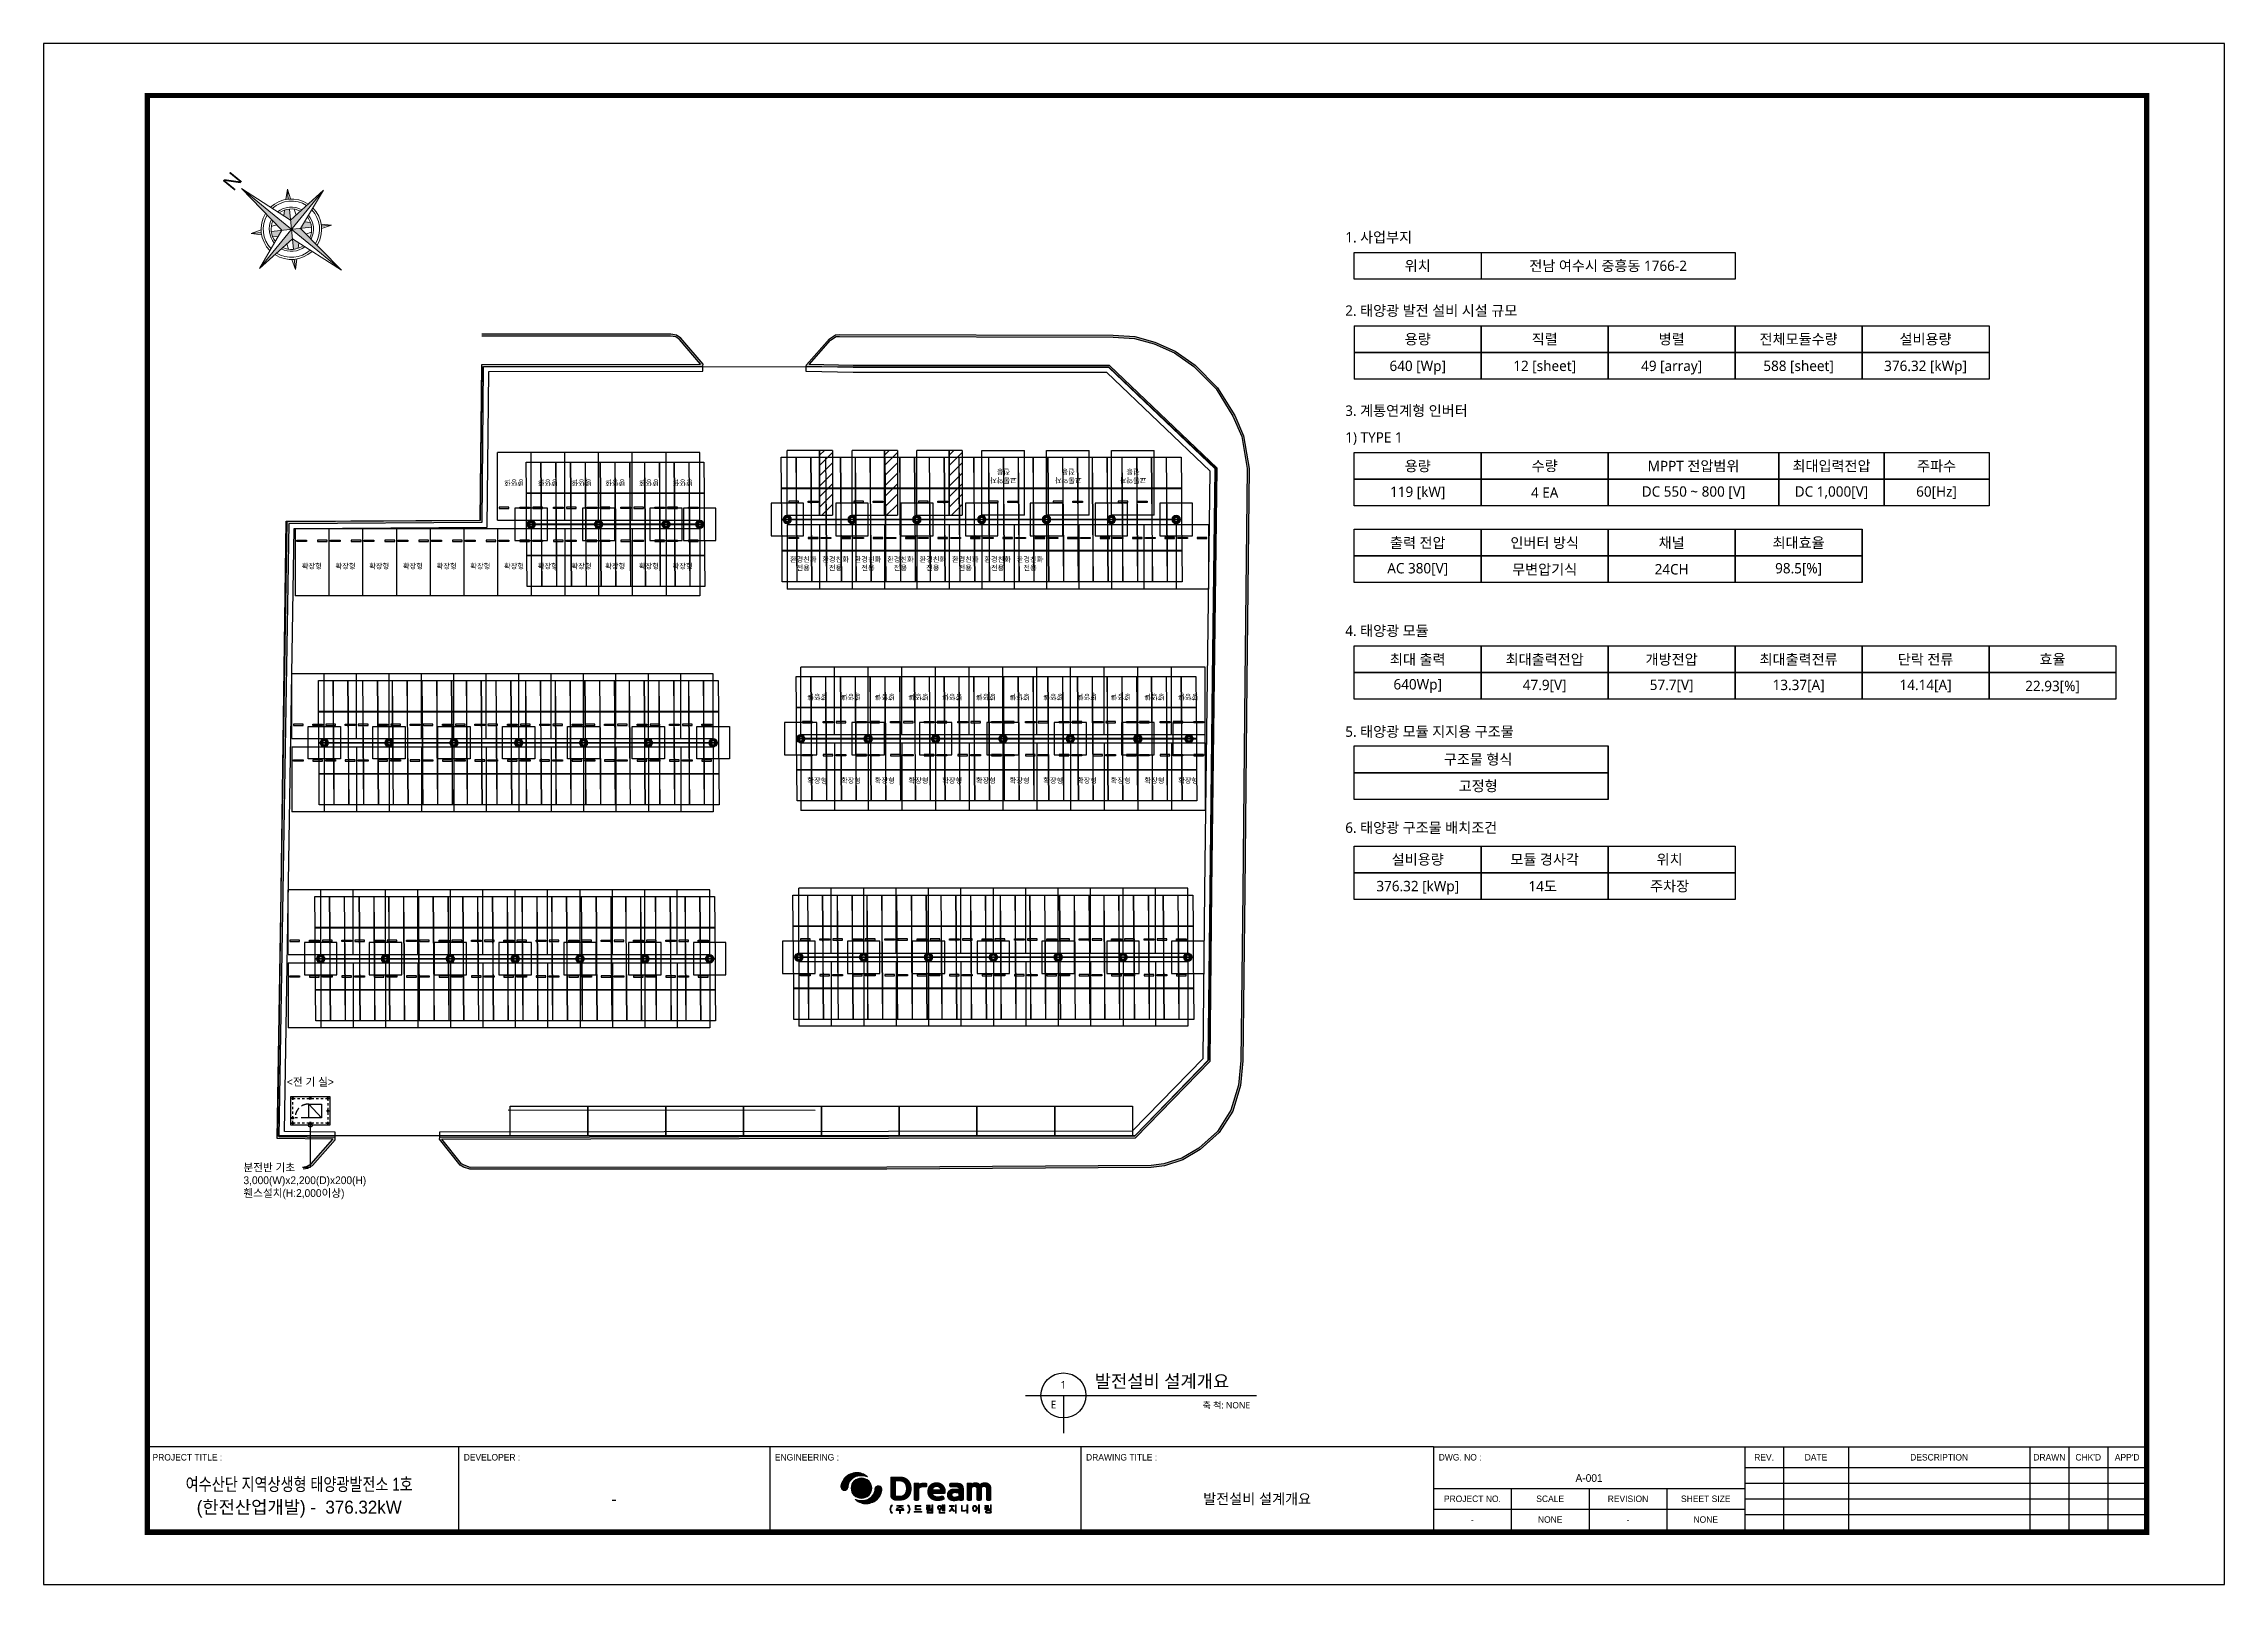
# Model space of a CAD drawing. Header units: millimetres. Extents: x 10297564 to 11610295, y -9287743 to -8409454.
# Drawn here: x 10381664 to 10549864, y -9287743 to -9168943 of the extents above; entities that cross this region are included whole.
import ezdxf
from ezdxf.enums import TextEntityAlignment as Align

# ---------------------------------------------------------------- set-up
doc = ezdxf.new("R2010")
doc.units = ezdxf.units.MM
doc.header["$LTSCALE"] = 100
for name, pattern in [('CEN1', [22, 15, -3, 1, -3]), ('HIDDEN', [2, 1, -1]), ('HIDDEN2', [4.7625, 3.175, -1.5875])]:
    doc.linetypes.add(name, pattern=pattern)
for name, color, linetype in [('_도곽_마크', 7, 'Continuous'), ('BOLT', 210, 'Continuous'), ('BOX', 7, 'Continuous'), ('BOX_Def', 8, 'Continuous'), ('CEN', 1, 'CEN1'), ('CON', 2, 'Continuous'), ('D-TEXT2', 7, 'Continuous'), ('E-BACK', 8, 'Continuous'), ('E-TEXT', 7, 'Continuous'), ('FIN', 8, 'Continuous'), ('L형측구', 105, 'Continuous'), ('module', 5, 'Continuous'), ('PLATE', 6, 'Continuous'), ('TEX', 3, 'Continuous'), ('배전반', 6, 'Continuous'), ('지적', 6, 'Continuous'), ('현황선', 4, 'Continuous'), ('휀스', 3, 'Continuous')]:
    doc.layers.add(name, color=color, linetype=linetype)
for name, color, linetype, lineweight in [('Anchor Bolt', 2, 'Continuous', 0), ('BasePlate', 2, 'Continuous', 0), ('DIJ1-TEXT', 7, 'Continuous', 5), ('TITLE', 7, 'Continuous', 0)]:
    doc.layers.add(name, color=color, linetype=linetype, lineweight=lineweight)
doc.styles.add('MG', font='malgun.ttf')
doc.styles.add('RomanS', font='Dotum.ttf')
doc.styles.get("Standard").update_dxf_attribs({"font": 'arial.ttf'})
doc.styles.add('TITLE', font='H2GTRE.TTF')
doc.styles.add('각헤드라인엠', font='H2HDRM.TTF')

msp = doc.modelspace()

# ---------------------------------------------------------------- texts
at = {"layer": 'D-TEXT2', "color": 0, "style": 'MG'}
for s, p in [('1', (10460320.3, -9272650.8)), ('E', (10459553.1, -9274181.2))]:
    msp.add_text(s, height=600, dxfattribs=at).set_placement(p, align=Align.CENTER)
msp.add_text('발전설비 설계개요', height=1000, dxfattribs=at).set_placement((10462730.7, -9272583.7))
msp.add_text('축 척: NONE', height=500, dxfattribs=at).set_placement((10474715.4, -9273927.7), align=Align.MIDDLE_RIGHT)
at = {"layer": 'DIJ1-TEXT', "style": 'RomanS'}
for s, height, p in [('A-001', 600, (10500864, -9279543.3)), ('발전설비 설계개요', 800, (10475264, -9281143.3)), ('NONE', 500, (10497864, -9282743.3)), ('NONE', 500, (10509864, -9282743.3))]:
    msp.add_text(s, height=height, dxfattribs=at).set_placement(p, align=Align.MIDDLE)
for p in [(10491864, -9282743.3), (10503864, -9282743.3)]:
    msp.add_text('-', height=500, dxfattribs=at).set_placement(p, align=Align.MIDDLE_CENTER)
at = {"layer": 'E-TEXT', "style": 'MG'}
for s, p in [('1. 사업부지', (10482055.8, -9184273.6)), ('2. 태양광 발전 설비 시설 규모', (10482055.8, -9189930.7)), ('3. 계통연계형 인버터', (10482055.8, -9197645)), ('1) TYPE 1', (10482055.8, -9199702.1)), ('4. 태양광 모듈', (10482055.8, -9214613.2)), ('5. 태양광 모듈 지지용 구조물', (10482055.8, -9222390.3)), ('6. 태양광 구조물 배치조건', (10482055.8, -9229798.4))]:
    msp.add_text(s, height=800, dxfattribs=at).set_placement(p)
for s, p in [('위치', (10487647.2, -9186074.4)), ('전남 여수시 중흥동 1766-2', (10502335.4, -9186074.4)), ('용량', (10487647.2, -9191731.6)), ('직렬', (10497439.3, -9191731.6)), ('병렬', (10507231.4, -9191731.6)), ('전체모듈수량', (10517023.6, -9191731.6)), ('설비용량', (10526815.7, -9191731.6)), ('640 [Wp]', (10487647.2, -9193788.7)), ('12 [sheet]', (10497439.3, -9193788.7)), ('49 [array]', (10507231.4, -9193788.7)), ('588 [sheet]', (10517023.6, -9193788.7)), ('376.32 [kWp]', (10526815.7, -9193788.7)), ('수량', (10497439.3, -9201503)), ('효율', (10536607.8, -9216414.1)), ('22.93[%%%]', (10536607.8, -9218471.2)), ('구조물 형식', (10492306.6, -9224128.3)), ('고정형', (10492306.6, -9226185.5)), ('설비용량', (10487647.2, -9231842.6)), ('모듈 경사각', (10497439.3, -9231842.6)), ('376.32 [kWp]', (10487647.2, -9233899.8))]:
    msp.add_text(s, height=800, dxfattribs=at).set_placement(p, align=Align.MIDDLE_CENTER)
for s, p in [('용량', (10487647.2, -9201503)), ('MPPT 전압범위', (10508923.5, -9201503)), ('최대입력전압', (10519561.6, -9201503)), ('주파수', (10527661.7, -9201503)), ('119 [kW]', (10487647.2, -9203560.1)), ('4 EA', (10497439.3, -9203560.1)), ('DC 550 ~ 800 [V]', (10508923.5, -9203560.1)), ('DC 1,000[V]', (10519561.6, -9203560.1)), ('60[Hz]', (10527661.7, -9203560.1)), ('출력 전압', (10487647.2, -9207417.3)), ('인버터 방식', (10497439.3, -9207417.3)), ('채널', (10507231.4, -9207417.3)), ('최대효율', (10517023.6, -9207417.3)), ('AC 380[V]', (10487647.2, -9209474.4)), ('무변압기식', (10497439.3, -9209474.4)), ('24CH', (10507231.4, -9209474.4)), ('98.5[%%%]', (10517023.6, -9209474.4)), ('최대 출력', (10487647.2, -9216414.1)), ('최대출력전압', (10497439.3, -9216414.1)), ('개방전압', (10507231.4, -9216414.1)), ('최대출력전류', (10517023.6, -9216414.1)), ('단락 전류', (10526815.7, -9216414.1)), ('640Wp]', (10487647.2, -9218471.2)), ('47.9[V]', (10497439.3, -9218471.2)), ('57.7[V]', (10507231.4, -9218471.2)), ('13.37[A]', (10517023.6, -9218471.2)), ('14.14[A]', (10526815.7, -9218471.2)), ('위치', (10507077.1, -9231842.6)), ('14도', (10497285, -9233899.8)), ('주차장', (10507077.1, -9233899.8))]:
    msp.add_text(s, height=800, dxfattribs=at).set_placement(p, align=Align.MIDDLE)
at = {"layer": 'TEX', "style": '각헤드라인엠'}
for s, p in [('<전 기 실>', (10400435.4, -9249479.4)), ('분전반 기초 ', (10397078.9, -9256075.2)), ('3,000(W)x2,200(D)x200(H)', (10397078.9, -9257063.8)), ('휀스설치(H:2,000이상)', (10397078.9, -9258052.4))]:
    msp.add_text(s, height=600, dxfattribs=at).set_placement(p, align=Align.BOTTOM_LEFT)

# ---------------------------------------------------------------- blocks, each defined once
blk = doc.blocks.new('ns')
h = blk.add_hatch(color=252)
h.dxf.hatch_style = 1
h.paths.add_polyline_path([(-129, 129), (0, 0), (0, 1244)])
h.paths.add_polyline_path([(-445, 377, -0.0207), (-413, 413), (-550, 550)])
h.paths.add_polyline_path([(-271, 108), (-129, 129), (-276, 276, 0.060161), (-333, 202)])
h.paths.add_polyline_path([(-974, 0), (-129, -129), (0, 0)])
h.paths.add_polyline_path([(974, 0), (125, 125), (0, 0)])
h.paths.add_polyline_path([(0, -1244), (125, -125), (0, 0)])
h.paths.add_polyline_path([(-274, -274, 0.060454), (-200, -331), (-112, -275), (-129, -129)])
h.paths.add_polyline_path([(-378, -441, -0.020641), (-413, -408), (-550, -550)])
h.paths.add_polyline_path([(276, -276, 0.059807), (334, -203), (272, -104), (125, -125)])
h.paths.add_polyline_path([(550, -550), (443, -381, -0.018915), (413, -413)])
h.paths.add_polyline_path([(278, 278, 0.059464), (205, 335), (109, 275), (125, 125)])
h.paths.add_polyline_path([(380, 447, -0.018981), (413, 417), (550, 550)])
at = {"lineweight": 0}
for points in [[(974, 0), (125, 125), (0, 1244), (-129, 129), (-974, 0), (-129, -129), (0, -1244), (125, -125)], [(550, 550), (413, 417)], [(550, -550), (413, -413)]]:
    blk.add_lwpolyline(points, close=True, dxfattribs=at)
for points in [[(0, 1244), (0, -1244)], [(-413, 413), (-550, 550), (-378, 446)], [(-550, 550), (-445, 377)], [(380, 447), (550, 550), (445, 383)], [(974, 0), (-974, 0)], [(-333, 202), (-271, 108)], [(275, -275), (-276, 276)], [(278, 278), (-274, -274)], [(-203, 334), (-113, 275)], [(205, 335), (108, 275)], [(335, 205), (269, 104)], [(-550, -550), (-444, -375)], [(-413, -408), (-550, -550), (-378, -441)], [(-332, -199), (-274, -107)], [(-200, -331), (-113, -275)], [(202, -333), (108, -275)], [(334, -203), (272, -104)], [(380, -443), (550, -550), (443, -381)]]:
    blk.add_lwpolyline(points, dxfattribs=at)
for radius, start, end in [(584, 97.7999, 174.2725), (543, 98.9028, 173.1682), (584, 5.4454, 82.9195), (543, 6.5027, 81.8922), (426, 103.3322, 168.7326), (390, 105.2678, 166.7943), (426, 10.7442, 77.774), (390, 12.5947, 75.9793), (584, 186.1795, 262.1474), (543, 187.3203, 261.0403), (426, 191.9064, 256.5934), (390, 193.9132, 254.6499), (584, 277.1311, 354.1034), (543, 278.1625, 353.01), (426, 282.2972, 348.6196), (390, 284.0994, 346.7018)]:
    blk.add_arc((2, 2), radius, start, end, dxfattribs=at)
at = {"insert": (0, 1469), "char_height": 292, "attachment_point": 5}
blk.add_mtext('N', dxfattribs=at)
blk = doc.blocks.new('DREAM_CI')
at = {"linetype": 'ByBlock', "true_color": 0x122a88}
for points in [[(39.14, -3.72, -0.068886), (40.33, -3.38, -0.045364), (41.28, -3.33, -0.033233), (42.3, -3.42, -0.017759), (42.95, -3.55, -0.010246), (43.28, -3.64, -0.00636), (43.65, -3.74, 0.083759), (42.11, -2.66, 0.10346), (40.02, -2.12, 0.181699), (35.66, -3.57, 0.178184), (33.75, -7.13, 0.194012), (34.08, -8.4, 0.604488), (36.36, -7.75, 0.035127), (36.38, -7.55, -0.061322), (36.49, -6.73, -0.142673), (37.76, -4.64, -0.088034)], [(48.96, -8.76, 0.194012), (48.63, -7.49, 0.604488), (46.34, -8.14, 0.035127), (46.32, -8.34, -0.061322), (46.21, -9.16, -0.142673), (44.95, -11.25, -0.088034), (43.56, -12.17, -0.068886), (42.37, -12.51, -0.045364), (41.43, -12.56, -0.033233), (40.41, -12.47, -0.017759), (39.75, -12.34, -0.010246), (39.43, -12.25, -0.00636), (39.06, -12.15, 0.083759), (40.6, -13.23, 0.10346), (42.68, -13.77, 0.181699), (47.05, -12.32, 0.178184)], [(62.65, -6.13), (61.01, -6.13), (61.01, -12.14), (61.01, -12.16), (61.01, -12.17), (61.01, -12.19), (61.01, -12.2), (61.02, -12.22), (61.02, -12.23), (61.03, -12.25), (61.03, -12.26), (61.04, -12.27), (61.05, -12.29), (61.05, -12.3), (61.06, -12.31), (61.07, -12.32), (61.08, -12.33), (61.09, -12.34), (61.11, -12.35), (61.12, -12.36), (61.13, -12.37), (61.15, -12.38), (61.16, -12.39), (61.18, -12.4), (61.19, -12.41), (61.21, -12.42), (61.23, -12.42), (61.25, -12.43), (61.28, -12.44), (61.3, -12.44), (61.33, -12.45), (61.35, -12.45), (61.38, -12.46), (61.41, -12.46), (61.44, -12.47), (61.47, -12.47), (61.51, -12.48), (61.54, -12.48), (61.58, -12.48), (61.62, -12.48), (61.66, -12.48), (61.7, -12.49), (61.74, -12.49), (61.78, -12.49), (61.83, -12.49), (61.87, -12.49), (61.92, -12.49), (61.96, -12.49), (62, -12.48), (62.04, -12.48), (62.08, -12.48), (62.11, -12.48), (62.15, -12.48), (62.18, -12.47), (62.22, -12.47), (62.25, -12.46), (62.28, -12.46), (62.3, -12.45), (62.33, -12.45), (62.36, -12.44), (62.38, -12.44), (62.4, -12.43), (62.42, -12.42), (62.44, -12.42), (62.46, -12.41), (62.48, -12.4), (62.5, -12.39), (62.51, -12.38), (62.52, -12.37), (62.54, -12.36), (62.55, -12.35), (62.56, -12.34), (62.57, -12.33), (62.58, -12.32), (62.59, -12.31), (62.6, -12.3), (62.61, -12.29), (62.62, -12.27), (62.63, -12.26), (62.63, -12.25), (62.64, -12.23), (62.64, -12.22), (62.64, -12.2), (62.65, -12.19), (62.65, -12.17), (62.65, -12.16), (62.65, -12.14), (62.65, -8.44), (62.68, -8.3), (62.72, -8.18), (62.78, -8.07), (62.86, -7.95), (62.95, -7.86), (63.04, -7.78), (63.15, -7.7), (63.26, -7.64), (63.38, -7.58), (63.51, -7.54), (63.64, -7.51), (63.77, -7.49), (63.88, -7.48), (65.34, -7.48), (65.36, -7.48), (65.38, -7.48), (65.4, -7.48), (65.42, -7.48), (65.44, -7.47), (65.45, -7.47), (65.47, -7.47), (65.49, -7.46), (65.5, -7.45), (65.52, -7.45), (65.53, -7.44), (65.54, -7.43), (65.56, -7.43), (65.57, -7.42), (65.58, -7.41), (65.59, -7.4), (65.6, -7.39), (65.61, -7.38), (65.62, -7.36), (65.63, -7.35), (65.64, -7.34), (65.65, -7.32), (65.65, -7.31), (65.66, -7.29), (65.67, -7.27), (65.67, -7.25), (65.68, -7.23), (65.68, -7.21), (65.69, -7.19), (65.69, -7.17), (65.7, -7.14), (65.7, -7.12), (65.71, -7.09), (65.71, -7.06), (65.71, -7.03), (65.71, -7), (65.72, -6.97), (65.72, -6.94), (65.72, -6.91), (65.72, -6.87), (65.72, -6.84), (65.72, -6.8), (65.72, -6.76), (65.72, -6.73), (65.72, -6.69), (65.72, -6.66), (65.72, -6.62), (65.71, -6.59), (65.71, -6.56), (65.71, -6.53), (65.71, -6.51), (65.7, -6.48), (65.7, -6.45), (65.69, -6.43), (65.69, -6.41), (65.68, -6.39), (65.68, -6.36), (65.67, -6.35), (65.67, -6.33), (65.66, -6.31), (65.65, -6.29), (65.65, -6.28), (65.64, -6.26), (65.63, -6.25), (65.62, -6.24), (65.61, -6.23), (65.6, -6.22), (65.59, -6.21), (65.58, -6.2), (65.57, -6.19), (65.56, -6.18), (65.54, -6.17), (65.53, -6.16), (65.52, -6.16), (65.5, -6.15), (65.49, -6.15), (65.47, -6.14), (65.45, -6.14), (65.44, -6.13), (65.42, -6.13), (65.4, -6.13), (65.38, -6.13), (65.36, -6.13), (65.34, -6.13), (64.07, -6.13), (64.03, -6.13), (63.99, -6.13), (63.95, -6.13), (63.92, -6.13), (63.88, -6.14), (63.84, -6.14), (63.8, -6.15), (63.77, -6.15), (63.73, -6.16), (63.69, -6.17), (63.65, -6.18), (63.62, -6.18), (63.58, -6.19), (63.54, -6.21), (63.5, -6.22), (63.46, -6.23), (63.43, -6.24), (63.39, -6.26), (63.35, -6.27), (63.31, -6.29), (63.28, -6.3), (63.24, -6.32), (63.2, -6.34), (63.17, -6.36), (63.13, -6.38), (63.1, -6.4), (63.06, -6.42), (63.03, -6.44), (63, -6.46), (62.97, -6.49), (62.94, -6.51), (62.91, -6.54), (62.88, -6.56), (62.85, -6.59), (62.82, -6.61), (62.79, -6.64), (62.77, -6.67), (62.74, -6.7), (62.72, -6.73), (62.69, -6.76), (62.67, -6.79), (62.65, -6.82)], [(80.69, -6.13), (80.69, -12.14), (80.69, -12.16), (80.69, -12.17), (80.7, -12.19), (80.7, -12.2), (80.7, -12.22), (80.71, -12.23), (80.71, -12.25), (80.72, -12.26), (80.72, -12.27), (80.73, -12.29), (80.74, -12.3), (80.75, -12.31), (80.76, -12.32), (80.77, -12.33), (80.78, -12.34), (80.79, -12.35), (80.8, -12.36), (80.82, -12.37), (80.83, -12.38), (80.85, -12.39), (80.86, -12.4), (80.88, -12.41), (80.9, -12.42), (80.92, -12.42), (80.94, -12.43), (80.96, -12.44), (80.99, -12.44), (81.01, -12.45), (81.04, -12.45), (81.07, -12.46), (81.1, -12.46), (81.13, -12.47), (81.16, -12.47), (81.19, -12.48), (81.23, -12.48), (81.26, -12.48), (81.3, -12.48), (81.34, -12.48), (81.38, -12.49), (81.43, -12.49), (81.47, -12.49), (81.51, -12.49), (81.56, -12.49), (81.6, -12.49), (81.64, -12.49), (81.69, -12.48), (81.73, -12.48), (81.76, -12.48), (81.8, -12.48), (81.83, -12.48), (81.87, -12.47), (81.9, -12.47), (81.93, -12.46), (81.96, -12.46), (81.99, -12.45), (82.02, -12.45), (82.04, -12.44), (82.07, -12.44), (82.09, -12.43), (82.11, -12.42), (82.13, -12.42), (82.15, -12.41), (82.16, -12.4), (82.18, -12.39), (82.2, -12.38), (82.21, -12.37), (82.22, -12.36), (82.24, -12.35), (82.25, -12.34), (82.26, -12.33), (82.27, -12.32), (82.28, -12.31), (82.29, -12.3), (82.3, -12.29), (82.3, -12.27), (82.31, -12.26), (82.32, -12.25), (82.32, -12.23), (82.33, -12.22), (82.33, -12.2), (82.33, -12.19), (82.33, -12.17), (82.33, -12.16), (82.34, -12.14), (82.34, -8.04), (82.34, -8), (82.34, -7.97), (82.35, -7.94), (82.36, -7.9), (82.37, -7.87), (82.38, -7.85), (82.39, -7.82), (82.41, -7.79), (82.42, -7.76), (82.44, -7.74), (82.45, -7.72), (82.47, -7.69), (82.49, -7.67), (82.51, -7.65), (82.53, -7.63), (82.55, -7.61), (82.57, -7.58), (82.59, -7.56), (82.62, -7.54), (82.64, -7.52), (82.67, -7.5), (82.7, -7.49), (82.73, -7.47), (82.75, -7.45), (82.78, -7.44), (82.81, -7.42), (82.85, -7.41), (82.88, -7.39), (82.91, -7.38), (82.94, -7.37), (82.98, -7.36), (83.01, -7.35), (83.05, -7.34), (83.09, -7.33), (83.13, -7.33), (83.17, -7.32), (83.21, -7.32), (83.25, -7.32), (83.28, -7.32), (83.33, -7.32), (83.37, -7.32), (83.41, -7.32), (83.45, -7.33), (83.49, -7.33), (83.53, -7.34), (83.57, -7.34), (83.6, -7.35), (83.64, -7.36), (83.68, -7.37), (83.71, -7.38), (83.75, -7.39), (83.78, -7.4), (83.81, -7.41), (83.85, -7.43), (83.88, -7.44), (83.91, -7.46), (83.94, -7.48), (83.97, -7.49), (84, -7.51), (84.02, -7.53), (84.05, -7.55), (84.07, -7.58), (84.1, -7.6), (84.12, -7.62), (84.14, -7.64), (84.16, -7.67), (84.18, -7.69), (84.2, -7.71), (84.21, -7.74), (84.23, -7.77), (84.24, -7.79), (84.25, -7.82), (84.26, -7.85), (84.27, -7.87), (84.28, -7.9), (84.29, -7.93), (84.3, -7.96), (84.3, -7.99), (84.3, -8.02), (84.31, -8.05), (84.31, -8.08), (84.31, -12.14), (84.31, -12.16), (84.31, -12.17), (84.31, -12.19), (84.31, -12.2), (84.32, -12.22), (84.32, -12.23), (84.33, -12.25), (84.33, -12.26), (84.34, -12.27), (84.35, -12.29), (84.35, -12.3), (84.36, -12.31), (84.37, -12.32), (84.38, -12.33), (84.39, -12.34), (84.41, -12.35), (84.42, -12.36), (84.43, -12.37), (84.45, -12.38), (84.46, -12.39), (84.48, -12.4), (84.49, -12.41), (84.51, -12.42), (84.53, -12.42), (84.55, -12.43), (84.58, -12.44), (84.6, -12.44), (84.63, -12.45), (84.65, -12.45), (84.68, -12.46), (84.71, -12.46), (84.74, -12.47), (84.77, -12.47), (84.81, -12.48), (84.84, -12.48), (84.88, -12.48), (84.92, -12.48), (84.96, -12.48), (85, -12.49), (85.04, -12.49), (85.08, -12.49), (85.13, -12.49), (85.17, -12.49), (85.22, -12.49), (85.26, -12.49), (85.3, -12.48), (85.34, -12.48), (85.38, -12.48), (85.41, -12.48), (85.45, -12.48), (85.48, -12.47), (85.52, -12.47), (85.55, -12.46), (85.58, -12.46), (85.6, -12.45), (85.63, -12.45), (85.66, -12.44), (85.68, -12.44), (85.7, -12.43), (85.72, -12.42), (85.74, -12.42), (85.76, -12.41), (85.78, -12.4), (85.8, -12.39), (85.81, -12.38), (85.82, -12.37), (85.84, -12.36), (85.85, -12.35), (85.86, -12.34), (85.87, -12.33), (85.88, -12.32), (85.89, -12.31), (85.9, -12.3), (85.91, -12.29), (85.92, -12.27), (85.92, -12.26), (85.93, -12.25), (85.94, -12.23), (85.94, -12.22), (85.94, -12.2), (85.95, -12.19), (85.95, -12.17), (85.95, -12.16), (85.95, -12.14), (85.95, -8.05), (85.95, -8.02), (85.96, -7.98), (85.96, -7.95), (85.97, -7.92), (85.98, -7.89), (85.98, -7.87), (85.99, -7.84), (86.01, -7.81), (86.02, -7.78), (86.03, -7.76), (86.05, -7.73), (86.06, -7.71), (86.08, -7.68), (86.1, -7.66), (86.11, -7.64), (86.13, -7.61), (86.15, -7.59), (86.18, -7.57), (86.2, -7.55), (86.22, -7.53), (86.25, -7.51), (86.27, -7.49), (86.3, -7.47), (86.33, -7.45), (86.36, -7.43), (86.39, -7.42), (86.42, -7.4), (86.45, -7.39), (86.48, -7.37), (86.51, -7.36), (86.55, -7.35), (86.58, -7.34), (86.62, -7.33), (86.66, -7.32), (86.7, -7.32), (86.74, -7.31), (86.78, -7.31), (86.82, -7.31), (86.86, -7.31), (86.91, -7.31), (86.95, -7.31), (86.99, -7.31), (87.03, -7.32), (87.07, -7.32), (87.11, -7.32), (87.15, -7.33), (87.19, -7.34), (87.22, -7.35), (87.26, -7.35), (87.29, -7.36), (87.33, -7.38), (87.36, -7.39), (87.39, -7.4), (87.42, -7.41), (87.45, -7.43), (87.48, -7.44), (87.51, -7.46), (87.54, -7.48), (87.57, -7.5), (87.6, -7.52), (87.62, -7.54), (87.65, -7.56), (87.67, -7.58), (87.7, -7.6), (87.72, -7.62), (87.74, -7.65), (87.76, -7.67), (87.77, -7.69), (87.79, -7.72), (87.8, -7.74), (87.82, -7.77), (87.83, -7.8), (87.84, -7.82), (87.85, -7.85), (87.86, -7.88), (87.87, -7.91), (87.87, -7.94), (87.88, -7.97), (87.88, -8), (87.88, -8.03), (87.88, -8.06), (87.88, -12.14), (87.88, -12.16), (87.88, -12.17), (87.89, -12.19), (87.89, -12.2), (87.89, -12.22), (87.9, -12.23), (87.9, -12.25), (87.91, -12.26), (87.91, -12.27), (87.92, -12.29), (87.93, -12.3), (87.94, -12.31), (87.95, -12.32), (87.96, -12.33), (87.97, -12.34), (87.98, -12.35), (87.99, -12.36), (88.01, -12.37), (88.02, -12.38), (88.04, -12.39), (88.05, -12.4), (88.07, -12.41), (88.09, -12.42), (88.11, -12.42), (88.13, -12.43), (88.15, -12.44), (88.18, -12.44), (88.2, -12.45), (88.23, -12.45), (88.26, -12.46), (88.29, -12.46), (88.32, -12.47), (88.35, -12.47), (88.38, -12.48), (88.42, -12.48), (88.45, -12.48), (88.49, -12.48), (88.53, -12.48), (88.57, -12.49), (88.61, -12.49), (88.66, -12.49), (88.7, -12.49), (88.75, -12.49), (88.79, -12.49), (88.83, -12.49), (88.88, -12.48), (88.91, -12.48), (88.95, -12.48), (88.99, -12.48), (89.02, -12.48), (89.06, -12.47), (89.09, -12.47), (89.12, -12.46), (89.15, -12.46), (89.18, -12.45), (89.21, -12.45), (89.23, -12.44), (89.26, -12.44), (89.28, -12.43), (89.3, -12.42), (89.32, -12.42), (89.34, -12.41), (89.35, -12.4), (89.37, -12.39), (89.39, -12.38), (89.4, -12.37), (89.41, -12.36), (89.43, -12.35), (89.44, -12.34), (89.45, -12.33), (89.46, -12.32), (89.47, -12.31), (89.48, -12.3), (89.49, -12.29), (89.49, -12.27), (89.5, -12.26), (89.51, -12.25), (89.51, -12.23), (89.52, -12.22), (89.52, -12.2), (89.52, -12.19), (89.52, -12.17), (89.52, -12.16), (89.53, -12.14), (89.53, -8.16), (89.52, -8.12), (89.52, -8.08), (89.52, -8.04), (89.52, -8), (89.52, -7.96), (89.51, -7.92), (89.51, -7.88), (89.51, -7.84), (89.5, -7.8), (89.49, -7.76), (89.49, -7.72), (89.48, -7.68), (89.47, -7.65), (89.47, -7.61), (89.46, -7.57), (89.45, -7.53), (89.44, -7.49), (89.43, -7.45), (89.42, -7.41), (89.4, -7.37), (89.39, -7.34), (89.38, -7.3), (89.37, -7.26), (89.35, -7.22), (89.34, -7.19), (89.32, -7.15), (89.3, -7.12), (89.29, -7.08), (89.27, -7.05), (89.25, -7.01), (89.23, -6.98), (89.21, -6.94), (89.19, -6.91), (89.17, -6.88), (89.15, -6.84), (89.13, -6.81), (89.11, -6.78), (89.08, -6.75), (89.06, -6.72), (89.03, -6.69), (89.01, -6.66), (88.98, -6.63), (88.95, -6.6), (88.93, -6.57), (88.9, -6.54), (88.87, -6.52), (88.84, -6.49), (88.81, -6.46), (88.78, -6.44), (88.75, -6.41), (88.72, -6.39), (88.68, -6.37), (88.65, -6.34), (88.61, -6.32), (88.58, -6.3), (88.54, -6.28), (88.51, -6.26), (88.47, -6.24), (88.43, -6.22), (88.39, -6.2), (88.35, -6.18), (88.31, -6.16), (88.27, -6.14), (88.23, -6.13), (88.19, -6.11), (88.15, -6.09), (88.1, -6.08), (88.06, -6.07), (88.02, -6.05), (87.97, -6.04), (87.92, -6.03), (87.88, -6.02), (87.83, -6.01), (87.78, -6), (87.73, -6), (87.68, -5.99), (87.63, -5.98), (87.58, -5.98), (87.53, -5.97), (87.48, -5.97), (87.43, -5.97), (87.37, -5.97), (87.32, -5.96), (87.26, -5.96), (87.2, -5.96), (87.14, -5.97), (87.08, -5.97), (87.02, -5.97), (86.96, -5.97), (86.91, -5.98), (86.85, -5.99), (86.79, -5.99), (86.74, -6), (86.69, -6.01), (86.63, -6.02), (86.58, -6.03), (86.53, -6.04), (86.48, -6.05), (86.43, -6.06), (86.39, -6.08), (86.34, -6.09), (86.29, -6.11), (86.25, -6.12), (86.21, -6.14), (86.16, -6.16), (86.12, -6.18), (86.08, -6.2), (86.04, -6.22), (86, -6.24), (85.96, -6.26), (85.92, -6.28), (85.89, -6.3), (85.85, -6.33), (85.81, -6.35), (85.78, -6.37), (85.74, -6.4), (85.71, -6.42), (85.67, -6.44), (85.64, -6.47), (85.61, -6.5), (85.58, -6.52), (85.55, -6.55), (85.52, -6.57), (85.49, -6.6), (85.46, -6.63), (85.43, -6.66), (85.41, -6.63), (85.39, -6.61), (85.36, -6.58), (85.34, -6.56), (85.32, -6.53), (85.29, -6.51), (85.26, -6.49), (85.24, -6.46), (85.21, -6.44), (85.18, -6.42), (85.15, -6.39), (85.12, -6.37), (85.08, -6.35), (85.05, -6.33), (85.01, -6.3), (84.98, -6.28), (84.94, -6.26), (84.9, -6.24), (84.87, -6.22), (84.83, -6.2), (84.79, -6.18), (84.75, -6.16), (84.7, -6.14), (84.66, -6.12), (84.62, -6.1), (84.58, -6.09), (84.53, -6.07), (84.49, -6.06), (84.44, -6.05), (84.4, -6.03), (84.35, -6.02), (84.31, -6.01), (84.26, -6), (84.22, -5.99), (84.17, -5.99), (84.12, -5.98), (84.07, -5.98), (84.03, -5.97), (83.98, -5.97), (83.93, -5.97), (83.88, -5.96), (83.83, -5.96), (83.77, -5.96), (83.72, -5.97), (83.66, -5.97), (83.61, -5.97), (83.56, -5.97), (83.51, -5.98), (83.46, -5.98), (83.41, -5.99), (83.36, -6), (83.32, -6), (83.27, -6.01), (83.23, -6.02), (83.19, -6.03), (83.14, -6.04), (83.1, -6.05), (83.06, -6.06), (83.03, -6.08), (82.99, -6.09), (82.95, -6.11), (82.92, -6.12), (82.88, -6.14), (82.85, -6.15), (82.82, -6.17), (82.79, -6.19), (82.76, -6.21), (82.72, -6.22), (82.69, -6.24), (82.66, -6.26), (82.63, -6.28), (82.6, -6.3), (82.58, -6.32), (82.55, -6.34), (82.52, -6.36), (82.49, -6.38), (82.46, -6.41), (82.44, -6.43), (82.41, -6.45), (82.38, -6.47), (82.36, -6.49), (82.33, -6.52), (82.31, -6.54), (82.29, -6.57), (82.29, -6.13)]]:
    blk.add_hatch(color=166, dxfattribs=at).paths.add_polyline_path(points)
at = {"linetype": 'ByBlock', "true_color": 0x8ec31f}
h = blk.add_hatch(color=62, dxfattribs=at)
edge = h.paths.add_edge_path()
edge.add_ellipse((41.35, -7.95), major_axis=(0, 3.82), ratio=0.999894, start_angle=0, end_angle=360)
at = {"linetype": 'ByBlock', "true_color": 0x122a88}
h = blk.add_hatch(color=166, dxfattribs=at)
h.paths.add_polyline_path([(59.62, -9.64), (59.64, -9.56), (59.66, -9.48), (59.68, -9.4), (59.7, -9.32), (59.72, -9.24), (59.74, -9.16), (59.75, -9.08), (59.77, -8.99), (59.78, -8.91), (59.79, -8.82), (59.8, -8.74), (59.81, -8.65), (59.82, -8.56), (59.82, -8.47), (59.83, -8.38), (59.83, -8.29), (59.83, -8.2), (59.83, -8.11), (59.83, -8.02), (59.83, -7.93), (59.83, -7.84), (59.82, -7.75), (59.82, -7.66), (59.81, -7.57), (59.8, -7.49), (59.79, -7.4), (59.78, -7.32), (59.77, -7.23), (59.75, -7.15), (59.74, -7.07), (59.72, -6.98), (59.7, -6.9), (59.68, -6.82), (59.66, -6.74), (59.64, -6.66), (59.62, -6.59), (59.59, -6.51), (59.57, -6.43), (59.54, -6.36), (59.51, -6.28), (59.48, -6.21), (59.45, -6.14), (59.42, -6.07), (59.39, -6), (59.35, -5.93), (59.32, -5.86), (59.28, -5.79), (59.25, -5.72), (59.21, -5.66), (59.17, -5.6), (59.13, -5.53), (59.08, -5.47), (59.04, -5.41), (59, -5.35), (58.95, -5.29), (58.91, -5.23), (58.86, -5.18), (58.81, -5.12), (58.76, -5.07), (58.71, -5.01), (58.66, -4.96), (58.6, -4.91), (58.55, -4.86), (58.49, -4.81), (58.43, -4.76), (58.38, -4.72), (58.32, -4.67), (58.26, -4.63), (58.2, -4.58), (58.13, -4.54), (58.07, -4.5), (58.01, -4.46), (57.94, -4.42), (57.87, -4.38), (57.81, -4.35), (57.74, -4.31), (57.67, -4.28), (57.6, -4.24), (57.52, -4.21), (57.45, -4.18), (57.37, -4.15), (57.3, -4.12), (57.22, -4.09), (57.15, -4.07), (57.07, -4.04), (56.99, -4.02), (56.91, -4), (56.83, -3.98), (56.74, -3.96), (56.66, -3.94), (56.58, -3.93), (56.49, -3.91), (56.41, -3.9), (56.32, -3.89), (56.23, -3.88), (56.15, -3.87), (56.06, -3.86), (55.97, -3.85), (55.88, -3.85), (55.79, -3.85), (55.69, -3.84), (55.6, -3.84), (52.28, -3.84), (52.28, -10.95), (52.28, -10.97), (52.28, -10.98), (52.28, -11), (52.28, -11.02), (52.29, -11.04), (52.29, -11.06), (52.3, -11.08), (52.3, -11.1), (52.31, -11.12), (52.31, -11.15), (52.32, -11.17), (52.33, -11.19), (52.34, -11.21), (52.35, -11.23), (52.36, -11.25), (52.37, -11.28), (52.38, -11.3), (52.4, -11.32), (52.41, -11.35), (52.43, -11.37), (52.44, -11.39), (52.46, -11.42), (52.47, -11.44), (52.49, -11.46), (52.51, -11.49), (52.52, -11.51), (52.54, -11.53), (52.56, -11.55), (52.57, -11.57), (52.59, -11.59), (52.61, -11.62), (52.63, -11.64), (52.65, -11.66), (52.66, -11.68), (52.68, -11.7), (52.7, -11.72), (52.72, -11.74), (52.74, -11.75), (52.76, -11.77), (52.78, -11.79), (52.8, -11.81), (52.82, -11.83), (52.84, -11.85), (52.86, -11.86), (52.88, -11.88), (52.91, -11.9), (52.93, -11.92), (52.95, -11.94), (52.97, -11.96), (53, -11.97), (53.02, -11.99), (53.04, -12.01), (53.07, -12.03), (53.09, -12.05), (53.12, -12.06), (53.15, -12.08), (53.17, -12.1), (53.2, -12.12), (53.23, -12.13), (53.25, -12.15), (53.28, -12.17), (53.31, -12.19), (53.34, -12.2), (53.37, -12.22), (53.4, -12.24), (53.42, -12.25), (53.45, -12.27), (53.48, -12.28), (53.51, -12.29), (53.53, -12.3), (53.56, -12.31), (53.59, -12.32), (53.62, -12.33), (53.64, -12.34), (53.67, -12.35), (53.69, -12.36), (53.72, -12.36), (53.75, -12.37), (53.77, -12.37), (53.8, -12.38), (53.82, -12.38), (53.85, -12.38), (53.87, -12.38), (53.89, -12.38), (55.6, -12.38), (55.69, -12.38), (55.79, -12.38), (55.88, -12.38), (55.97, -12.37), (56.06, -12.37), (56.15, -12.36), (56.23, -12.35), (56.32, -12.34), (56.41, -12.33), (56.49, -12.31), (56.58, -12.3), (56.66, -12.28), (56.74, -12.27), (56.83, -12.25), (56.91, -12.23), (56.99, -12.2), (57.07, -12.18), (57.15, -12.16), (57.22, -12.13), (57.3, -12.1), (57.37, -12.08), (57.45, -12.05), (57.52, -12.02), (57.6, -11.98), (57.67, -11.95), (57.74, -11.92), (57.81, -11.88), (57.87, -11.84), (57.94, -11.81), (58.01, -11.77), (58.07, -11.73), (58.13, -11.69), (58.2, -11.64), (58.26, -11.6), (58.32, -11.56), (58.38, -11.51), (58.43, -11.46), (58.49, -11.42), (58.55, -11.37), (58.6, -11.32), (58.66, -11.27), (58.71, -11.21), (58.76, -11.16), (58.81, -11.1), (58.86, -11.05), (58.91, -10.99), (58.95, -10.93), (59, -10.88), (59.04, -10.82), (59.08, -10.76), (59.13, -10.69), (59.17, -10.63), (59.21, -10.57), (59.25, -10.5), (59.28, -10.44), (59.32, -10.37), (59.35, -10.3), (59.39, -10.23), (59.42, -10.16), (59.45, -10.09), (59.48, -10.02), (59.51, -9.94), (59.54, -9.87), (59.57, -9.79), (59.59, -9.72)])
h.paths.add_polyline_path([(57.95, -9.23), (57.94, -9.28), (57.92, -9.33), (57.91, -9.38), (57.89, -9.42), (57.87, -9.47), (57.86, -9.52), (57.84, -9.56), (57.82, -9.61), (57.8, -9.65), (57.78, -9.7), (57.76, -9.74), (57.74, -9.78), (57.72, -9.83), (57.69, -9.87), (57.67, -9.91), (57.65, -9.95), (57.62, -9.99), (57.6, -10.03), (57.57, -10.07), (57.54, -10.1), (57.51, -10.14), (57.49, -10.18), (57.46, -10.21), (57.43, -10.25), (57.4, -10.28), (57.36, -10.32), (57.33, -10.35), (57.3, -10.38), (57.26, -10.41), (57.23, -10.44), (57.19, -10.47), (57.16, -10.5), (57.12, -10.53), (57.08, -10.56), (57.04, -10.58), (57.01, -10.61), (56.97, -10.64), (56.93, -10.66), (56.88, -10.68), (56.84, -10.71), (56.8, -10.73), (56.76, -10.75), (56.71, -10.77), (56.67, -10.79), (56.62, -10.81), (56.57, -10.83), (56.53, -10.84), (56.48, -10.86), (56.43, -10.87), (56.38, -10.89), (56.33, -10.9), (56.27, -10.91), (56.22, -10.92), (56.17, -10.93), (56.11, -10.94), (56.06, -10.95), (56, -10.95), (55.95, -10.96), (55.89, -10.96), (55.83, -10.96), (55.77, -10.97), (55.71, -10.97), (55.65, -10.97), (54.26, -10.97), (54.23, -10.97), (54.19, -10.96), (54.15, -10.95), (54.12, -10.94), (54.09, -10.92), (54.07, -10.9), (54.05, -10.88), (54.04, -10.85), (54.03, -10.82), (54.02, -10.78), (54.02, -10.75), (54.02, -5.26), (55.65, -5.26), (55.71, -5.26), (55.77, -5.26), (55.83, -5.26), (55.89, -5.26), (55.95, -5.27), (56, -5.28), (56.06, -5.28), (56.11, -5.29), (56.17, -5.3), (56.22, -5.31), (56.27, -5.32), (56.33, -5.33), (56.38, -5.34), (56.43, -5.36), (56.48, -5.37), (56.53, -5.39), (56.57, -5.4), (56.62, -5.42), (56.67, -5.44), (56.71, -5.46), (56.76, -5.48), (56.8, -5.5), (56.84, -5.53), (56.88, -5.55), (56.93, -5.57), (56.97, -5.6), (57.01, -5.62), (57.04, -5.65), (57.08, -5.68), (57.12, -5.7), (57.16, -5.73), (57.19, -5.76), (57.23, -5.79), (57.26, -5.82), (57.3, -5.85), (57.33, -5.89), (57.36, -5.92), (57.4, -5.95), (57.43, -5.98), (57.46, -6.02), (57.49, -6.05), (57.51, -6.09), (57.54, -6.13), (57.57, -6.17), (57.6, -6.2), (57.62, -6.24), (57.65, -6.28), (57.67, -6.32), (57.69, -6.36), (57.72, -6.4), (57.74, -6.44), (57.76, -6.49), (57.78, -6.53), (57.8, -6.57), (57.82, -6.62), (57.84, -6.66), (57.86, -6.71), (57.87, -6.75), (57.89, -6.8), (57.91, -6.85), (57.92, -6.9), (57.94, -6.95), (57.95, -6.99), (57.96, -7.04), (57.98, -7.09), (57.99, -7.15), (58, -7.2), (58.01, -7.25), (58.02, -7.3), (58.03, -7.35), (58.04, -7.4), (58.04, -7.45), (58.05, -7.51), (58.06, -7.56), (58.06, -7.61), (58.07, -7.67), (58.07, -7.72), (58.08, -7.78), (58.08, -7.83), (58.08, -7.88), (58.09, -7.94), (58.09, -8), (58.09, -8.05), (58.09, -8.11), (58.09, -8.16), (58.09, -8.22), (58.09, -8.28), (58.08, -8.33), (58.08, -8.39), (58.08, -8.44), (58.07, -8.5), (58.07, -8.55), (58.06, -8.61), (58.06, -8.66), (58.05, -8.72), (58.04, -8.77), (58.04, -8.82), (58.03, -8.87), (58.02, -8.93), (58.01, -8.98), (58, -9.03), (57.99, -9.08), (57.98, -9.13), (57.96, -9.18)], flags=16)
h = blk.add_hatch(color=166, dxfattribs=at)
h.paths.add_polyline_path([(68.23, -6.12), (68.17, -6.13), (68.11, -6.15), (68.05, -6.17), (68, -6.19), (67.94, -6.22), (67.88, -6.24), (67.83, -6.27), (67.77, -6.29), (67.72, -6.32), (67.67, -6.34), (67.62, -6.37), (67.57, -6.4), (67.52, -6.43), (67.47, -6.46), (67.42, -6.49), (67.37, -6.52), (67.32, -6.56), (67.28, -6.59), (67.23, -6.63), (67.19, -6.66), (67.14, -6.7), (67.1, -6.74), (67.06, -6.78), (67.01, -6.82), (66.97, -6.86), (66.93, -6.9), (66.89, -6.94), (66.85, -6.98), (66.82, -7.03), (66.78, -7.07), (66.74, -7.12), (66.71, -7.16), (66.67, -7.21), (66.64, -7.26), (66.61, -7.31), (66.57, -7.36), (66.54, -7.41), (66.51, -7.46), (66.48, -7.51), (66.45, -7.56), (66.43, -7.62), (66.4, -7.67), (66.37, -7.73), (66.35, -7.78), (66.32, -7.84), (66.3, -7.9), (66.28, -7.96), (66.26, -8.02), (66.24, -8.08), (66.22, -8.14), (66.2, -8.2), (66.18, -8.26), (66.17, -8.32), (66.15, -8.39), (66.14, -8.45), (66.13, -8.52), (66.12, -8.58), (66.11, -8.65), (66.1, -8.71), (66.09, -8.78), (66.08, -8.85), (66.08, -8.92), (66.07, -8.98), (66.07, -9.05), (66.06, -9.12), (66.06, -9.19), (66.06, -9.27), (66.06, -9.34), (66.06, -9.41), (66.07, -9.49), (66.07, -9.56), (66.08, -9.63), (66.09, -9.7), (66.09, -9.77), (66.1, -9.84), (66.11, -9.91), (66.13, -9.98), (66.14, -10.04), (66.16, -10.11), (66.17, -10.17), (66.19, -10.24), (66.21, -10.3), (66.23, -10.36), (66.25, -10.42), (66.27, -10.49), (66.3, -10.55), (66.33, -10.6), (66.35, -10.66), (66.38, -10.72), (66.41, -10.78), (66.44, -10.83), (66.47, -10.89), (66.5, -10.94), (66.54, -10.99), (66.57, -11.05), (66.6, -11.1), (66.64, -11.15), (66.68, -11.2), (66.72, -11.25), (66.75, -11.3), (66.79, -11.34), (66.83, -11.39), (66.88, -11.43), (66.92, -11.48), (66.96, -11.52), (67.01, -11.56), (67.05, -11.61), (67.1, -11.65), (67.15, -11.69), (67.2, -11.73), (67.25, -11.77), (67.3, -11.8), (67.35, -11.84), (67.4, -11.88), (67.45, -11.91), (67.51, -11.94), (67.56, -11.98), (67.62, -12.01), (67.67, -12.04), (67.73, -12.07), (67.79, -12.1), (67.85, -12.13), (67.91, -12.15), (67.97, -12.18), (68.03, -12.21), (68.09, -12.23), (68.15, -12.25), (68.22, -12.28), (68.28, -12.3), (68.35, -12.32), (68.41, -12.34), (68.48, -12.36), (68.55, -12.38), (68.62, -12.39), (68.68, -12.41), (68.75, -12.42), (68.82, -12.44), (68.89, -12.45), (68.96, -12.46), (69.03, -12.48), (69.1, -12.49), (69.18, -12.49), (69.25, -12.5), (69.32, -12.51), (69.39, -12.52), (69.47, -12.52), (69.54, -12.53), (69.61, -12.53), (69.69, -12.53), (69.76, -12.53), (69.84, -12.53), (69.87, -12.53), (69.89, -12.53), (69.92, -12.53), (69.95, -12.53), (69.97, -12.53), (70, -12.53), (70.03, -12.53), (70.05, -12.53), (70.08, -12.53), (70.11, -12.53), (70.13, -12.52), (70.16, -12.52), (70.19, -12.52), (70.22, -12.52), (70.24, -12.52), (70.27, -12.51), (70.3, -12.51), (70.33, -12.51), (70.35, -12.51), (70.38, -12.5), (70.41, -12.5), (70.44, -12.5), (70.46, -12.49), (70.49, -12.49), (70.52, -12.49), (70.55, -12.48), (70.57, -12.48), (70.6, -12.47), (70.63, -12.47), (70.65, -12.47), (70.68, -12.46), (70.71, -12.46), (70.73, -12.45), (70.76, -12.45), (70.79, -12.44), (70.81, -12.44), (70.84, -12.44), (70.87, -12.43), (70.89, -12.43), (70.92, -12.42), (70.94, -12.42), (70.97, -12.41), (71, -12.41), (71.02, -12.4), (71.05, -12.4), (71.07, -12.39), (71.1, -12.39), (71.12, -12.38), (71.15, -12.37), (71.17, -12.37), (71.2, -12.36), (71.22, -12.36), (71.24, -12.35), (71.27, -12.35), (71.29, -12.34), (71.32, -12.33), (71.34, -12.33), (71.36, -12.32), (71.38, -12.31), (71.41, -12.31), (71.43, -12.3), (71.45, -12.29), (71.48, -12.29), (71.5, -12.28), (71.52, -12.27), (71.54, -12.26), (71.56, -12.26), (71.58, -12.25), (71.6, -12.24), (71.62, -12.23), (71.64, -12.22), (71.66, -12.22), (71.68, -12.21), (71.7, -12.2), (71.72, -12.19), (71.74, -12.18), (71.76, -12.18), (71.77, -12.17), (71.79, -12.16), (71.81, -12.15), (71.83, -12.14), (71.84, -12.13), (71.86, -12.13), (71.87, -12.12), (71.89, -12.1), (71.91, -12.09), (71.93, -12.08), (71.95, -12.07), (71.97, -12.06), (71.99, -12.04), (72, -12.03), (72.02, -12.02), (72.03, -12.01), (72.04, -11.99), (72.05, -11.98), (72.07, -11.97), (72.08, -11.95), (72.08, -11.94), (72.09, -11.93), (72.1, -11.92), (72.11, -11.9), (72.11, -11.89), (72.11, -11.88), (72.12, -11.86), (72.12, -11.85), (72.12, -11.84), (72.12, -11.82), (72.12, -11.81), (72.12, -11.79), (72.12, -11.77), (72.12, -11.75), (72.11, -11.73), (72.11, -11.71), (72.1, -11.69), (72.1, -11.67), (72.09, -11.64), (72.08, -11.62), (72.07, -11.59), (72.06, -11.56), (72.05, -11.53), (72.04, -11.5), (72.03, -11.47), (72.02, -11.44), (72, -11.41), (71.99, -11.38), (71.97, -11.34), (71.96, -11.31), (71.95, -11.28), (71.93, -11.26), (71.92, -11.23), (71.91, -11.2), (71.89, -11.18), (71.88, -11.16), (71.87, -11.13), (71.85, -11.11), (71.84, -11.09), (71.83, -11.07), (71.81, -11.05), (71.8, -11.04), (71.79, -11.02), (71.77, -11), (71.76, -10.99), (71.75, -10.97), (71.73, -10.96), (71.72, -10.95), (71.7, -10.94), (71.69, -10.93), (71.68, -10.92), (71.66, -10.91), (71.65, -10.9), (71.63, -10.9), (71.62, -10.89), (71.6, -10.89), (71.59, -10.88), (71.57, -10.88), (71.55, -10.88), (71.54, -10.88), (71.52, -10.88), (71.5, -10.88), (71.48, -10.88), (71.47, -10.88), (71.45, -10.88), (71.43, -10.88), (71.41, -10.89), (71.39, -10.89), (71.37, -10.9), (71.35, -10.9), (71.32, -10.91), (71.19, -10.95), (71.05, -10.99), (70.91, -11.02), (70.77, -11.05), (70.58, -11.1), (70.43, -11.13), (70.27, -11.15), (70.12, -11.17), (69.97, -11.18), (69.83, -11.19), (69.69, -11.19), (69.56, -11.18), (69.43, -11.17), (69.3, -11.15), (69.17, -11.13), (69.05, -11.1), (68.92, -11.06), (68.81, -11.02), (68.69, -10.97), (68.57, -10.92), (68.43, -10.84), (68.31, -10.76), (68.2, -10.67), (68.09, -10.57), (68, -10.45), (67.92, -10.34), (67.85, -10.21), (67.8, -10.07), (67.77, -9.93), (71.95, -9.93), (71.97, -9.93), (72, -9.93), (72.02, -9.92), (72.05, -9.92), (72.07, -9.92), (72.09, -9.92), (72.12, -9.91), (72.14, -9.91), (72.16, -9.9), (72.18, -9.9), (72.2, -9.89), (72.22, -9.88), (72.24, -9.88), (72.26, -9.87), (72.28, -9.86), (72.3, -9.85), (72.32, -9.84), (72.33, -9.83), (72.35, -9.82), (72.37, -9.81), (72.39, -9.79), (72.4, -9.78), (72.42, -9.77), (72.43, -9.75), (72.44, -9.74), (72.46, -9.72), (72.47, -9.7), (72.48, -9.68), (72.49, -9.66), (72.5, -9.64), (72.51, -9.62), (72.52, -9.6), (72.52, -9.58), (72.53, -9.56), (72.54, -9.53), (72.54, -9.51), (72.55, -9.48), (72.55, -9.45), (72.55, -9.42), (72.55, -9.4), (72.55, -9.37), (72.56, -9.34), (72.55, -9.27), (72.55, -9.21), (72.55, -9.15), (72.55, -9.09), (72.54, -9.03), (72.54, -8.97), (72.53, -8.91), (72.53, -8.85), (72.52, -8.79), (72.51, -8.73), (72.5, -8.68), (72.49, -8.62), (72.48, -8.56), (72.46, -8.5), (72.45, -8.44), (72.44, -8.38), (72.42, -8.32), (72.4, -8.26), (72.39, -8.21), (72.37, -8.15), (72.35, -8.09), (72.33, -8.03), (72.31, -7.97), (72.28, -7.92), (72.26, -7.86), (72.24, -7.81), (72.21, -7.75), (72.19, -7.7), (72.16, -7.65), (72.13, -7.59), (72.1, -7.54), (72.07, -7.49), (72.04, -7.44), (72.01, -7.39), (71.98, -7.34), (71.94, -7.29), (71.91, -7.24), (71.87, -7.2), (71.84, -7.15), (71.8, -7.1), (71.76, -7.06), (71.72, -7.01), (71.68, -6.97), (71.64, -6.92), (71.6, -6.88), (71.56, -6.84), (71.51, -6.8), (71.47, -6.76), (71.42, -6.72), (71.38, -6.68), (71.33, -6.64), (71.28, -6.61), (71.23, -6.57), (71.18, -6.53), (71.13, -6.5), (71.08, -6.47), (71.03, -6.43), (70.98, -6.4), (70.92, -6.37), (70.87, -6.34), (70.81, -6.31), (70.76, -6.28), (70.7, -6.25), (70.64, -6.23), (70.58, -6.2), (70.52, -6.18), (70.46, -6.15), (70.4, -6.13), (70.34, -6.11), (70.27, -6.09), (70.21, -6.07), (70.14, -6.06), (70.08, -6.04), (70.01, -6.03), (69.94, -6.02), (69.87, -6.01), (69.81, -6), (69.74, -5.99), (69.66, -5.98), (69.59, -5.97), (69.52, -5.97), (69.45, -5.97), (69.37, -5.96), (69.3, -5.96), (69.23, -5.96), (69.16, -5.97), (69.1, -5.97), (69.03, -5.97), (68.97, -5.98), (68.9, -5.98), (68.84, -5.99), (68.77, -6), (68.71, -6.01), (68.65, -6.02), (68.59, -6.03), (68.52, -6.04), (68.46, -6.05), (68.4, -6.07), (68.34, -6.08), (68.28, -6.1)])
h.paths.add_polyline_path([(67.78, -8.47), (67.83, -8.33), (67.88, -8.2), (67.94, -8.08), (68.01, -7.96), (68.1, -7.84), (68.19, -7.74), (68.28, -7.65), (68.39, -7.57), (68.5, -7.5), (68.61, -7.44), (68.74, -7.38), (68.87, -7.34), (69.01, -7.32), (69.13, -7.3), (69.26, -7.3), (69.4, -7.3), (69.54, -7.31), (69.68, -7.33), (69.81, -7.37), (69.94, -7.41), (70.06, -7.47), (70.18, -7.53), (70.28, -7.6), (70.38, -7.68), (70.48, -7.77), (70.56, -7.87), (70.64, -7.97), (70.71, -8.08), (70.76, -8.19), (70.81, -8.31), (70.85, -8.44), (70.88, -8.59), (67.75, -8.59)], flags=16)
h = blk.add_hatch(color=166, dxfattribs=at)
h.paths.add_polyline_path([(77.61, -8.48), (77.58, -8.47), (77.55, -8.46), (77.51, -8.45), (77.48, -8.44), (77.45, -8.44), (77.42, -8.43), (77.38, -8.42), (77.35, -8.41), (77.31, -8.4), (77.28, -8.4), (77.25, -8.39), (77.21, -8.38), (77.17, -8.38), (77.14, -8.37), (77.1, -8.36), (77.07, -8.36), (77.03, -8.35), (76.99, -8.34), (76.95, -8.34), (76.92, -8.33), (76.88, -8.33), (76.84, -8.32), (76.8, -8.32), (76.76, -8.31), (76.72, -8.31), (76.68, -8.3), (76.65, -8.3), (76.61, -8.3), (76.57, -8.29), (76.53, -8.29), (76.49, -8.29), (76.45, -8.28), (76.41, -8.28), (76.37, -8.28), (76.33, -8.28), (76.29, -8.27), (76.25, -8.27), (76.21, -8.27), (76.17, -8.27), (76.14, -8.27), (76.1, -8.27), (76.06, -8.27), (76, -8.27), (75.95, -8.27), (75.89, -8.27), (75.84, -8.27), (75.78, -8.28), (75.73, -8.28), (75.68, -8.28), (75.63, -8.29), (75.57, -8.29), (75.52, -8.3), (75.47, -8.31), (75.42, -8.31), (75.37, -8.32), (75.32, -8.33), (75.27, -8.34), (75.22, -8.35), (75.17, -8.36), (75.12, -8.37), (75.07, -8.38), (75.02, -8.4), (74.98, -8.41), (74.93, -8.42), (74.88, -8.44), (74.84, -8.45), (74.79, -8.47), (74.75, -8.48), (74.7, -8.5), (74.66, -8.52), (74.62, -8.53), (74.57, -8.55), (74.53, -8.57), (74.49, -8.59), (74.45, -8.61), (74.41, -8.63), (74.37, -8.66), (74.33, -8.68), (74.3, -8.7), (74.26, -8.72), (74.22, -8.75), (74.19, -8.77), (74.15, -8.8), (74.12, -8.83), (74.08, -8.85), (74.05, -8.88), (74.02, -8.91), (73.98, -8.94), (73.95, -8.97), (73.92, -9), (73.89, -9.03), (73.86, -9.06), (73.84, -9.09), (73.81, -9.12), (73.78, -9.15), (73.76, -9.19), (73.73, -9.22), (73.71, -9.26), (73.68, -9.29), (73.66, -9.33), (73.64, -9.36), (73.61, -9.4), (73.59, -9.44), (73.57, -9.48), (73.55, -9.51), (73.53, -9.55), (73.52, -9.59), (73.5, -9.64), (73.48, -9.68), (73.47, -9.72), (73.45, -9.76), (73.44, -9.8), (73.43, -9.85), (73.42, -9.89), (73.41, -9.94), (73.4, -9.98), (73.39, -10.03), (73.38, -10.08), (73.37, -10.12), (73.37, -10.17), (73.36, -10.22), (73.36, -10.27), (73.36, -10.32), (73.35, -10.37), (73.35, -10.42), (73.35, -10.47), (73.35, -10.52), (73.35, -10.58), (73.36, -10.63), (73.36, -10.68), (73.36, -10.73), (73.37, -10.78), (73.37, -10.82), (73.38, -10.87), (73.39, -10.92), (73.4, -10.97), (73.4, -11.01), (73.41, -11.06), (73.42, -11.1), (73.44, -11.14), (73.45, -11.19), (73.46, -11.23), (73.48, -11.27), (73.49, -11.31), (73.51, -11.35), (73.52, -11.39), (73.54, -11.43), (73.56, -11.47), (73.58, -11.5), (73.6, -11.54), (73.62, -11.57), (73.64, -11.61), (73.66, -11.64), (73.68, -11.68), (73.71, -11.71), (73.73, -11.74), (73.76, -11.78), (73.78, -11.81), (73.81, -11.84), (73.83, -11.87), (73.86, -11.9), (73.89, -11.93), (73.91, -11.96), (73.94, -11.98), (73.97, -12.01), (74, -12.04), (74.03, -12.06), (74.07, -12.09), (74.1, -12.11), (74.13, -12.14), (74.16, -12.16), (74.2, -12.18), (74.23, -12.2), (74.27, -12.23), (74.3, -12.25), (74.34, -12.27), (74.37, -12.29), (74.41, -12.31), (74.44, -12.32), (74.48, -12.34), (74.52, -12.36), (74.56, -12.38), (74.6, -12.39), (74.63, -12.41), (74.67, -12.42), (74.71, -12.44), (74.75, -12.45), (74.8, -12.46), (74.84, -12.48), (74.88, -12.49), (74.92, -12.5), (74.96, -12.51), (75, -12.52), (75.05, -12.53), (75.09, -12.54), (75.13, -12.55), (75.18, -12.55), (75.22, -12.56), (75.26, -12.57), (75.31, -12.57), (75.35, -12.58), (75.4, -12.58), (75.44, -12.59), (75.49, -12.59), (75.53, -12.6), (75.58, -12.6), (75.63, -12.6), (75.67, -12.6), (75.72, -12.6), (75.76, -12.6), (75.81, -12.6), (75.85, -12.6), (75.89, -12.6), (75.93, -12.6), (75.97, -12.6), (76.02, -12.6), (76.06, -12.59), (76.1, -12.59), (76.15, -12.59), (76.19, -12.58), (76.24, -12.58), (76.28, -12.57), (76.33, -12.57), (76.37, -12.56), (76.42, -12.56), (76.47, -12.55), (76.51, -12.54), (76.56, -12.53), (76.61, -12.53), (76.66, -12.52), (76.71, -12.51), (76.75, -12.5), (76.8, -12.49), (76.85, -12.48), (76.9, -12.47), (76.95, -12.46), (76.99, -12.45), (77.04, -12.44), (77.09, -12.43), (77.13, -12.42), (77.18, -12.41), (77.22, -12.39), (77.27, -12.38), (77.31, -12.37), (77.36, -12.36), (77.4, -12.34), (77.45, -12.33), (77.49, -12.31), (77.53, -12.3), (77.58, -12.29), (77.62, -12.27), (77.66, -12.26), (77.68, -12.28), (77.7, -12.3), (77.72, -12.32), (77.74, -12.34), (77.77, -12.35), (77.8, -12.37), (77.83, -12.38), (77.86, -12.4), (77.89, -12.41), (77.93, -12.42), (77.97, -12.44), (78.01, -12.45), (78.05, -12.45), (78.09, -12.46), (78.14, -12.47), (78.19, -12.47), (78.24, -12.48), (78.29, -12.48), (78.34, -12.49), (78.4, -12.49), (78.46, -12.49), (78.49, -12.49), (78.53, -12.49), (78.56, -12.49), (78.59, -12.48), (78.62, -12.48), (78.65, -12.48), (78.68, -12.48), (78.71, -12.48), (78.74, -12.47), (78.77, -12.47), (78.8, -12.46), (78.83, -12.46), (78.85, -12.45), (78.88, -12.45), (78.91, -12.44), (78.93, -12.44), (78.95, -12.43), (78.98, -12.42), (79, -12.42), (79.02, -12.41), (79.04, -12.4), (79.06, -12.39), (79.08, -12.38), (79.1, -12.37), (79.12, -12.36), (79.14, -12.35), (79.15, -12.34), (79.17, -12.33), (79.18, -12.31), (79.19, -12.3), (79.2, -12.28), (79.21, -12.27), (79.22, -12.25), (79.23, -12.24), (79.24, -12.22), (79.25, -12.2), (79.25, -12.18), (79.26, -12.16), (79.26, -12.14), (79.26, -12.12), (79.26, -12.1), (79.26, -12.08), (79.26, -8.35), (79.26, -8.28), (79.26, -8.2), (79.26, -8.13), (79.26, -8.06), (79.25, -7.99), (79.24, -7.93), (79.24, -7.86), (79.23, -7.8), (79.22, -7.73), (79.21, -7.67), (79.2, -7.61), (79.18, -7.55), (79.17, -7.49), (79.15, -7.44), (79.14, -7.38), (79.12, -7.33), (79.1, -7.27), (79.08, -7.22), (79.06, -7.17), (79.04, -7.12), (79.01, -7.08), (78.99, -7.03), (78.96, -6.99), (78.94, -6.94), (78.91, -6.9), (78.88, -6.86), (78.85, -6.82), (78.82, -6.78), (78.79, -6.74), (78.75, -6.71), (78.72, -6.67), (78.68, -6.64), (78.65, -6.61), (78.61, -6.58), (78.57, -6.55), (78.53, -6.52), (78.49, -6.49), (78.44, -6.47), (78.4, -6.44), (78.35, -6.42), (78.3, -6.39), (78.25, -6.37), (78.2, -6.35), (78.15, -6.33), (78.09, -6.31), (78.04, -6.29), (77.98, -6.27), (77.92, -6.25), (77.86, -6.24), (77.8, -6.22), (77.74, -6.21), (77.68, -6.2), (77.61, -6.19), (77.54, -6.18), (77.48, -6.17), (77.41, -6.16), (77.34, -6.15), (77.26, -6.14), (77.19, -6.14), (77.12, -6.13), (77.04, -6.13), (76.96, -6.13), (76.88, -6.13), (76.8, -6.13), (74.63, -6.13), (74.6, -6.13), (74.58, -6.13), (74.56, -6.13), (74.54, -6.13), (74.52, -6.13), (74.5, -6.14), (74.48, -6.14), (74.46, -6.15), (74.44, -6.15), (74.42, -6.16), (74.4, -6.17), (74.39, -6.18), (74.37, -6.19), (74.36, -6.19), (74.34, -6.21), (74.33, -6.22), (74.31, -6.23), (74.3, -6.24), (74.29, -6.25), (74.28, -6.27), (74.27, -6.28), (74.26, -6.3), (74.25, -6.31), (74.24, -6.33), (74.23, -6.35), (74.22, -6.37), (74.22, -6.39), (74.21, -6.41), (74.2, -6.43), (74.2, -6.45), (74.19, -6.48), (74.18, -6.5), (74.18, -6.53), (74.18, -6.55), (74.17, -6.58), (74.17, -6.61), (74.17, -6.64), (74.16, -6.67), (74.16, -6.7), (74.16, -6.73), (74.16, -6.76), (74.16, -6.8), (74.16, -6.83), (74.16, -6.87), (74.16, -6.9), (74.16, -6.93), (74.17, -6.96), (74.17, -6.99), (74.17, -7.02), (74.18, -7.05), (74.18, -7.08), (74.18, -7.1), (74.19, -7.13), (74.2, -7.15), (74.2, -7.18), (74.21, -7.2), (74.22, -7.22), (74.22, -7.24), (74.23, -7.26), (74.24, -7.28), (74.25, -7.3), (74.26, -7.31), (74.27, -7.33), (74.28, -7.35), (74.29, -7.36), (74.3, -7.37), (74.31, -7.39), (74.33, -7.4), (74.34, -7.41), (74.36, -7.42), (74.37, -7.43), (74.39, -7.44), (74.4, -7.45), (74.42, -7.46), (74.44, -7.46), (74.46, -7.47), (74.48, -7.48), (74.5, -7.48), (74.52, -7.48), (74.54, -7.49), (74.56, -7.49), (74.58, -7.49), (74.6, -7.49), (74.63, -7.49), (76.8, -7.49), (76.95, -7.51), (77.1, -7.53), (77.24, -7.58), (77.36, -7.65), (77.46, -7.75), (77.53, -7.86), (77.57, -7.97), (77.6, -8.1), (77.61, -8.23), (77.61, -8.3)])
h.paths.add_polyline_path([(76.96, -9.68), (77.1, -9.7), (77.24, -9.73), (77.37, -9.75), (77.5, -9.78), (77.61, -9.81), (77.61, -10.97), (77.49, -11.01), (77.34, -11.06), (77.19, -11.1), (77.05, -11.13), (76.94, -11.16), (76.78, -11.19), (76.65, -11.21), (76.53, -11.23), (76.4, -11.25), (76.27, -11.26), (76.15, -11.27), (75.98, -11.27), (75.82, -11.27), (75.66, -11.25), (75.52, -11.21), (75.4, -11.16), (75.29, -11.09), (75.2, -11), (75.12, -10.89), (75.06, -10.76), (75.02, -10.63), (75.01, -10.51), (75.01, -10.36), (75.03, -10.22), (75.08, -10.1), (75.14, -9.98), (75.23, -9.88), (75.33, -9.8), (75.46, -9.72), (75.58, -9.67), (75.7, -9.64), (75.83, -9.62), (75.97, -9.61), (76.1, -9.6), (76.25, -9.6), (76.4, -9.61), (76.55, -9.62), (76.7, -9.64), (76.83, -9.65)], flags=16)
h = blk.add_hatch(color=256)
h.dxf.hatch_style = 1
h.paths.add_polyline_path([(52.9, -14.25), (52.6, -14.25, 0.196342), (51.97, -15.76, 0.196342), (52.6, -17.26), (52.9, -17.26, -0.183255), (52.3, -15.76, -0.183255)])
h = blk.add_hatch(color=256)
h.dxf.hatch_style = 1
h.paths.add_polyline_path([(57.14, -15.92), (54.27, -15.92), (54.27, -16.2), (55.53, -16.2), (55.53, -17.31), (55.89, -17.31), (55.89, -16.2), (57.14, -16.2)])
h = blk.add_hatch(color=256)
h.dxf.hatch_style = 1
h.paths.add_polyline_path([(56.89, -14.36), (54.54, -14.36), (54.54, -14.63), (55.54, -14.63, -0.204966), (55.1, -15.18, -0.07906), (54.42, -15.38), (54.58, -15.65, 0.091734), (55.26, -15.41, 0.124328), (55.71, -15, 0.124328), (56.17, -15.41, 0.091734), (56.85, -15.65), (57.01, -15.38, -0.07906), (56.33, -15.18, -0.204966), (55.89, -14.63), (56.89, -14.63)])
h = blk.add_hatch(color=256)
h.dxf.hatch_style = 1
h.paths.add_polyline_path([(58.83, -14.25), (58.54, -14.25, -0.183255), (59.13, -15.76, -0.183255), (58.54, -17.26), (58.83, -17.26, 0.196342), (59.46, -15.76, 0.196342)])
h = blk.add_hatch(color=256)
h.dxf.hatch_style = 1
h.paths.add_polyline_path([(63.49, -14.44), (61.37, -14.44), (61.37, -15.96), (63.51, -15.96), (63.51, -15.68), (61.71, -15.68), (61.71, -14.72), (63.49, -14.72)])
h = blk.add_hatch(color=256)
h.dxf.hatch_style = 1
h.paths.add_polyline_path([(66.97, -14.31), (65.5, -14.31), (65.5, -14.59), (66.63, -14.59), (66.63, -14.96), (65.5, -14.96), (65.5, -15.9), (66.42, -15.89, 0.029843), (67.31, -15.8), (67.28, -15.53, -0.040512), (66.5, -15.61), (65.84, -15.61), (65.84, -15.22), (66.97, -15.22)])
h = blk.add_hatch(color=256)
h.dxf.hatch_style = 1
h.paths.add_polyline_path([(67.94, -16.18), (65.84, -16.18), (65.84, -17.26), (67.94, -17.26)])
h.paths.add_polyline_path([(67.6, -16.46), (67.6, -16.98), (66.17, -16.98), (66.17, -16.46)], flags=16)
h = blk.add_hatch(color=256)
h.dxf.hatch_style = 1
h.paths.add_polyline_path([(67.94, -14.13), (67.6, -14.13), (67.6, -16.03), (67.94, -16.03)])
h = blk.add_hatch(color=256)
h.dxf.hatch_style = 1
h.paths.add_polyline_path([(71.07, -14.72, 0.040256), (70.98, -14.61, 0.034774), (70.86, -14.5, 0.081326), (70.7, -14.42, 0.065512), (70.43, -14.37, 0.065512), (70.15, -14.42, 0.081326), (69.99, -14.5, 0.034774), (69.88, -14.61, 0.040256), (69.79, -14.72, 0.083559), (69.72, -14.87, 0.066338), (69.69, -15.06), (69.69, -15.15), (69.69, -15.25, 0.066338), (69.72, -15.44, 0.083559), (69.79, -15.59, 0.040256), (69.88, -15.7, 0.034774), (69.99, -15.81, 0.081326), (70.15, -15.89, 0.065512), (70.43, -15.94, 0.065512), (70.7, -15.89, 0.081326), (70.86, -15.81, 0.034774), (70.98, -15.7, 0.040256), (71.07, -15.59, 0.083559), (71.14, -15.44, 0.057036), (71.16, -15.27), (71.42, -15.27), (71.42, -16.4), (71.74, -16.4), (71.74, -14.19), (71.42, -14.19), (71.42, -15), (71.16, -15, 0.043395), (71.14, -14.87, 0.083559)])
h.paths.add_polyline_path([(70.81, -14.96, -0.067219), (70.83, -15.07), (70.83, -15.15), (70.83, -15.24, -0.067219), (70.81, -15.35, -0.089662), (70.79, -15.4, -0.039654), (70.73, -15.47, -0.033329), (70.66, -15.54, -0.073129), (70.6, -15.57, -0.059607), (70.43, -15.6, -0.059607), (70.26, -15.57, -0.073129), (70.2, -15.54, -0.033329), (70.12, -15.47, -0.039654), (70.06, -15.4, -0.089662), (70.04, -15.35, -0.067219), (70.03, -15.24), (70.03, -15.15), (70.03, -15.07, -0.067219), (70.04, -14.96, -0.089662), (70.06, -14.91, -0.039654), (70.12, -14.84, -0.033329), (70.2, -14.77, -0.073129), (70.26, -14.74, -0.059607), (70.43, -14.71, -0.059607), (70.6, -14.74, -0.073129), (70.66, -14.77, -0.033329), (70.73, -14.84, -0.039654), (70.79, -14.91, -0.089662)], flags=16)
h = blk.add_hatch(color=256)
h.dxf.hatch_style = 1
h.paths.add_polyline_path([(70.58, -16.18), (70.25, -16.18), (70.25, -17.22), (72.42, -17.22), (72.42, -16.94), (70.58, -16.94)])
h = blk.add_hatch(color=256)
h.dxf.hatch_style = 1
h.paths.add_polyline_path([(72.35, -14.13), (72.03, -14.13), (72.03, -16.49), (72.35, -16.49)])
h = blk.add_hatch(color=256)
h.dxf.hatch_style = 1
h.paths.add_polyline_path([(75.87, -14.45), (74.12, -14.45), (74.12, -14.73), (74.83, -14.73), (74.83, -15.12, -0.119556), (74.56, -15.86, -0.121887), (74, -16.38), (74.22, -16.63, 0.167808), (75, -15.68, 0.167808), (75.77, -16.63), (75.99, -16.38, -0.121887), (75.43, -15.86, -0.119556), (75.16, -15.12), (75.16, -14.73), (75.87, -14.73)])
h = blk.add_hatch(color=256)
h.dxf.hatch_style = 1
h.paths.add_polyline_path([(76.64, -14.13), (76.3, -14.13), (76.3, -17.29), (76.64, -17.29)])
h = blk.add_hatch(color=256)
h.dxf.hatch_style = 1
h.paths.add_polyline_path([(78.88, -14.45), (78.54, -14.45), (78.54, -16.52), (79.22, -16.52, 0.042033), (80.36, -16.37), (80.34, -16.1, -0.050268), (78.95, -16.23), (78.88, -16.23)])
h = blk.add_hatch(color=256)
h.dxf.hatch_style = 1
h.paths.add_polyline_path([(80.94, -14.13), (80.61, -14.13), (80.61, -17.29), (80.94, -17.29)])
h = blk.add_hatch(color=256)
h.dxf.hatch_style = 1
h.paths.add_polyline_path([(85.29, -14.13), (84.95, -14.13), (84.95, -15.32), (84.32, -15.32, 0.004799), (84.32, -15.29, 0.038212), (84.27, -15, 0.047823), (84.17, -14.76, 0.028702), (84.09, -14.64, 0.07675), (83.91, -14.47, 0.115403), (83.52, -14.37, 0.115403), (83.13, -14.47, 0.07675), (82.95, -14.64, 0.028702), (82.87, -14.76, 0.047823), (82.77, -15, 0.038212), (82.72, -15.29, 0.032604), (82.71, -15.48, 0.032604), (82.72, -15.67, 0.038212), (82.77, -15.97, 0.047823), (82.87, -16.21, 0.028702), (82.95, -16.32, 0.07675), (83.13, -16.5, 0.115403), (83.52, -16.6, 0.115403), (83.91, -16.5, 0.07675), (84.09, -16.32, 0.028702), (84.17, -16.21, 0.047823), (84.27, -15.97, 0.038212), (84.32, -15.67, 0.009938), (84.33, -15.62), (84.95, -15.62), (84.95, -17.29), (85.29, -17.29)])
h.paths.add_polyline_path([(84, -15.48, -0.034212), (83.99, -15.64, -0.037029), (83.95, -15.88, -0.045527), (83.87, -16.05, -0.026701), (83.82, -16.13, -0.06288), (83.74, -16.21, -0.102529), (83.52, -16.26, -0.102529), (83.3, -16.21, -0.06288), (83.21, -16.13, -0.026701), (83.17, -16.05, -0.045527), (83.09, -15.88, -0.037029), (83.05, -15.64, -0.034212), (83.04, -15.48, -0.034212), (83.05, -15.33, -0.037029), (83.09, -15.09, -0.045527), (83.17, -14.92, -0.026701), (83.21, -14.84, -0.06288), (83.3, -14.75, -0.102529), (83.52, -14.7, -0.102529), (83.74, -14.75, -0.06288), (83.82, -14.84, -0.026701), (83.87, -14.92, -0.045527), (83.95, -15.09, -0.037029), (83.99, -15.33, -0.034212)], flags=16)
h = blk.add_hatch(color=256)
h.dxf.hatch_style = 1
h.paths.add_polyline_path([(88.67, -14.33), (87.19, -14.33), (87.19, -14.6), (88.33, -14.6), (88.33, -14.97), (87.19, -14.97), (87.19, -15.91), (88.11, -15.9, 0.029843), (89.01, -15.81), (88.97, -15.54, -0.040512), (88.19, -15.63), (87.53, -15.63), (87.53, -15.23), (88.67, -15.23)])
h = blk.add_hatch(color=256)
h.dxf.hatch_style = 1
h.paths.add_polyline_path([(89.36, -16.24, 0.049806), (88.98, -16.12, 0.024378), (88.59, -16.09, 0.024378), (88.19, -16.12, 0.049806), (87.81, -16.24, 0.107463), (87.58, -16.44, 0.145605), (87.51, -16.7, 0.145605), (87.58, -16.96, 0.107463), (87.81, -17.16, 0.049806), (88.19, -17.28, 0.024378), (88.59, -17.3, 0.024378), (88.98, -17.28, 0.049806), (89.36, -17.16, 0.107463), (89.59, -16.96, 0.145605), (89.67, -16.7, 0.145605), (89.59, -16.44, 0.107463)])
h.paths.add_polyline_path([(89.17, -16.47, -0.107509), (89.27, -16.56, -0.108671), (89.32, -16.7, -0.108671), (89.27, -16.84, -0.107509), (89.17, -16.92, -0.067798), (89, -16.99, -0.037976), (88.72, -17.04, -0.016923), (88.59, -17.04, -0.016923), (88.46, -17.04, -0.037976), (88.18, -16.99, -0.067798), (88.01, -16.92, -0.107509), (87.9, -16.84, -0.108671), (87.86, -16.7, -0.108671), (87.9, -16.56, -0.107509), (88.01, -16.47, -0.067798), (88.18, -16.41, -0.037976), (88.46, -16.36, -0.016923), (88.59, -16.35, -0.016923), (88.72, -16.36, -0.037976), (89, -16.41, -0.067798)], flags=16)
h = blk.add_hatch(color=256)
h.dxf.hatch_style = 1
h.paths.add_polyline_path([(89.64, -14.13), (89.3, -14.13), (89.3, -16.1), (89.64, -16.1)])
h = blk.add_hatch(color=256)
h.dxf.hatch_style = 1
h.paths.add_polyline_path([(63.85, -16.6), (60.98, -16.6), (60.98, -16.88), (63.85, -16.88)])
blk.add_line((70.25, -16.94), (70.25, -17.22))
at = {"color": 166, "true_color": 0x122a88}
for points in [[(34.08, -8.4, -0.194012), (33.75, -7.13, -0.178184), (35.66, -3.57, -0.181699), (40.02, -2.12, -0.10346), (42.11, -2.66, -0.083759), (43.65, -3.74, 0.00636), (43.28, -3.64, 0.010246), (42.95, -3.55, 0.018046), (42.29, -3.42, 0.032886), (41.28, -3.33, 0.045364), (40.33, -3.38, 0.068886), (39.14, -3.72, 0.088034), (37.76, -4.64, 0.142673), (36.49, -6.73, 0.061322), (36.38, -7.55, -0.035127), (36.36, -7.75, -0.604488)], [(48.63, -7.49, -0.194012), (48.96, -8.76, -0.178184), (47.05, -12.32, -0.181699), (42.68, -13.77, -0.10346), (40.6, -13.23, -0.083759), (39.06, -12.15, 0.00636), (39.43, -12.25, 0.010246), (39.75, -12.34, 0.018046), (40.42, -12.47, 0.032886), (41.43, -12.56, 0.045364), (42.37, -12.51, 0.068886), (43.56, -12.17, 0.088034), (44.95, -11.25, 0.142673), (46.21, -9.16, 0.061322), (46.32, -8.34, -0.035127), (46.34, -8.14, -0.604488)]]:
    blk.add_lwpolyline(points, format="xyb", close=True, dxfattribs=at)
at = {"color": 166, "linetype": 'ByBlock', "true_color": 0x122a88}
for points in [[(59.7, -9.32), (59.72, -9.24), (59.74, -9.16), (59.75, -9.08), (59.77, -8.99), (59.78, -8.91), (59.79, -8.82), (59.8, -8.74), (59.81, -8.65), (59.82, -8.56), (59.82, -8.47), (59.83, -8.38), (59.83, -8.29), (59.83, -8.2), (59.83, -8.11), (59.83, -8.02), (59.83, -7.93), (59.83, -7.84), (59.82, -7.75), (59.82, -7.66), (59.81, -7.57), (59.8, -7.49), (59.79, -7.4), (59.78, -7.32), (59.77, -7.23), (59.75, -7.15), (59.74, -7.07), (59.72, -6.98), (59.7, -6.9), (59.68, -6.82), (59.66, -6.74), (59.64, -6.66), (59.62, -6.59), (59.59, -6.51), (59.57, -6.43), (59.54, -6.36), (59.51, -6.28), (59.48, -6.21), (59.45, -6.14), (59.42, -6.07), (59.39, -6), (59.35, -5.93), (59.32, -5.86), (59.28, -5.79), (59.25, -5.72), (59.21, -5.66), (59.17, -5.6), (59.13, -5.53), (59.08, -5.47), (59.04, -5.41), (59, -5.35), (58.95, -5.29), (58.91, -5.23), (58.86, -5.18), (58.81, -5.12), (58.76, -5.07), (58.71, -5.01), (58.66, -4.96), (58.6, -4.91), (58.55, -4.86), (58.49, -4.81), (58.43, -4.76), (58.38, -4.72), (58.32, -4.67), (58.26, -4.63), (58.2, -4.58), (58.13, -4.54), (58.07, -4.5), (58.01, -4.46), (57.94, -4.42), (57.87, -4.38), (57.81, -4.35), (57.74, -4.31), (57.67, -4.28), (57.6, -4.24), (57.52, -4.21), (57.45, -4.18), (57.37, -4.15), (57.3, -4.12), (57.22, -4.09), (57.15, -4.07), (57.07, -4.04), (56.99, -4.02), (56.91, -4), (56.83, -3.98), (56.74, -3.96), (56.66, -3.94), (56.58, -3.93), (56.49, -3.91), (56.41, -3.9), (56.32, -3.89), (56.23, -3.88), (56.15, -3.87), (56.06, -3.86), (55.97, -3.85), (55.88, -3.85), (55.79, -3.85), (55.69, -3.84), (55.6, -3.84), (52.28, -3.84), (52.28, -10.95), (52.28, -10.97), (52.28, -10.98), (52.28, -11), (52.28, -11.02), (52.29, -11.04), (52.29, -11.06), (52.3, -11.08), (52.3, -11.1), (52.31, -11.12), (52.31, -11.15), (52.32, -11.17), (52.33, -11.19), (52.34, -11.21), (52.35, -11.23), (52.36, -11.25), (52.37, -11.28), (52.38, -11.3), (52.4, -11.32), (52.41, -11.35), (52.43, -11.37), (52.44, -11.39), (52.46, -11.42), (52.47, -11.44), (52.49, -11.46), (52.51, -11.49), (52.52, -11.51), (52.54, -11.53), (52.56, -11.55), (52.57, -11.57), (52.59, -11.59), (52.61, -11.62), (52.63, -11.64), (52.65, -11.66), (52.66, -11.68), (52.68, -11.7), (52.7, -11.72), (52.72, -11.74), (52.74, -11.75), (52.76, -11.77), (52.78, -11.79), (52.8, -11.81), (52.82, -11.83), (52.84, -11.85), (52.86, -11.86), (52.88, -11.88), (52.91, -11.9), (52.93, -11.92), (52.95, -11.94), (52.97, -11.96), (53, -11.97), (53.02, -11.99), (53.04, -12.01), (53.07, -12.03), (53.09, -12.05), (53.12, -12.06), (53.15, -12.08), (53.17, -12.1), (53.2, -12.12), (53.23, -12.13), (53.25, -12.15), (53.28, -12.17), (53.31, -12.19), (53.34, -12.2), (53.37, -12.22), (53.4, -12.24), (53.42, -12.25), (53.45, -12.27), (53.48, -12.28), (53.51, -12.29), (53.53, -12.3), (53.56, -12.31), (53.59, -12.32), (53.62, -12.33), (53.64, -12.34), (53.67, -12.35), (53.69, -12.36), (53.72, -12.36), (53.75, -12.37), (53.77, -12.37), (53.8, -12.38), (53.82, -12.38), (53.85, -12.38), (53.87, -12.38), (53.89, -12.38), (55.6, -12.38), (55.69, -12.38), (55.79, -12.38), (55.88, -12.38), (55.97, -12.37), (56.06, -12.37), (56.15, -12.36), (56.23, -12.35), (56.32, -12.34), (56.41, -12.33), (56.49, -12.31), (56.58, -12.3), (56.66, -12.28), (56.74, -12.27), (56.83, -12.25), (56.91, -12.23), (56.99, -12.2), (57.07, -12.18), (57.15, -12.16), (57.22, -12.13), (57.3, -12.1), (57.37, -12.08), (57.45, -12.05), (57.52, -12.02), (57.6, -11.98), (57.67, -11.95), (57.74, -11.92), (57.81, -11.88), (57.87, -11.84), (57.94, -11.81), (58.01, -11.77), (58.07, -11.73), (58.13, -11.69), (58.2, -11.64), (58.26, -11.6), (58.32, -11.56), (58.38, -11.51), (58.43, -11.46), (58.49, -11.42), (58.55, -11.37), (58.6, -11.32), (58.66, -11.27), (58.71, -11.21), (58.76, -11.16), (58.81, -11.1), (58.86, -11.05), (58.91, -10.99), (58.95, -10.93), (59, -10.88), (59.04, -10.82), (59.08, -10.76), (59.13, -10.69), (59.17, -10.63), (59.21, -10.57), (59.25, -10.5), (59.28, -10.44), (59.32, -10.37), (59.35, -10.3), (59.39, -10.23), (59.42, -10.16), (59.45, -10.09), (59.48, -10.02), (59.51, -9.94), (59.54, -9.87), (59.57, -9.79), (59.59, -9.72), (59.62, -9.64), (59.64, -9.56), (59.66, -9.48), (59.68, -9.4), (59.7, -9.32)], [(57.95, -9.23), (57.94, -9.28), (57.92, -9.33), (57.91, -9.38), (57.89, -9.42), (57.87, -9.47), (57.86, -9.52), (57.84, -9.56), (57.82, -9.61), (57.8, -9.65), (57.78, -9.7), (57.76, -9.74), (57.74, -9.78), (57.72, -9.83), (57.69, -9.87), (57.67, -9.91), (57.65, -9.95), (57.62, -9.99), (57.6, -10.03), (57.57, -10.07), (57.54, -10.1), (57.51, -10.14), (57.49, -10.18), (57.46, -10.21), (57.43, -10.25), (57.4, -10.28), (57.36, -10.32), (57.33, -10.35), (57.3, -10.38), (57.26, -10.41), (57.23, -10.44), (57.19, -10.47), (57.16, -10.5), (57.12, -10.53), (57.08, -10.56), (57.04, -10.58), (57.01, -10.61), (56.97, -10.64), (56.93, -10.66), (56.88, -10.68), (56.84, -10.71), (56.8, -10.73), (56.76, -10.75), (56.71, -10.77), (56.67, -10.79), (56.62, -10.81), (56.57, -10.83), (56.53, -10.84), (56.48, -10.86), (56.43, -10.87), (56.38, -10.89), (56.33, -10.9), (56.27, -10.91), (56.22, -10.92), (56.17, -10.93), (56.11, -10.94), (56.06, -10.95), (56, -10.95), (55.95, -10.96), (55.89, -10.96), (55.83, -10.96), (55.77, -10.97), (55.71, -10.97), (55.65, -10.97), (54.26, -10.97), (54.23, -10.97), (54.19, -10.96), (54.15, -10.95), (54.12, -10.94), (54.09, -10.92), (54.07, -10.9), (54.05, -10.88), (54.04, -10.85), (54.03, -10.82), (54.02, -10.78), (54.02, -10.75), (54.02, -5.26), (55.65, -5.26), (55.71, -5.26), (55.77, -5.26), (55.83, -5.26), (55.89, -5.26), (55.95, -5.27), (56, -5.28), (56.06, -5.28), (56.11, -5.29), (56.17, -5.3), (56.22, -5.31), (56.27, -5.32), (56.33, -5.33), (56.38, -5.34), (56.43, -5.36), (56.48, -5.37), (56.53, -5.39), (56.57, -5.4), (56.62, -5.42), (56.67, -5.44), (56.71, -5.46), (56.76, -5.48), (56.8, -5.5), (56.84, -5.53), (56.88, -5.55), (56.93, -5.57), (56.97, -5.6), (57.01, -5.62), (57.04, -5.65), (57.08, -5.68), (57.12, -5.7), (57.16, -5.73), (57.19, -5.76), (57.23, -5.79), (57.26, -5.82), (57.3, -5.85), (57.33, -5.89), (57.36, -5.92), (57.4, -5.95), (57.43, -5.98), (57.46, -6.02), (57.49, -6.05), (57.51, -6.09), (57.54, -6.13), (57.57, -6.17), (57.6, -6.2), (57.62, -6.24), (57.65, -6.28), (57.67, -6.32), (57.69, -6.36), (57.72, -6.4), (57.74, -6.44), (57.76, -6.49), (57.78, -6.53), (57.8, -6.57), (57.82, -6.62), (57.84, -6.66), (57.86, -6.71), (57.87, -6.75), (57.89, -6.8), (57.91, -6.85), (57.92, -6.9), (57.94, -6.95), (57.95, -6.99), (57.96, -7.04), (57.98, -7.09), (57.99, -7.15), (58, -7.2), (58.01, -7.25), (58.02, -7.3), (58.03, -7.35), (58.04, -7.4), (58.04, -7.45), (58.05, -7.51), (58.06, -7.56), (58.06, -7.61), (58.07, -7.67), (58.07, -7.72), (58.08, -7.78), (58.08, -7.83), (58.08, -7.88), (58.09, -7.94), (58.09, -8), (58.09, -8.05), (58.09, -8.11), (58.09, -8.16), (58.09, -8.22), (58.09, -8.28), (58.08, -8.33), (58.08, -8.39), (58.08, -8.44), (58.07, -8.5), (58.07, -8.55), (58.06, -8.61), (58.06, -8.66), (58.05, -8.72), (58.04, -8.77), (58.04, -8.82), (58.03, -8.87), (58.02, -8.93), (58.01, -8.98), (58, -9.03), (57.99, -9.08), (57.98, -9.13), (57.96, -9.18), (57.95, -9.23)], [(65.71, -7.06), (65.71, -7.03), (65.71, -7), (65.72, -6.97), (65.72, -6.94), (65.72, -6.91), (65.72, -6.87), (65.72, -6.84), (65.72, -6.8), (65.72, -6.76), (65.72, -6.73), (65.72, -6.69), (65.72, -6.66), (65.72, -6.62), (65.71, -6.59), (65.71, -6.56), (65.71, -6.53), (65.71, -6.51), (65.7, -6.48), (65.7, -6.45), (65.69, -6.43), (65.69, -6.41), (65.68, -6.39), (65.68, -6.36), (65.67, -6.35), (65.67, -6.33), (65.66, -6.31), (65.65, -6.29), (65.65, -6.28), (65.64, -6.26), (65.63, -6.25), (65.62, -6.24), (65.61, -6.23), (65.6, -6.22), (65.59, -6.21), (65.58, -6.2), (65.57, -6.19), (65.56, -6.18), (65.54, -6.17), (65.53, -6.16), (65.52, -6.16), (65.5, -6.15), (65.49, -6.15), (65.47, -6.14), (65.45, -6.14), (65.44, -6.13), (65.42, -6.13), (65.4, -6.13), (65.38, -6.13), (65.36, -6.13), (65.34, -6.13), (64.07, -6.13), (64.03, -6.13), (63.99, -6.13), (63.95, -6.13), (63.92, -6.13), (63.88, -6.14), (63.84, -6.14), (63.8, -6.15), (63.77, -6.15), (63.73, -6.16), (63.69, -6.17), (63.65, -6.18), (63.62, -6.18), (63.58, -6.19), (63.54, -6.21), (63.5, -6.22), (63.46, -6.23), (63.43, -6.24), (63.39, -6.26), (63.35, -6.27), (63.31, -6.29), (63.28, -6.3), (63.24, -6.32), (63.2, -6.34), (63.17, -6.36), (63.13, -6.38), (63.1, -6.4), (63.06, -6.42), (63.03, -6.44), (63, -6.46), (62.97, -6.49), (62.94, -6.51), (62.91, -6.54), (62.88, -6.56), (62.85, -6.59), (62.82, -6.61), (62.79, -6.64), (62.77, -6.67), (62.74, -6.7), (62.72, -6.73), (62.69, -6.76), (62.67, -6.79), (62.65, -6.82), (62.65, -6.13), (61.01, -6.13), (61.01, -12.14), (61.01, -12.16), (61.01, -12.17), (61.01, -12.19), (61.01, -12.2), (61.02, -12.22), (61.02, -12.23), (61.03, -12.25), (61.03, -12.26), (61.04, -12.27), (61.05, -12.29), (61.05, -12.3), (61.06, -12.31), (61.07, -12.32), (61.08, -12.33), (61.09, -12.34), (61.11, -12.35), (61.12, -12.36), (61.13, -12.37), (61.15, -12.38), (61.16, -12.39), (61.18, -12.4), (61.19, -12.41), (61.21, -12.42), (61.23, -12.42), (61.25, -12.43), (61.28, -12.44), (61.3, -12.44), (61.33, -12.45), (61.35, -12.45), (61.38, -12.46), (61.41, -12.46), (61.44, -12.47), (61.47, -12.47), (61.51, -12.48), (61.54, -12.48), (61.58, -12.48), (61.62, -12.48), (61.66, -12.48), (61.7, -12.49), (61.74, -12.49), (61.78, -12.49), (61.83, -12.49), (61.87, -12.49), (61.92, -12.49), (61.96, -12.49), (62, -12.48), (62.04, -12.48), (62.08, -12.48), (62.11, -12.48), (62.15, -12.48), (62.18, -12.47), (62.22, -12.47), (62.25, -12.46), (62.28, -12.46), (62.3, -12.45), (62.33, -12.45), (62.36, -12.44), (62.38, -12.44), (62.4, -12.43), (62.42, -12.42), (62.44, -12.42), (62.46, -12.41), (62.48, -12.4), (62.5, -12.39), (62.51, -12.38), (62.52, -12.37), (62.54, -12.36), (62.55, -12.35), (62.56, -12.34), (62.57, -12.33), (62.58, -12.32), (62.59, -12.31), (62.6, -12.3), (62.61, -12.29), (62.62, -12.27), (62.63, -12.26), (62.63, -12.25), (62.64, -12.23), (62.64, -12.22), (62.64, -12.2), (62.65, -12.19), (62.65, -12.17), (62.65, -12.16), (62.65, -12.14), (62.65, -8.51), (62.65, -8.47), (62.65, -8.43), (62.66, -8.38), (62.67, -8.34), (62.68, -8.3), (62.69, -8.26), (62.7, -8.22), (62.72, -8.18), (62.74, -8.15), (62.75, -8.12), (62.77, -8.09), (62.79, -8.06), (62.82, -8.02), (62.84, -7.99), (62.87, -7.95), (62.89, -7.92), (62.92, -7.89), (62.95, -7.86), (62.98, -7.83), (63.01, -7.8), (63.04, -7.78), (63.08, -7.75), (63.11, -7.73), (63.15, -7.7), (63.19, -7.68), (63.22, -7.66), (63.26, -7.64), (63.3, -7.62), (63.34, -7.6), (63.38, -7.58), (63.43, -7.57), (63.47, -7.55), (63.51, -7.54), (63.56, -7.53), (63.6, -7.52), (63.64, -7.51), (63.69, -7.5), (63.73, -7.49), (63.77, -7.49), (63.82, -7.48), (63.86, -7.48), (63.89, -7.48), (63.91, -7.48), (65.34, -7.48), (65.36, -7.48), (65.38, -7.48), (65.4, -7.48), (65.42, -7.48), (65.44, -7.47), (65.45, -7.47), (65.47, -7.47), (65.49, -7.46), (65.5, -7.45), (65.52, -7.45), (65.53, -7.44), (65.54, -7.43), (65.56, -7.43), (65.57, -7.42), (65.58, -7.41), (65.59, -7.4), (65.6, -7.39), (65.61, -7.38), (65.62, -7.36), (65.63, -7.35), (65.64, -7.34), (65.65, -7.32), (65.65, -7.31), (65.66, -7.29), (65.67, -7.27), (65.67, -7.25), (65.68, -7.23), (65.68, -7.21), (65.69, -7.19), (65.69, -7.17), (65.7, -7.14), (65.7, -7.12), (65.71, -7.09), (65.71, -7.06)], [(72.55, -9.21), (72.55, -9.15), (72.55, -9.09), (72.54, -9.03), (72.54, -8.97), (72.53, -8.91), (72.53, -8.85), (72.52, -8.79), (72.51, -8.73), (72.5, -8.68), (72.49, -8.62), (72.48, -8.56), (72.46, -8.5), (72.45, -8.44), (72.44, -8.38), (72.42, -8.32), (72.4, -8.26), (72.39, -8.21), (72.37, -8.15), (72.35, -8.09), (72.33, -8.03), (72.31, -7.97), (72.28, -7.92), (72.26, -7.86), (72.24, -7.81), (72.21, -7.75), (72.19, -7.7), (72.16, -7.65), (72.13, -7.59), (72.1, -7.54), (72.07, -7.49), (72.04, -7.44), (72.01, -7.39), (71.98, -7.34), (71.94, -7.29), (71.91, -7.24), (71.87, -7.2), (71.84, -7.15), (71.8, -7.1), (71.76, -7.06), (71.72, -7.01), (71.68, -6.97), (71.64, -6.92), (71.6, -6.88), (71.56, -6.84), (71.51, -6.8), (71.47, -6.76), (71.42, -6.72), (71.38, -6.68), (71.33, -6.64), (71.28, -6.61), (71.23, -6.57), (71.18, -6.53), (71.13, -6.5), (71.08, -6.47), (71.03, -6.43), (70.98, -6.4), (70.92, -6.37), (70.87, -6.34), (70.81, -6.31), (70.76, -6.28), (70.7, -6.25), (70.64, -6.23), (70.58, -6.2), (70.52, -6.18), (70.46, -6.15), (70.4, -6.13), (70.34, -6.11), (70.27, -6.09), (70.21, -6.07), (70.14, -6.06), (70.08, -6.04), (70.01, -6.03), (69.94, -6.02), (69.87, -6.01), (69.81, -6), (69.74, -5.99), (69.66, -5.98), (69.59, -5.97), (69.52, -5.97), (69.45, -5.97), (69.37, -5.96), (69.3, -5.96), (69.23, -5.96), (69.16, -5.97), (69.1, -5.97), (69.03, -5.97), (68.97, -5.98), (68.9, -5.98), (68.84, -5.99), (68.77, -6), (68.71, -6.01), (68.65, -6.02), (68.59, -6.03), (68.52, -6.04), (68.46, -6.05), (68.4, -6.07), (68.34, -6.08), (68.28, -6.1), (68.23, -6.12), (68.17, -6.13), (68.11, -6.15), (68.05, -6.17), (68, -6.19), (67.94, -6.22), (67.88, -6.24), (67.83, -6.27), (67.77, -6.29), (67.72, -6.32), (67.67, -6.34), (67.62, -6.37), (67.57, -6.4), (67.52, -6.43), (67.47, -6.46), (67.42, -6.49), (67.37, -6.52), (67.32, -6.56), (67.28, -6.59), (67.23, -6.63), (67.19, -6.66), (67.14, -6.7), (67.1, -6.74), (67.06, -6.78), (67.01, -6.82), (66.97, -6.86), (66.93, -6.9), (66.89, -6.94), (66.85, -6.98), (66.82, -7.03), (66.78, -7.07), (66.74, -7.12), (66.71, -7.16), (66.67, -7.21), (66.64, -7.26), (66.61, -7.31), (66.57, -7.36), (66.54, -7.41), (66.51, -7.46), (66.48, -7.51), (66.45, -7.56), (66.43, -7.62), (66.4, -7.67), (66.37, -7.73), (66.35, -7.78), (66.32, -7.84), (66.3, -7.9), (66.28, -7.96), (66.26, -8.02), (66.24, -8.08), (66.22, -8.14), (66.2, -8.2), (66.18, -8.26), (66.17, -8.32), (66.15, -8.39), (66.14, -8.45), (66.13, -8.52), (66.12, -8.58), (66.11, -8.65), (66.1, -8.71), (66.09, -8.78), (66.08, -8.85), (66.08, -8.92), (66.07, -8.98), (66.07, -9.05), (66.06, -9.12), (66.06, -9.19), (66.06, -9.27), (66.06, -9.34), (66.06, -9.41), (66.07, -9.49), (66.07, -9.56), (66.08, -9.63), (66.09, -9.7), (66.09, -9.77), (66.1, -9.84), (66.11, -9.91), (66.13, -9.98), (66.14, -10.04), (66.16, -10.11), (66.17, -10.17), (66.19, -10.24), (66.21, -10.3), (66.23, -10.36), (66.25, -10.42), (66.27, -10.49), (66.3, -10.55), (66.33, -10.6), (66.35, -10.66), (66.38, -10.72), (66.41, -10.78), (66.44, -10.83), (66.47, -10.89), (66.5, -10.94), (66.54, -10.99), (66.57, -11.05), (66.6, -11.1), (66.64, -11.15), (66.68, -11.2), (66.72, -11.25), (66.75, -11.3), (66.79, -11.34), (66.83, -11.39), (66.88, -11.43), (66.92, -11.48), (66.96, -11.52), (67.01, -11.56), (67.05, -11.61), (67.1, -11.65), (67.15, -11.69), (67.2, -11.73), (67.25, -11.77), (67.3, -11.8), (67.35, -11.84), (67.4, -11.88), (67.45, -11.91), (67.51, -11.94), (67.56, -11.98), (67.62, -12.01), (67.67, -12.04), (67.73, -12.07), (67.79, -12.1), (67.85, -12.13), (67.91, -12.15), (67.97, -12.18), (68.03, -12.21), (68.09, -12.23), (68.15, -12.25), (68.22, -12.28), (68.28, -12.3), (68.35, -12.32), (68.41, -12.34), (68.48, -12.36), (68.55, -12.38), (68.62, -12.39), (68.68, -12.41), (68.75, -12.42), (68.82, -12.44), (68.89, -12.45), (68.96, -12.46), (69.03, -12.48), (69.1, -12.49), (69.18, -12.49), (69.25, -12.5), (69.32, -12.51), (69.39, -12.52), (69.47, -12.52), (69.54, -12.53), (69.61, -12.53), (69.69, -12.53), (69.76, -12.53), (69.84, -12.53), (69.87, -12.53), (69.89, -12.53), (69.92, -12.53), (69.95, -12.53), (69.97, -12.53), (70, -12.53), (70.03, -12.53), (70.05, -12.53), (70.08, -12.53), (70.11, -12.53), (70.13, -12.52), (70.16, -12.52), (70.19, -12.52), (70.22, -12.52), (70.24, -12.52), (70.27, -12.51), (70.3, -12.51), (70.33, -12.51), (70.35, -12.51), (70.38, -12.5), (70.41, -12.5), (70.44, -12.5), (70.46, -12.49), (70.49, -12.49), (70.52, -12.49), (70.55, -12.48), (70.57, -12.48), (70.6, -12.47), (70.63, -12.47), (70.65, -12.47), (70.68, -12.46), (70.71, -12.46), (70.73, -12.45), (70.76, -12.45), (70.79, -12.44), (70.81, -12.44), (70.84, -12.44), (70.87, -12.43), (70.89, -12.43), (70.92, -12.42), (70.94, -12.42), (70.97, -12.41), (71, -12.41), (71.02, -12.4), (71.05, -12.4), (71.07, -12.39), (71.1, -12.39), (71.12, -12.38), (71.15, -12.37), (71.17, -12.37), (71.2, -12.36), (71.22, -12.36), (71.24, -12.35), (71.27, -12.35), (71.29, -12.34), (71.32, -12.33), (71.34, -12.33), (71.36, -12.32), (71.38, -12.31), (71.41, -12.31), (71.43, -12.3), (71.45, -12.29), (71.48, -12.29), (71.5, -12.28), (71.52, -12.27), (71.54, -12.26), (71.56, -12.26), (71.58, -12.25), (71.6, -12.24), (71.62, -12.23), (71.64, -12.22), (71.66, -12.22), (71.68, -12.21), (71.7, -12.2), (71.72, -12.19), (71.74, -12.18), (71.76, -12.18), (71.77, -12.17), (71.79, -12.16), (71.81, -12.15), (71.83, -12.14), (71.84, -12.13), (71.86, -12.13), (71.87, -12.12), (71.89, -12.1), (71.91, -12.09), (71.93, -12.08), (71.95, -12.07), (71.97, -12.06), (71.99, -12.04), (72, -12.03), (72.02, -12.02), (72.03, -12.01), (72.04, -11.99), (72.05, -11.98), (72.07, -11.97), (72.08, -11.95), (72.08, -11.94), (72.09, -11.93), (72.1, -11.92), (72.11, -11.9), (72.11, -11.89), (72.11, -11.88), (72.12, -11.86), (72.12, -11.85), (72.12, -11.84), (72.12, -11.82), (72.12, -11.81), (72.12, -11.79), (72.12, -11.77), (72.12, -11.75), (72.11, -11.73), (72.11, -11.71), (72.1, -11.69), (72.1, -11.67), (72.09, -11.64), (72.08, -11.62), (72.07, -11.59), (72.06, -11.56), (72.05, -11.53), (72.04, -11.5), (72.03, -11.47), (72.02, -11.44), (72, -11.41), (71.99, -11.38), (71.97, -11.34), (71.96, -11.31), (71.95, -11.28), (71.93, -11.26), (71.92, -11.23), (71.91, -11.2), (71.89, -11.18), (71.88, -11.16), (71.87, -11.13), (71.85, -11.11), (71.84, -11.09), (71.83, -11.07), (71.81, -11.05), (71.8, -11.04), (71.79, -11.02), (71.77, -11), (71.76, -10.99), (71.75, -10.97), (71.73, -10.96), (71.72, -10.95), (71.7, -10.94), (71.69, -10.93), (71.68, -10.92), (71.66, -10.91), (71.65, -10.9), (71.63, -10.9), (71.62, -10.89), (71.6, -10.89), (71.59, -10.88), (71.57, -10.88), (71.55, -10.88), (71.54, -10.88), (71.52, -10.88), (71.5, -10.88), (71.48, -10.88), (71.47, -10.88), (71.45, -10.88), (71.43, -10.88), (71.41, -10.89), (71.39, -10.89), (71.37, -10.9), (71.35, -10.9), (71.33, -10.91), (71.3, -10.92), (71.27, -10.93), (71.23, -10.94), (71.2, -10.95), (71.17, -10.96), (71.13, -10.96), (71.1, -10.97), (71.07, -10.98), (71.03, -10.99), (70.99, -11), (70.96, -11.01), (70.92, -11.02), (70.89, -11.03), (70.85, -11.04), (70.81, -11.04), (70.77, -11.05), (70.73, -11.06), (70.69, -11.07), (70.65, -11.08), (70.61, -11.09), (70.57, -11.1), (70.53, -11.11), (70.49, -11.11), (70.45, -11.12), (70.41, -11.13), (70.37, -11.14), (70.33, -11.14), (70.29, -11.15), (70.25, -11.15), (70.22, -11.16), (70.18, -11.16), (70.14, -11.17), (70.1, -11.17), (70.06, -11.18), (70.03, -11.18), (69.99, -11.18), (69.95, -11.18), (69.92, -11.19), (69.88, -11.19), (69.85, -11.19), (69.81, -11.19), (69.78, -11.19), (69.74, -11.19), (69.71, -11.19), (69.68, -11.19), (69.64, -11.19), (69.61, -11.18), (69.58, -11.18), (69.54, -11.18), (69.51, -11.18), (69.48, -11.17), (69.45, -11.17), (69.41, -11.17), (69.38, -11.16), (69.35, -11.16), (69.32, -11.15), (69.28, -11.15), (69.25, -11.14), (69.22, -11.14), (69.19, -11.13), (69.16, -11.12), (69.13, -11.12), (69.09, -11.11), (69.06, -11.1), (69.03, -11.09), (69, -11.08), (68.97, -11.08), (68.94, -11.07), (68.91, -11.06), (68.88, -11.05), (68.85, -11.04), (68.82, -11.03), (68.79, -11.01), (68.76, -11), (68.73, -10.99), (68.71, -10.98), (68.68, -10.97), (68.65, -10.95), (68.62, -10.94), (68.59, -10.93), (68.57, -10.91), (68.54, -10.9), (68.51, -10.89), (68.47, -10.86), (68.43, -10.84), (68.41, -10.82), (68.38, -10.81), (68.36, -10.79), (68.34, -10.77), (68.31, -10.76), (68.29, -10.74), (68.27, -10.72), (68.24, -10.7), (68.22, -10.68), (68.2, -10.67), (68.18, -10.65), (68.16, -10.63), (68.14, -10.61), (68.12, -10.59), (68.1, -10.56), (68.08, -10.54), (68.06, -10.52), (68.04, -10.5), (68.02, -10.48), (68, -10.45), (67.99, -10.43), (67.97, -10.41), (67.95, -10.38), (67.94, -10.36), (67.92, -10.34), (67.91, -10.31), (67.89, -10.29), (67.88, -10.26), (67.87, -10.23), (67.86, -10.21), (67.84, -10.18), (67.83, -10.15), (67.82, -10.13), (67.81, -10.1), (67.8, -10.07), (67.8, -10.04), (67.79, -10.01), (67.78, -9.99), (67.77, -9.96), (67.77, -9.93), (71.95, -9.93), (71.97, -9.93), (72, -9.93), (72.02, -9.92), (72.05, -9.92), (72.07, -9.92), (72.09, -9.92), (72.12, -9.91), (72.14, -9.91), (72.16, -9.9), (72.18, -9.9), (72.2, -9.89), (72.22, -9.88), (72.24, -9.88), (72.26, -9.87), (72.28, -9.86), (72.3, -9.85), (72.32, -9.84), (72.33, -9.83), (72.35, -9.82), (72.37, -9.81), (72.39, -9.79), (72.4, -9.78), (72.42, -9.77), (72.43, -9.75), (72.44, -9.74), (72.46, -9.72), (72.47, -9.7), (72.48, -9.68), (72.49, -9.66), (72.5, -9.64), (72.51, -9.62), (72.52, -9.6), (72.52, -9.58), (72.53, -9.56), (72.54, -9.53), (72.54, -9.51), (72.55, -9.48), (72.55, -9.45), (72.55, -9.42), (72.55, -9.4), (72.55, -9.37), (72.56, -9.34), (72.55, -9.27), (72.55, -9.21)], [(67.75, -8.59), (67.76, -8.56), (67.77, -8.51), (67.79, -8.47), (67.8, -8.42), (67.81, -8.38), (67.83, -8.33), (67.85, -8.29), (67.86, -8.24), (67.88, -8.2), (67.9, -8.15), (67.92, -8.12), (67.94, -8.09), (67.96, -8.04), (67.98, -8), (68.01, -7.96), (68.04, -7.92), (68.07, -7.88), (68.1, -7.84), (68.13, -7.8), (68.16, -7.77), (68.17, -7.76), (68.19, -7.74), (68.21, -7.72), (68.23, -7.7), (68.25, -7.68), (68.27, -7.67), (68.29, -7.65), (68.31, -7.63), (68.33, -7.62), (68.35, -7.6), (68.37, -7.59), (68.39, -7.57), (68.41, -7.56), (68.43, -7.54), (68.45, -7.53), (68.48, -7.51), (68.5, -7.5), (68.52, -7.49), (68.54, -7.48), (68.57, -7.46), (68.59, -7.45), (68.62, -7.44), (68.64, -7.43), (68.66, -7.42), (68.69, -7.41), (68.71, -7.4), (68.74, -7.39), (68.77, -7.38), (68.79, -7.37), (68.82, -7.36), (68.85, -7.35), (68.88, -7.34), (68.9, -7.34), (68.93, -7.33), (68.96, -7.33), (68.99, -7.32), (69.02, -7.32), (69.05, -7.31), (69.08, -7.31), (69.11, -7.31), (69.15, -7.3), (69.18, -7.3), (69.21, -7.3), (69.24, -7.3), (69.28, -7.3), (69.31, -7.3), (69.34, -7.3), (69.37, -7.3), (69.4, -7.3), (69.43, -7.3), (69.46, -7.3), (69.49, -7.3), (69.51, -7.31), (69.54, -7.31), (69.57, -7.31), (69.6, -7.32), (69.63, -7.32), (69.65, -7.33), (69.68, -7.33), (69.71, -7.34), (69.73, -7.35), (69.76, -7.35), (69.79, -7.36), (69.81, -7.37), (69.84, -7.38), (69.86, -7.39), (69.89, -7.39), (69.91, -7.4), (69.94, -7.41), (69.96, -7.42), (69.99, -7.43), (70.01, -7.45), (70.04, -7.46), (70.06, -7.47), (70.08, -7.48), (70.11, -7.49), (70.13, -7.51), (70.15, -7.52), (70.17, -7.53), (70.2, -7.55), (70.22, -7.56), (70.24, -7.57), (70.26, -7.59), (70.28, -7.6), (70.3, -7.62), (70.32, -7.63), (70.34, -7.65), (70.36, -7.67), (70.38, -7.68), (70.4, -7.7), (70.42, -7.72), (70.44, -7.74), (70.46, -7.75), (70.48, -7.77), (70.49, -7.79), (70.51, -7.81), (70.53, -7.83), (70.55, -7.85), (70.56, -7.87), (70.58, -7.89), (70.59, -7.91), (70.61, -7.93), (70.62, -7.95), (70.64, -7.97), (70.65, -7.99), (70.67, -8.01), (70.68, -8.03), (70.69, -8.06), (70.7, -8.08), (70.72, -8.1), (70.73, -8.12), (70.74, -8.15), (70.75, -8.17), (70.76, -8.19), (70.77, -8.22), (70.78, -8.24), (70.79, -8.26), (70.8, -8.29), (70.81, -8.31), (70.82, -8.34), (70.83, -8.36), (70.83, -8.39), (70.84, -8.41), (70.85, -8.44), (70.85, -8.46), (70.86, -8.49), (70.86, -8.52), (70.87, -8.54), (70.87, -8.57), (70.88, -8.59), (67.75, -8.59)], [(79.26, -8.35), (79.26, -8.28), (79.26, -8.2), (79.26, -8.13), (79.26, -8.06), (79.25, -7.99), (79.24, -7.93), (79.24, -7.86), (79.23, -7.8), (79.22, -7.73), (79.21, -7.67), (79.2, -7.61), (79.18, -7.55), (79.17, -7.49), (79.15, -7.44), (79.14, -7.38), (79.12, -7.33), (79.1, -7.27), (79.08, -7.22), (79.06, -7.17), (79.04, -7.12), (79.01, -7.08), (78.99, -7.03), (78.96, -6.99), (78.94, -6.94), (78.91, -6.9), (78.88, -6.86), (78.85, -6.82), (78.82, -6.78), (78.79, -6.74), (78.75, -6.71), (78.72, -6.67), (78.68, -6.64), (78.65, -6.61), (78.61, -6.58), (78.57, -6.55), (78.53, -6.52), (78.49, -6.49), (78.44, -6.47), (78.4, -6.44), (78.35, -6.42), (78.3, -6.39), (78.25, -6.37), (78.2, -6.35), (78.15, -6.33), (78.09, -6.31), (78.04, -6.29), (77.98, -6.27), (77.92, -6.25), (77.86, -6.24), (77.8, -6.22), (77.74, -6.21), (77.68, -6.2), (77.61, -6.19), (77.54, -6.18), (77.48, -6.17), (77.41, -6.16), (77.34, -6.15), (77.26, -6.14), (77.19, -6.14), (77.12, -6.13), (77.04, -6.13), (76.96, -6.13), (76.88, -6.13), (76.8, -6.13), (74.63, -6.13), (74.6, -6.13), (74.58, -6.13), (74.56, -6.13), (74.54, -6.13), (74.52, -6.13), (74.5, -6.14), (74.48, -6.14), (74.46, -6.15), (74.44, -6.15), (74.42, -6.16), (74.4, -6.17), (74.39, -6.18), (74.37, -6.19), (74.36, -6.19), (74.34, -6.21), (74.33, -6.22), (74.31, -6.23), (74.3, -6.24), (74.29, -6.25), (74.28, -6.27), (74.27, -6.28), (74.26, -6.3), (74.25, -6.31), (74.24, -6.33), (74.23, -6.35), (74.22, -6.37), (74.22, -6.39), (74.21, -6.41), (74.2, -6.43), (74.2, -6.45), (74.19, -6.48), (74.18, -6.5), (74.18, -6.53), (74.18, -6.55), (74.17, -6.58), (74.17, -6.61), (74.17, -6.64), (74.16, -6.67), (74.16, -6.7), (74.16, -6.73), (74.16, -6.76), (74.16, -6.8), (74.16, -6.83), (74.16, -6.87), (74.16, -6.9), (74.16, -6.93), (74.17, -6.96), (74.17, -6.99), (74.17, -7.02), (74.18, -7.05), (74.18, -7.08), (74.18, -7.1), (74.19, -7.13), (74.2, -7.15), (74.2, -7.18), (74.21, -7.2), (74.22, -7.22), (74.22, -7.24), (74.23, -7.26), (74.24, -7.28), (74.25, -7.3), (74.26, -7.31), (74.27, -7.33), (74.28, -7.35), (74.29, -7.36), (74.3, -7.37), (74.31, -7.39), (74.33, -7.4), (74.34, -7.41), (74.36, -7.42), (74.37, -7.43), (74.39, -7.44), (74.4, -7.45), (74.42, -7.46), (74.44, -7.46), (74.46, -7.47), (74.48, -7.48), (74.5, -7.48), (74.52, -7.48), (74.54, -7.49), (74.56, -7.49), (74.58, -7.49), (74.6, -7.49), (74.63, -7.49), (76.73, -7.49), (76.77, -7.49), (76.81, -7.5), (76.85, -7.5), (76.89, -7.5), (76.93, -7.5), (76.97, -7.51), (77.01, -7.52), (77.04, -7.52), (77.08, -7.53), (77.11, -7.54), (77.14, -7.55), (77.18, -7.56), (77.21, -7.57), (77.23, -7.58), (77.26, -7.59), (77.29, -7.61), (77.31, -7.62), (77.34, -7.64), (77.36, -7.65), (77.38, -7.67), (77.4, -7.69), (77.42, -7.71), (77.44, -7.73), (77.46, -7.75), (77.47, -7.77), (77.49, -7.8), (77.5, -7.82), (77.52, -7.85), (77.53, -7.87), (77.54, -7.9), (77.55, -7.93), (77.56, -7.96), (77.57, -7.99), (77.58, -8.02), (77.59, -8.05), (77.59, -8.08), (77.6, -8.12), (77.6, -8.15), (77.61, -8.19), (77.61, -8.23), (77.61, -8.26), (77.61, -8.3), (77.61, -8.48), (77.58, -8.47), (77.55, -8.46), (77.51, -8.45), (77.48, -8.44), (77.45, -8.44), (77.42, -8.43), (77.38, -8.42), (77.35, -8.41), (77.31, -8.4), (77.28, -8.4), (77.25, -8.39), (77.21, -8.38), (77.17, -8.38), (77.14, -8.37), (77.1, -8.36), (77.07, -8.36), (77.03, -8.35), (76.99, -8.34), (76.95, -8.34), (76.92, -8.33), (76.88, -8.33), (76.84, -8.32), (76.8, -8.32), (76.76, -8.31), (76.72, -8.31), (76.68, -8.3), (76.65, -8.3), (76.61, -8.3), (76.57, -8.29), (76.53, -8.29), (76.49, -8.29), (76.45, -8.28), (76.41, -8.28), (76.37, -8.28), (76.33, -8.28), (76.29, -8.27), (76.25, -8.27), (76.21, -8.27), (76.17, -8.27), (76.14, -8.27), (76.1, -8.27), (76.06, -8.27), (76, -8.27), (75.95, -8.27), (75.89, -8.27), (75.84, -8.27), (75.78, -8.28), (75.73, -8.28), (75.68, -8.28), (75.63, -8.29), (75.57, -8.29), (75.52, -8.3), (75.47, -8.31), (75.42, -8.31), (75.37, -8.32), (75.32, -8.33), (75.27, -8.34), (75.22, -8.35), (75.17, -8.36), (75.12, -8.37), (75.07, -8.38), (75.02, -8.4), (74.98, -8.41), (74.93, -8.42), (74.88, -8.44), (74.84, -8.45), (74.79, -8.47), (74.75, -8.48), (74.7, -8.5), (74.66, -8.52), (74.62, -8.53), (74.57, -8.55), (74.53, -8.57), (74.49, -8.59), (74.45, -8.61), (74.41, -8.63), (74.37, -8.66), (74.33, -8.68), (74.3, -8.7), (74.26, -8.72), (74.22, -8.75), (74.19, -8.77), (74.15, -8.8), (74.12, -8.83), (74.08, -8.85), (74.05, -8.88), (74.02, -8.91), (73.98, -8.94), (73.95, -8.97), (73.92, -9), (73.89, -9.03), (73.86, -9.06), (73.84, -9.09), (73.81, -9.12), (73.78, -9.15), (73.76, -9.19), (73.73, -9.22), (73.71, -9.26), (73.68, -9.29), (73.66, -9.33), (73.64, -9.36), (73.61, -9.4), (73.59, -9.44), (73.57, -9.48), (73.55, -9.51), (73.53, -9.55), (73.52, -9.59), (73.5, -9.64), (73.48, -9.68), (73.47, -9.72), (73.45, -9.76), (73.44, -9.8), (73.43, -9.85), (73.42, -9.89), (73.41, -9.94), (73.4, -9.98), (73.39, -10.03), (73.38, -10.08), (73.37, -10.12), (73.37, -10.17), (73.36, -10.22), (73.36, -10.27), (73.36, -10.32), (73.35, -10.37), (73.35, -10.42), (73.35, -10.47), (73.35, -10.52), (73.35, -10.58), (73.36, -10.63), (73.36, -10.68), (73.36, -10.73), (73.37, -10.78), (73.37, -10.82), (73.38, -10.87), (73.39, -10.92), (73.4, -10.97), (73.4, -11.01), (73.41, -11.06), (73.42, -11.1), (73.44, -11.14), (73.45, -11.19), (73.46, -11.23), (73.48, -11.27), (73.49, -11.31), (73.51, -11.35), (73.52, -11.39), (73.54, -11.43), (73.56, -11.47), (73.58, -11.5), (73.6, -11.54), (73.62, -11.57), (73.64, -11.61), (73.66, -11.64), (73.68, -11.68), (73.71, -11.71), (73.73, -11.74), (73.76, -11.78), (73.78, -11.81), (73.81, -11.84), (73.83, -11.87), (73.86, -11.9), (73.89, -11.93), (73.91, -11.96), (73.94, -11.98), (73.97, -12.01), (74, -12.04), (74.03, -12.06), (74.07, -12.09), (74.1, -12.11), (74.13, -12.14), (74.16, -12.16), (74.2, -12.18), (74.23, -12.2), (74.27, -12.23), (74.3, -12.25), (74.34, -12.27), (74.37, -12.29), (74.41, -12.31), (74.44, -12.32), (74.48, -12.34), (74.52, -12.36), (74.56, -12.38), (74.6, -12.39), (74.63, -12.41), (74.67, -12.42), (74.71, -12.44), (74.75, -12.45), (74.8, -12.46), (74.84, -12.48), (74.88, -12.49), (74.92, -12.5), (74.96, -12.51), (75, -12.52), (75.05, -12.53), (75.09, -12.54), (75.13, -12.55), (75.18, -12.55), (75.22, -12.56), (75.26, -12.57), (75.31, -12.57), (75.35, -12.58), (75.4, -12.58), (75.44, -12.59), (75.49, -12.59), (75.53, -12.6), (75.58, -12.6), (75.63, -12.6), (75.67, -12.6), (75.72, -12.6), (75.76, -12.6), (75.81, -12.6), (75.85, -12.6), (75.89, -12.6), (75.93, -12.6), (75.97, -12.6), (76.02, -12.6), (76.06, -12.59), (76.1, -12.59), (76.15, -12.59), (76.19, -12.58), (76.24, -12.58), (76.28, -12.57), (76.33, -12.57), (76.37, -12.56), (76.42, -12.56), (76.47, -12.55), (76.51, -12.54), (76.56, -12.53), (76.61, -12.53), (76.66, -12.52), (76.71, -12.51), (76.75, -12.5), (76.8, -12.49), (76.85, -12.48), (76.9, -12.47), (76.95, -12.46), (76.99, -12.45), (77.04, -12.44), (77.09, -12.43), (77.13, -12.42), (77.18, -12.41), (77.22, -12.39), (77.27, -12.38), (77.31, -12.37), (77.36, -12.36), (77.4, -12.34), (77.45, -12.33), (77.49, -12.31), (77.53, -12.3), (77.58, -12.29), (77.62, -12.27), (77.66, -12.26), (77.68, -12.28), (77.7, -12.3), (77.72, -12.32), (77.74, -12.34), (77.77, -12.35), (77.8, -12.37), (77.83, -12.38), (77.86, -12.4), (77.89, -12.41), (77.93, -12.42), (77.97, -12.44), (78.01, -12.45), (78.05, -12.45), (78.09, -12.46), (78.14, -12.47), (78.19, -12.47), (78.24, -12.48), (78.29, -12.48), (78.34, -12.49), (78.4, -12.49), (78.46, -12.49), (78.49, -12.49), (78.53, -12.49), (78.56, -12.49), (78.59, -12.48), (78.62, -12.48), (78.65, -12.48), (78.68, -12.48), (78.71, -12.48), (78.74, -12.47), (78.77, -12.47), (78.8, -12.46), (78.83, -12.46), (78.85, -12.45), (78.88, -12.45), (78.91, -12.44), (78.93, -12.44), (78.95, -12.43), (78.98, -12.42), (79, -12.42), (79.02, -12.41), (79.04, -12.4), (79.06, -12.39), (79.08, -12.38), (79.1, -12.37), (79.12, -12.36), (79.14, -12.35), (79.15, -12.34), (79.17, -12.33), (79.18, -12.31), (79.19, -12.3), (79.2, -12.28), (79.21, -12.27), (79.22, -12.25), (79.23, -12.24), (79.24, -12.22), (79.25, -12.2), (79.25, -12.18), (79.26, -12.16), (79.26, -12.14), (79.26, -12.12), (79.26, -12.1), (79.26, -12.08), (79.26, -8.35)], [(82.34, -8.04), (82.34, -8), (82.34, -7.97), (82.35, -7.94), (82.36, -7.9), (82.37, -7.87), (82.38, -7.85), (82.39, -7.82), (82.41, -7.79), (82.42, -7.76), (82.44, -7.74), (82.45, -7.72), (82.47, -7.69), (82.49, -7.67), (82.51, -7.65), (82.53, -7.63), (82.55, -7.61), (82.57, -7.58), (82.59, -7.56), (82.62, -7.54), (82.64, -7.52), (82.67, -7.5), (82.7, -7.49), (82.73, -7.47), (82.75, -7.45), (82.78, -7.44), (82.81, -7.42), (82.85, -7.41), (82.88, -7.39), (82.91, -7.38), (82.94, -7.37), (82.98, -7.36), (83.01, -7.35), (83.05, -7.34), (83.09, -7.33), (83.13, -7.33), (83.17, -7.32), (83.21, -7.32), (83.25, -7.32), (83.28, -7.32), (83.33, -7.32), (83.37, -7.32), (83.41, -7.32), (83.45, -7.33), (83.49, -7.33), (83.53, -7.34), (83.57, -7.34), (83.6, -7.35), (83.64, -7.36), (83.68, -7.37), (83.71, -7.38), (83.75, -7.39), (83.78, -7.4), (83.81, -7.41), (83.85, -7.43), (83.88, -7.44), (83.91, -7.46), (83.94, -7.48), (83.97, -7.49), (84, -7.51), (84.02, -7.53), (84.05, -7.55), (84.07, -7.58), (84.1, -7.6), (84.12, -7.62), (84.14, -7.64), (84.16, -7.67), (84.18, -7.69), (84.2, -7.71), (84.21, -7.74), (84.23, -7.77), (84.24, -7.79), (84.25, -7.82), (84.26, -7.85), (84.27, -7.87), (84.28, -7.9), (84.29, -7.93), (84.3, -7.96), (84.3, -7.99), (84.3, -8.02), (84.31, -8.05), (84.31, -8.08), (84.31, -12.14), (84.31, -12.16), (84.31, -12.17), (84.31, -12.19), (84.31, -12.2), (84.32, -12.22), (84.32, -12.23), (84.33, -12.25), (84.33, -12.26), (84.34, -12.27), (84.35, -12.29), (84.35, -12.3), (84.36, -12.31), (84.37, -12.32), (84.38, -12.33), (84.39, -12.34), (84.41, -12.35), (84.42, -12.36), (84.43, -12.37), (84.45, -12.38), (84.46, -12.39), (84.48, -12.4), (84.49, -12.41), (84.51, -12.42), (84.53, -12.42), (84.55, -12.43), (84.58, -12.44), (84.6, -12.44), (84.63, -12.45), (84.65, -12.45), (84.68, -12.46), (84.71, -12.46), (84.74, -12.47), (84.77, -12.47), (84.81, -12.48), (84.84, -12.48), (84.88, -12.48), (84.92, -12.48), (84.96, -12.48), (85, -12.49), (85.04, -12.49), (85.08, -12.49), (85.13, -12.49), (85.17, -12.49), (85.22, -12.49), (85.26, -12.49), (85.3, -12.48), (85.34, -12.48), (85.38, -12.48), (85.41, -12.48), (85.45, -12.48), (85.48, -12.47), (85.52, -12.47), (85.55, -12.46), (85.58, -12.46), (85.6, -12.45), (85.63, -12.45), (85.66, -12.44), (85.68, -12.44), (85.7, -12.43), (85.72, -12.42), (85.74, -12.42), (85.76, -12.41), (85.78, -12.4), (85.8, -12.39), (85.81, -12.38), (85.82, -12.37), (85.84, -12.36), (85.85, -12.35), (85.86, -12.34), (85.87, -12.33), (85.88, -12.32), (85.89, -12.31), (85.9, -12.3), (85.91, -12.29), (85.92, -12.27), (85.92, -12.26), (85.93, -12.25), (85.94, -12.23), (85.94, -12.22), (85.94, -12.2), (85.95, -12.19), (85.95, -12.17), (85.95, -12.16), (85.95, -12.14), (85.95, -8.05), (85.95, -8.02), (85.96, -7.98), (85.96, -7.95), (85.97, -7.92), (85.98, -7.89), (85.98, -7.87), (85.99, -7.84), (86.01, -7.81), (86.02, -7.78), (86.03, -7.76), (86.05, -7.73), (86.06, -7.71), (86.08, -7.68), (86.1, -7.66), (86.11, -7.64), (86.13, -7.61), (86.15, -7.59), (86.18, -7.57), (86.2, -7.55), (86.22, -7.53), (86.25, -7.51), (86.27, -7.49), (86.3, -7.47), (86.33, -7.45), (86.36, -7.43), (86.39, -7.42), (86.42, -7.4), (86.45, -7.39), (86.48, -7.37), (86.51, -7.36), (86.55, -7.35), (86.58, -7.34), (86.62, -7.33), (86.66, -7.32), (86.7, -7.32), (86.74, -7.31), (86.78, -7.31), (86.82, -7.31), (86.86, -7.31), (86.91, -7.31), (86.95, -7.31), (86.99, -7.31), (87.03, -7.32), (87.07, -7.32), (87.11, -7.32), (87.15, -7.33), (87.19, -7.34), (87.22, -7.35), (87.26, -7.35), (87.29, -7.36), (87.33, -7.38), (87.36, -7.39), (87.39, -7.4), (87.42, -7.41), (87.45, -7.43), (87.48, -7.44), (87.51, -7.46), (87.54, -7.48), (87.57, -7.5), (87.6, -7.52), (87.62, -7.54), (87.65, -7.56), (87.67, -7.58), (87.7, -7.6), (87.72, -7.62), (87.74, -7.65), (87.76, -7.67), (87.77, -7.69), (87.79, -7.72), (87.8, -7.74), (87.82, -7.77), (87.83, -7.8), (87.84, -7.82), (87.85, -7.85), (87.86, -7.88), (87.87, -7.91), (87.87, -7.94), (87.88, -7.97), (87.88, -8), (87.88, -8.03), (87.88, -8.06), (87.88, -12.14), (87.88, -12.16), (87.88, -12.17), (87.89, -12.19), (87.89, -12.2), (87.89, -12.22), (87.9, -12.23), (87.9, -12.25), (87.91, -12.26), (87.91, -12.27), (87.92, -12.29), (87.93, -12.3), (87.94, -12.31), (87.95, -12.32), (87.96, -12.33), (87.97, -12.34), (87.98, -12.35), (87.99, -12.36), (88.01, -12.37), (88.02, -12.38), (88.04, -12.39), (88.05, -12.4), (88.07, -12.41), (88.09, -12.42), (88.11, -12.42), (88.13, -12.43), (88.15, -12.44), (88.18, -12.44), (88.2, -12.45), (88.23, -12.45), (88.26, -12.46), (88.29, -12.46), (88.32, -12.47), (88.35, -12.47), (88.38, -12.48), (88.42, -12.48), (88.45, -12.48), (88.49, -12.48), (88.53, -12.48), (88.57, -12.49), (88.61, -12.49), (88.66, -12.49), (88.7, -12.49), (88.75, -12.49), (88.79, -12.49), (88.83, -12.49), (88.88, -12.48), (88.91, -12.48), (88.95, -12.48), (88.99, -12.48), (89.02, -12.48), (89.06, -12.47), (89.09, -12.47), (89.12, -12.46), (89.15, -12.46), (89.18, -12.45), (89.21, -12.45), (89.23, -12.44), (89.26, -12.44), (89.28, -12.43), (89.3, -12.42), (89.32, -12.42), (89.34, -12.41), (89.35, -12.4), (89.37, -12.39), (89.39, -12.38), (89.4, -12.37), (89.41, -12.36), (89.43, -12.35), (89.44, -12.34), (89.45, -12.33), (89.46, -12.32), (89.47, -12.31), (89.48, -12.3), (89.49, -12.29), (89.49, -12.27), (89.5, -12.26), (89.51, -12.25), (89.51, -12.23), (89.52, -12.22), (89.52, -12.2), (89.52, -12.19), (89.52, -12.17), (89.52, -12.16), (89.53, -12.14), (89.53, -8.16), (89.52, -8.12), (89.52, -8.08), (89.52, -8.04), (89.52, -8), (89.52, -7.96), (89.51, -7.92), (89.51, -7.88), (89.51, -7.84), (89.5, -7.8), (89.49, -7.76), (89.49, -7.72), (89.48, -7.68), (89.47, -7.65), (89.47, -7.61), (89.46, -7.57), (89.45, -7.53), (89.44, -7.49), (89.43, -7.45), (89.42, -7.41), (89.4, -7.37), (89.39, -7.34), (89.38, -7.3), (89.37, -7.26), (89.35, -7.22), (89.34, -7.19), (89.32, -7.15), (89.3, -7.12), (89.29, -7.08), (89.27, -7.05), (89.25, -7.01), (89.23, -6.98), (89.21, -6.94), (89.19, -6.91), (89.17, -6.88), (89.15, -6.84), (89.13, -6.81), (89.11, -6.78), (89.08, -6.75), (89.06, -6.72), (89.03, -6.69), (89.01, -6.66), (88.98, -6.63), (88.95, -6.6), (88.93, -6.57), (88.9, -6.54), (88.87, -6.52), (88.84, -6.49), (88.81, -6.46), (88.78, -6.44), (88.75, -6.41), (88.72, -6.39), (88.68, -6.37), (88.65, -6.34), (88.61, -6.32), (88.58, -6.3), (88.54, -6.28), (88.51, -6.26), (88.47, -6.24), (88.43, -6.22), (88.39, -6.2), (88.35, -6.18), (88.31, -6.16), (88.27, -6.14), (88.23, -6.13), (88.19, -6.11), (88.15, -6.09), (88.1, -6.08), (88.06, -6.07), (88.02, -6.05), (87.97, -6.04), (87.92, -6.03), (87.88, -6.02), (87.83, -6.01), (87.78, -6), (87.73, -6), (87.68, -5.99), (87.63, -5.98), (87.58, -5.98), (87.53, -5.97), (87.48, -5.97), (87.43, -5.97), (87.37, -5.97), (87.32, -5.96), (87.26, -5.96), (87.2, -5.96), (87.14, -5.97), (87.08, -5.97), (87.02, -5.97), (86.96, -5.97), (86.91, -5.98), (86.85, -5.99), (86.79, -5.99), (86.74, -6), (86.69, -6.01), (86.63, -6.02), (86.58, -6.03), (86.53, -6.04), (86.48, -6.05), (86.43, -6.06), (86.39, -6.08), (86.34, -6.09), (86.29, -6.11), (86.25, -6.12), (86.21, -6.14), (86.16, -6.16), (86.12, -6.18), (86.08, -6.2), (86.04, -6.22), (86, -6.24), (85.96, -6.26), (85.92, -6.28), (85.89, -6.3), (85.85, -6.33), (85.81, -6.35), (85.78, -6.37), (85.74, -6.4), (85.71, -6.42), (85.67, -6.44), (85.64, -6.47), (85.61, -6.5), (85.58, -6.52), (85.55, -6.55), (85.52, -6.57), (85.49, -6.6), (85.46, -6.63), (85.43, -6.66), (85.41, -6.63), (85.39, -6.61), (85.36, -6.58), (85.34, -6.56), (85.32, -6.53), (85.29, -6.51), (85.26, -6.49), (85.24, -6.46), (85.21, -6.44), (85.18, -6.42), (85.15, -6.39), (85.12, -6.37), (85.08, -6.35), (85.05, -6.33), (85.01, -6.3), (84.98, -6.28), (84.94, -6.26), (84.9, -6.24), (84.87, -6.22), (84.83, -6.2), (84.79, -6.18), (84.75, -6.16), (84.7, -6.14), (84.66, -6.12), (84.62, -6.1), (84.58, -6.09), (84.53, -6.07), (84.49, -6.06), (84.44, -6.05), (84.4, -6.03), (84.35, -6.02), (84.31, -6.01), (84.26, -6), (84.22, -5.99), (84.17, -5.99), (84.12, -5.98), (84.07, -5.98), (84.03, -5.97), (83.98, -5.97), (83.93, -5.97), (83.88, -5.96), (83.83, -5.96), (83.77, -5.96), (83.72, -5.97), (83.66, -5.97), (83.61, -5.97), (83.56, -5.97), (83.51, -5.98), (83.46, -5.98), (83.41, -5.99), (83.36, -6), (83.32, -6), (83.27, -6.01), (83.23, -6.02), (83.19, -6.03), (83.14, -6.04), (83.1, -6.05), (83.06, -6.06), (83.03, -6.08), (82.99, -6.09), (82.95, -6.11), (82.92, -6.12), (82.88, -6.14), (82.85, -6.15), (82.82, -6.17), (82.79, -6.19), (82.76, -6.21), (82.72, -6.22), (82.69, -6.24), (82.66, -6.26), (82.63, -6.28), (82.6, -6.3), (82.58, -6.32), (82.55, -6.34), (82.52, -6.36), (82.49, -6.38), (82.46, -6.41), (82.44, -6.43), (82.41, -6.45), (82.38, -6.47), (82.36, -6.49), (82.33, -6.52), (82.31, -6.54), (82.29, -6.57), (82.29, -6.13), (80.69, -6.13), (80.69, -12.14), (80.69, -12.16), (80.69, -12.17), (80.7, -12.19), (80.7, -12.2), (80.7, -12.22), (80.71, -12.23), (80.71, -12.25), (80.72, -12.26), (80.72, -12.27), (80.73, -12.29), (80.74, -12.3), (80.75, -12.31), (80.76, -12.32), (80.77, -12.33), (80.78, -12.34), (80.79, -12.35), (80.8, -12.36), (80.82, -12.37), (80.83, -12.38), (80.85, -12.39), (80.86, -12.4), (80.88, -12.41), (80.9, -12.42), (80.92, -12.42), (80.94, -12.43), (80.96, -12.44), (80.99, -12.44), (81.01, -12.45), (81.04, -12.45), (81.07, -12.46), (81.1, -12.46), (81.13, -12.47), (81.16, -12.47), (81.19, -12.48), (81.23, -12.48), (81.26, -12.48), (81.3, -12.48), (81.34, -12.48), (81.38, -12.49), (81.43, -12.49), (81.47, -12.49), (81.51, -12.49), (81.56, -12.49), (81.6, -12.49), (81.64, -12.49), (81.69, -12.48), (81.73, -12.48), (81.76, -12.48), (81.8, -12.48), (81.83, -12.48), (81.87, -12.47), (81.9, -12.47), (81.93, -12.46), (81.96, -12.46), (81.99, -12.45), (82.02, -12.45), (82.04, -12.44), (82.07, -12.44), (82.09, -12.43), (82.11, -12.42), (82.13, -12.42), (82.15, -12.41), (82.16, -12.4), (82.18, -12.39), (82.2, -12.38), (82.21, -12.37), (82.22, -12.36), (82.24, -12.35), (82.25, -12.34), (82.26, -12.33), (82.27, -12.32), (82.28, -12.31), (82.29, -12.3), (82.3, -12.29), (82.3, -12.27), (82.31, -12.26), (82.32, -12.25), (82.32, -12.23), (82.33, -12.22), (82.33, -12.2), (82.33, -12.19), (82.33, -12.17), (82.33, -12.16), (82.34, -12.14), (82.34, -8.04)], [(77.58, -9.8), (77.61, -9.81), (77.61, -10.97), (77.58, -10.98), (77.54, -10.99), (77.5, -11.01), (77.47, -11.02), (77.43, -11.03), (77.4, -11.04), (77.36, -11.05), (77.32, -11.06), (77.28, -11.07), (77.25, -11.08), (77.21, -11.09), (77.17, -11.1), (77.13, -11.11), (77.09, -11.12), (77.05, -11.13), (77.01, -11.14), (76.98, -11.15), (76.94, -11.16), (76.9, -11.17), (76.85, -11.18), (76.81, -11.18), (76.77, -11.19), (76.73, -11.2), (76.69, -11.21), (76.65, -11.21), (76.61, -11.22), (76.57, -11.23), (76.52, -11.23), (76.48, -11.24), (76.44, -11.24), (76.4, -11.25), (76.36, -11.25), (76.31, -11.25), (76.27, -11.26), (76.23, -11.26), (76.19, -11.26), (76.14, -11.27), (76.1, -11.27), (76.06, -11.27), (76.02, -11.27), (75.97, -11.27), (75.93, -11.27), (75.89, -11.27), (75.84, -11.27), (75.8, -11.27), (75.76, -11.26), (75.72, -11.26), (75.68, -11.25), (75.64, -11.24), (75.61, -11.24), (75.57, -11.23), (75.54, -11.22), (75.51, -11.21), (75.47, -11.19), (75.44, -11.18), (75.41, -11.16), (75.38, -11.15), (75.36, -11.13), (75.33, -11.11), (75.3, -11.1), (75.28, -11.08), (75.26, -11.06), (75.23, -11.03), (75.21, -11.01), (75.19, -10.99), (75.17, -10.96), (75.16, -10.94), (75.14, -10.91), (75.12, -10.89), (75.11, -10.86), (75.09, -10.84), (75.08, -10.81), (75.07, -10.78), (75.06, -10.76), (75.05, -10.73), (75.04, -10.7), (75.03, -10.67), (75.03, -10.64), (75.02, -10.61), (75.02, -10.58), (75.01, -10.55), (75.01, -10.52), (75.01, -10.49), (75.01, -10.46), (75.01, -10.42), (75.01, -10.38), (75.01, -10.35), (75.02, -10.31), (75.02, -10.28), (75.03, -10.24), (75.04, -10.21), (75.05, -10.18), (75.06, -10.14), (75.07, -10.11), (75.09, -10.08), (75.1, -10.05), (75.12, -10.03), (75.13, -10), (75.15, -9.97), (75.17, -9.95), (75.19, -9.92), (75.22, -9.9), (75.24, -9.87), (75.26, -9.85), (75.29, -9.83), (75.32, -9.81), (75.35, -9.79), (75.38, -9.77), (75.41, -9.75), (75.44, -9.73), (75.48, -9.72), (75.51, -9.7), (75.55, -9.69), (75.58, -9.68), (75.62, -9.66), (75.66, -9.65), (75.7, -9.64), (75.74, -9.63), (75.79, -9.63), (75.83, -9.62), (75.88, -9.61), (75.92, -9.61), (75.97, -9.61), (76.02, -9.6), (76.07, -9.6), (76.12, -9.6), (76.16, -9.6), (76.2, -9.6), (76.23, -9.6), (76.27, -9.6), (76.31, -9.61), (76.35, -9.61), (76.39, -9.61), (76.42, -9.61), (76.46, -9.61), (76.5, -9.62), (76.54, -9.62), (76.57, -9.62), (76.61, -9.63), (76.65, -9.63), (76.68, -9.63), (76.72, -9.64), (76.76, -9.64), (76.79, -9.65), (76.83, -9.65), (76.87, -9.66), (76.9, -9.67), (76.94, -9.67), (76.97, -9.68), (77.01, -9.68), (77.04, -9.69), (77.08, -9.7), (77.11, -9.7), (77.15, -9.71), (77.18, -9.72), (77.22, -9.72), (77.25, -9.73), (77.29, -9.74), (77.32, -9.74), (77.35, -9.75), (77.39, -9.76), (77.42, -9.77), (77.45, -9.77), (77.48, -9.78), (77.52, -9.79), (77.55, -9.8), (77.58, -9.8)]]:
    blk.add_lwpolyline(points, close=True, dxfattribs=at)
for points in [[(52.3, -15.76, -0.183255), (52.9, -14.25), (52.6, -14.25, 0.196342), (51.97, -15.76, 0.196342), (52.6, -17.26), (52.9, -17.26, -0.183255)], [(55.89, -14.63, 0.204966), (56.33, -15.18, 0.07906), (57.01, -15.38), (56.85, -15.65, -0.091734), (56.17, -15.41, -0.124328), (55.71, -15, -0.124328), (55.26, -15.41, -0.091734), (54.58, -15.65), (54.42, -15.38, 0.07906), (55.1, -15.18, 0.204966), (55.54, -14.63), (54.54, -14.63), (54.54, -14.36), (56.89, -14.36), (56.89, -14.63)], [(59.13, -15.76, 0.183255), (58.54, -14.25), (58.83, -14.25, -0.196342), (59.46, -15.76, -0.196342), (58.83, -17.26), (58.54, -17.26, 0.183255)], [(65.5, -14.59), (66.63, -14.59), (66.63, -14.96), (65.5, -14.96), (65.5, -15.9), (66.42, -15.89, 0.029843), (67.31, -15.8), (67.28, -15.53, -0.040512), (66.5, -15.61), (65.84, -15.61), (65.84, -15.22), (66.97, -15.22), (66.97, -14.31), (65.5, -14.31)], [(71.74, -16.4), (71.74, -14.19), (71.42, -14.19), (71.42, -15), (71.16, -15, 0.043395), (71.14, -14.87, 0.083559), (71.07, -14.72, 0.040256), (70.98, -14.61, 0.034774), (70.86, -14.5, 0.081326), (70.7, -14.42, 0.065512), (70.43, -14.37, 0.065512), (70.15, -14.42, 0.081326), (69.99, -14.5, 0.034774), (69.88, -14.61, 0.040256), (69.79, -14.72, 0.083559), (69.72, -14.87, 0.066338), (69.69, -15.06), (69.69, -15.15), (69.69, -15.25, 0.066338), (69.72, -15.44, 0.083559), (69.79, -15.59, 0.040256), (69.88, -15.7, 0.034774), (69.99, -15.81, 0.081326), (70.15, -15.89, 0.065512), (70.43, -15.94, 0.065512), (70.7, -15.89, 0.081326), (70.86, -15.81, 0.034774), (70.98, -15.7, 0.040256), (71.07, -15.59, 0.083559), (71.14, -15.44, 0.057036), (71.16, -15.27), (71.42, -15.27), (71.42, -16.4)], [(70.26, -14.74, 0.073129), (70.2, -14.77, 0.033329), (70.12, -14.84, 0.039654), (70.06, -14.91, 0.089662), (70.04, -14.96, 0.067219), (70.03, -15.07), (70.03, -15.15), (70.03, -15.24, 0.067219), (70.04, -15.35, 0.089662), (70.06, -15.4, 0.039654), (70.12, -15.47, 0.033329), (70.2, -15.54, 0.073129), (70.26, -15.57, 0.059607), (70.43, -15.6, 0.059607), (70.6, -15.57, 0.073129), (70.66, -15.54, 0.033329), (70.73, -15.47, 0.039654), (70.79, -15.4, 0.089662), (70.81, -15.35, 0.067219), (70.83, -15.24), (70.83, -15.15), (70.83, -15.07, 0.067219), (70.81, -14.96, 0.089662), (70.79, -14.91, 0.039654), (70.73, -14.84, 0.033329), (70.66, -14.77, 0.073129), (70.6, -14.74, 0.059607), (70.43, -14.71, 0.059607)], [(75.16, -15.12, 0.119556), (75.43, -15.86, 0.121887), (75.99, -16.38), (75.77, -16.63, -0.167808), (75, -15.68, -0.167808), (74.22, -16.63), (74, -16.38, 0.121887), (74.56, -15.86, 0.119556), (74.83, -15.12), (74.83, -14.73), (74.12, -14.73), (74.12, -14.45), (75.87, -14.45), (75.87, -14.73), (75.16, -14.73)], [(78.54, -16.52), (79.22, -16.52, 0.042033), (80.36, -16.37), (80.34, -16.1, -0.050268), (78.95, -16.23), (78.88, -16.23), (78.88, -14.45), (78.54, -14.45)], [(84.95, -15.62), (84.95, -17.29), (85.29, -17.29), (85.29, -14.13), (84.95, -14.13), (84.95, -15.32), (84.32, -15.32, 0.004799), (84.32, -15.29, 0.038212), (84.27, -15, 0.047823), (84.17, -14.76, 0.028702), (84.09, -14.64, 0.07675), (83.91, -14.47, 0.115403), (83.52, -14.37, 0.115403), (83.13, -14.47, 0.07675), (82.95, -14.64, 0.028702), (82.87, -14.76, 0.047823), (82.77, -15, 0.038212), (82.72, -15.29, 0.032604), (82.71, -15.48, 0.032604), (82.72, -15.67, 0.038212), (82.77, -15.97, 0.047823), (82.87, -16.21, 0.028702), (82.95, -16.32, 0.07675), (83.13, -16.5, 0.115403), (83.52, -16.6, 0.115403), (83.91, -16.5, 0.07675), (84.09, -16.32, 0.028702), (84.17, -16.21, 0.047823), (84.27, -15.97, 0.038212), (84.32, -15.67, 0.009938), (84.33, -15.62)], [(84, -15.48, 0.034212), (83.99, -15.33, 0.037029), (83.95, -15.09, 0.045527), (83.87, -14.92, 0.026701), (83.82, -14.84, 0.06288), (83.74, -14.75, 0.102529), (83.52, -14.7, 0.102529), (83.3, -14.75, 0.06288), (83.21, -14.84, 0.026701), (83.17, -14.92, 0.045527), (83.09, -15.09, 0.037029), (83.05, -15.33, 0.034212), (83.04, -15.48, 0.034212), (83.05, -15.64, 0.037029), (83.09, -15.88, 0.045527), (83.17, -16.05, 0.026701), (83.21, -16.13, 0.06288), (83.3, -16.21, 0.102529), (83.52, -16.26, 0.102529), (83.74, -16.21, 0.06288), (83.82, -16.13, 0.026701), (83.87, -16.05, 0.045527), (83.95, -15.88, 0.037029), (83.99, -15.64, 0.034212)], [(87.19, -14.6), (88.33, -14.6), (88.33, -14.97), (87.19, -14.97), (87.19, -15.91), (88.11, -15.9, 0.029843), (89.01, -15.81), (88.97, -15.54, -0.040512), (88.19, -15.63), (87.53, -15.63), (87.53, -15.23), (88.67, -15.23), (88.67, -14.33), (87.19, -14.33)], [(87.51, -16.7, 0.145605), (87.58, -16.96, 0.107463), (87.81, -17.16, 0.049806), (88.19, -17.28, 0.024378), (88.59, -17.3, 0.024378), (88.98, -17.28, 0.049806), (89.36, -17.16, 0.107463), (89.59, -16.96, 0.145605), (89.67, -16.7, 0.145605), (89.59, -16.44, 0.107463), (89.36, -16.24, 0.049806), (88.98, -16.12, 0.024378), (88.59, -16.09, 0.024378), (88.19, -16.12, 0.049806), (87.81, -16.24, 0.107463), (87.58, -16.44, 0.145605)], [(88.46, -16.36, 0.037976), (88.18, -16.41, 0.067798), (88.01, -16.47, 0.107509), (87.9, -16.56, 0.108671), (87.86, -16.7, 0.108671), (87.9, -16.84, 0.107509), (88.01, -16.92, 0.067798), (88.18, -16.99, 0.037976), (88.46, -17.04, 0.016923), (88.59, -17.04, 0.016923), (88.72, -17.04, 0.037976), (89, -16.99, 0.067798), (89.17, -16.92, 0.107509), (89.27, -16.84, 0.108671), (89.32, -16.7, 0.108671), (89.27, -16.56, 0.107509), (89.17, -16.47, 0.067798), (89, -16.41, 0.037976), (88.72, -16.36, 0.016923), (88.59, -16.35, 0.016923)]]:
    blk.add_lwpolyline(points, format="xyb", close=True)
for points in [[(55.89, -17.31), (55.89, -16.2), (57.14, -16.2), (57.14, -15.92), (54.27, -15.92), (54.27, -16.2), (55.53, -16.2), (55.53, -17.31), (55.89, -17.31)], [(70.58, -16.18), (70.25, -16.18), (70.58, -16.18), (70.58, -16.94), (72.42, -16.94), (72.42, -17.22), (70.25, -17.22), (70.25, -16.18)]]:
    blk.add_lwpolyline(points)
for points in [[(63.49, -14.72), (63.49, -14.44), (61.37, -14.44), (61.37, -15.96), (63.51, -15.96), (63.51, -15.68), (61.71, -15.68), (61.71, -14.72)], [(65.84, -16.18), (67.94, -16.18), (67.94, -17.26), (65.84, -17.26)], [(67.94, -16.03), (67.6, -16.03), (67.6, -14.13), (67.94, -14.13)], [(72.35, -14.13), (72.03, -14.13), (72.03, -16.49), (72.35, -16.49)], [(76.64, -17.29), (76.3, -17.29), (76.3, -14.13), (76.64, -14.13)], [(80.94, -17.29), (80.61, -17.29), (80.61, -14.13), (80.94, -14.13)], [(89.64, -16.1), (89.3, -16.1), (89.3, -14.13), (89.64, -14.13)], [(63.85, -16.88), (60.98, -16.88), (60.98, -16.6), (63.85, -16.6)], [(66.17, -16.46), (66.17, -16.98), (67.6, -16.98), (67.6, -16.46)]]:
    blk.add_lwpolyline(points, close=True)
at = {"color": 62, "true_color": 0x8ec31f}
blk.add_ellipse((41.35, -7.95), major_axis=(0, 3.82), ratio=0.999894, dxfattribs=at)
blk = doc.blocks.new('A$C78AD5415')
at = {"layer": '_도곽_마크'}
for p, q in [((656, 53), (811, 53)), ((656, 45), (811, 45)), ((656, 39), (811, 39)), ((656, 33), (811, 33)), ((656, 27), (811, 27))]:
    blk.add_line(p, q, dxfattribs=at)
for points in [[(40, 53), (40, 21)], [(160, 53), (40, 53)], [(160, 53), (160, 21)], [(280, 53), (160, 53)], [(280, 53), (280, 21)], [(400, 53), (280, 53)], [(400, 53), (400, 21)], [(536, 53), (400, 53)], [(536, 53), (536, 21)], [(536, 53), (656, 53)], [(656, 53), (656, 21)], [(656, 53), (656, 21)], [(671, 53), (671, 21)], [(696, 53), (696, 21)], [(766, 53), (766, 21)], [(781, 53), (781, 21)], [(796, 53), (796, 21)], [(811, 53), (811, 21)], [(536, 37), (656, 37)], [(566, 37), (566, 21)], [(596, 37), (596, 21)], [(626, 37), (626, 21)], [(536, 29), (656, 29)], [(40, 21), (811, 21)]]:
    blk.add_lwpolyline(points, dxfattribs=at)
at = {"layer": 'BOX', "const_width": 2}
blk.add_lwpolyline([(40, 20), (40, 574), (811, 574), (811, 20)], close=True, dxfattribs=at)
at = {"layer": 'BOX_Def'}
blk.add_lwpolyline([(0, 0), (841, 0), (841, 594), (0, 594)], close=True, dxfattribs=at)
at = {"xscale": 1.036945541022593, "yscale": 1.036945541022593, "zscale": 1.036945541022593}
blk.add_blockref('DREAM_CI', (272.5, 45.33), dxfattribs=at)
at = {"style": 'TITLE', "width": 0.8}
blk.add_text('여수산단 지역상생형 태양광발전소 1호', height=5, dxfattribs=at).set_placement((98.58, 38.67), align=Align.MIDDLE)
at = {"style": 'TITLE'}
for s, p in [('(한전산업개발) -  376.32kW', (98.58, 29.35)), ('-', (220, 33))]:
    blk.add_text(s, height=5, dxfattribs=at).set_placement(p, align=Align.MIDDLE)
at = {"layer": 'DIJ1-TEXT', "style": 'RomanS'}
for s, p in [('PROJECT TITLE :', (42, 49)), ('DEVELOPER :', (162, 49)), ('ENGINEERING :', (282, 49)), ('DRAWING TITLE :', (402, 49)), ('DWG. NO :', (538, 49))]:
    blk.add_text(s, height=2.5, dxfattribs=at).set_placement(p, align=Align.MIDDLE_LEFT)
for s, p in [('REV.', (663.5, 49)), ('DATE', (683.5, 49)), ('DESCRIPTION', (731, 49)), ('DRAWN', (773.5, 49)), ("CHK'D", (788.5, 49)), ("APP'D", (803.5, 49)), ('PROJECT NO.', (551, 33)), ('SCALE', (581, 33)), ('REVISION', (611, 33)), ('SHEET SIZE', (641, 33))]:
    blk.add_text(s, height=2.5, dxfattribs=at).set_placement(p, align=Align.MIDDLE)
blk = doc.blocks.new('일반주차')
at = {"color": 8, "linetype": 'ByBlock', "ltscale": 1.8}
for p, q in [((10522570, -9706491), (10520070, -9706491)), ((10520070, -9711491), (10520070, -9706491)), ((10522570, -9711491), (10522570, -9706491)), ((10520070, -9711491), (10522570, -9711491)), ((10520945, -9710391), (10520195, -9710391)), ((10520195, -9710391), (10520195, -9710491)), ((10520195, -9710491), (10520945, -9710491)), ((10520945, -9710491), (10520945, -9710391)), ((10521695, -9710391), (10522445, -9710391)), ((10521695, -9710491), (10521695, -9710391)), ((10522445, -9710491), (10521695, -9710491)), ((10522445, -9710391), (10522445, -9710491))]:
    blk.add_line(p, q, dxfattribs=at)
blk = doc.blocks.new('장애인주차')
at = {"color": 8, "linetype": 'ByBlock', "ltscale": 1.8}
for p, q in [((10523570, -9700603), (10520070, -9700603)), ((10520070, -9705603), (10520070, -9700603)), ((10522570, -9705603), (10522570, -9700603)), ((10520945, -9704503), (10520195, -9704503)), ((10520195, -9704503), (10520195, -9704603)), ((10520195, -9704603), (10520945, -9704603)), ((10520945, -9704603), (10520945, -9704503)), ((10521695, -9704503), (10522445, -9704503)), ((10521695, -9704603), (10521695, -9704503)), ((10522445, -9704603), (10521695, -9704603)), ((10522445, -9704503), (10522445, -9704603)), ((10520070, -9705603), (10523570, -9705603))]:
    blk.add_line(p, q, dxfattribs=at)
at = {"color": 8, "ltscale": 1.8}
for p, q in [((10522570, -9700603), (10522570, -9705603)), ((10522570, -9700965), (10522932, -9700603)), ((10522570, -9701765), (10523570, -9700765)), ((10522570, -9702565), (10523570, -9701565)), ((10523570, -9700603), (10523570, -9705603)), ((10522570, -9703365), (10523570, -9702365)), ((10522570, -9704165), (10523570, -9703165)), ((10522570, -9704965), (10523570, -9703965)), ((10522732, -9705603), (10523570, -9704765))]:
    blk.add_line(p, q, dxfattribs=at)
blk = doc.blocks.new('확장주차')
at = {"color": 8, "linetype": 'ByBlock', "ltscale": 1.8}
for p, q in [((11400182, -10181968), (11402782, -10181968)), ((11400182, -10181968), (11400182, -10187168)), ((11402782, -10181968), (11402782, -10187168)), ((11400307, -10182968), (11400307, -10182868)), ((11400307, -10182868), (11401057, -10182868)), ((11401057, -10182968), (11400307, -10182968)), ((11401057, -10182868), (11401057, -10182968)), ((11402657, -10182868), (11401907, -10182868)), ((11401907, -10182868), (11401907, -10182968)), ((11401907, -10182968), (11402657, -10182968)), ((11402657, -10182968), (11402657, -10182868)), ((11402782, -10187168), (11400182, -10187168))]:
    blk.add_line(p, q, dxfattribs=at)
at = {"layer": 'TEX', "color": 3, "style": '각헤드라인엠'}
blk.add_text('확장형', height=400, dxfattribs=at).set_placement((11401461, -10185068), align=Align.CENTER)
blk = doc.blocks.new('약자주차')
at = {"color": 8, "linetype": 'ByBlock', "ltscale": 1.8}
for p, q in [((11405711, -10182275), (11409011, -10182275)), ((11405711, -10182275), (11405711, -10187275)), ((11409011, -10182275), (11409011, -10187275)), ((11406236, -10183375), (11406236, -10183275)), ((11406236, -10183275), (11406986, -10183275)), ((11406986, -10183375), (11406236, -10183375)), ((11406986, -10183275), (11406986, -10183375)), ((11408486, -10183275), (11407736, -10183275)), ((11407736, -10183275), (11407736, -10183375)), ((11407736, -10183375), (11408486, -10183375)), ((11408486, -10183375), (11408486, -10183275)), ((11409011, -10187275), (11405711, -10187275))]:
    blk.add_line(p, q, dxfattribs=at)
at = {"layer": 'TEX', "color": 6, "style": '각헤드라인엠'}
for s, p in [('교통약자', (11407339, -10185175)), ('전용', (11407339, -10185827))]:
    blk.add_text(s, height=400, dxfattribs=at).set_placement(p, align=Align.CENTER)
blk = doc.blocks.new('환경주차')
at = {"color": 8, "linetype": 'ByBlock', "ltscale": 1.8}
for p, q in [((11395581, -10182414), (11398081, -10182414)), ((11395581, -10182414), (11395581, -10187414)), ((11398081, -10182414), (11398081, -10187414)), ((11395706, -10183514), (11395706, -10183414)), ((11395706, -10183414), (11396456, -10183414)), ((11396456, -10183514), (11395706, -10183514)), ((11396456, -10183414), (11396456, -10183514)), ((11397956, -10183414), (11397206, -10183414)), ((11397206, -10183414), (11397206, -10183514)), ((11397206, -10183514), (11397956, -10183514)), ((11397956, -10183514), (11397956, -10183414)), ((11398081, -10187414), (11395581, -10187414))]:
    blk.add_line(p, q, dxfattribs=at)
at = {"layer": 'TEX', "color": 5, "style": '각헤드라인엠'}
for s, p in [('환경친화', (11396810, -10185314)), ('전용', (11396810, -10185967))]:
    blk.add_text(s, height=400, dxfattribs=at).set_placement(p, align=Align.CENTER)
blk = doc.blocks.new('ANCHOR_BOLT-PLAN-M24')
at = {"layer": 'E-BACK'}
for p, q in [((-26, 0), (26, 0)), ((-20, -4), (-18, 3)), ((0, 21), (-18, 10)), ((-18, 10), (-18, -10)), ((-13, 16), (-15, 12)), ((-13, 16), (-6, 17)), ((0, 26), (0, -26)), ((18, 10), (0, 21)), ((7, 20), (3, 19)), ((7, 20), (12, 14)), ((18, -10), (18, 10)), ((20, 4), (18, 7)), ((20, 4), (18, -3)), ((-20, -4), (-18, -7)), ((-18, -10), (0, -21)), ((-7, -20), (-12, -14)), ((-7, -20), (-3, -19)), ((0, -21), (18, -10)), ((13, -16), (6, -17)), ((13, -16), (15, -12))]:
    blk.add_line(p, q, dxfattribs=at)
for radius in [22, 12]:
    blk.add_circle((0, 0), radius, dxfattribs=at)
blk = doc.blocks.new('기초')
at = {"layer": 'BasePlate'}
for radius in [325, 159, 151]:
    blk.add_circle((10406084, -9713701), radius, dxfattribs=at)
at = {"layer": 'CON'}
blk.add_lwpolyline([(10404834, -9714951), (10407334, -9714951), (10407334, -9712451), (10404834, -9712451)], close=True, dxfattribs=at)
at = {"layer": 'PLATE'}
for points in [[(10405949, -9713616), (10405943, -9713627), (10405824, -9713558), (10405830, -9713548), (10405949, -9713616)], [(10406010, -9713560), (10405999, -9713566), (10405931, -9713447), (10405941, -9713441), (10406010, -9713560)], [(10406090, -9713542), (10406078, -9713542), (10406078, -9713405), (10406090, -9713405), (10406090, -9713542)], [(10406169, -9713566), (10406158, -9713560), (10406227, -9713441), (10406237, -9713447), (10406169, -9713566)], [(10406225, -9713627), (10406219, -9713616), (10406338, -9713548), (10406344, -9713558), (10406225, -9713627)], [(10405925, -9713695), (10405925, -9713707), (10405788, -9713707), (10405788, -9713695), (10405925, -9713695)], [(10405943, -9713775), (10405949, -9713786), (10405830, -9713854), (10405824, -9713844), (10405943, -9713775)], [(10405999, -9713836), (10406010, -9713842), (10405941, -9713961), (10405931, -9713955), (10405999, -9713836)], [(10406078, -9713860), (10406090, -9713860), (10406090, -9713997), (10406078, -9713997), (10406078, -9713860)], [(10406158, -9713842), (10406169, -9713836), (10406237, -9713955), (10406227, -9713961), (10406158, -9713842)], [(10406219, -9713786), (10406225, -9713775), (10406344, -9713844), (10406338, -9713854), (10406219, -9713786)], [(10406243, -9713707), (10406243, -9713695), (10406381, -9713695), (10406381, -9713707), (10406243, -9713707)]]:
    blk.add_lwpolyline(points, dxfattribs=at)
at = {"layer": 'Anchor Bolt'}
for p in [(10405886, -9713503), (10406012, -9713431), (10406157, -9713431), (10406282, -9713503), (10405814, -9713629), (10405814, -9713773), (10405886, -9713899), (10406012, -9713971), (10406157, -9713971), (10406282, -9713899), (10406355, -9713629), (10406355, -9713773)]:
    blk.add_blockref('ANCHOR_BOLT-PLAN-M24', p, dxfattribs=at)

# ---------------------------------------------------------------- hatches: boundary and pattern name
at = {"layer": '현황선'}
h = msp.add_hatch(color=8, dxfattribs=at)
h.dxf.hatch_style = 1
h.paths.add_polyline_path([(10401673.7, -9255710.1), (10401650, -9255562), (10401984.4, -9255508.5), (10402306.8, -9255320.4), (10403974.4, -9253428.1), (10399674.1, -9253376.6), (10400449.9, -9205788.4), (10415342.3, -9205687.9), (10415453.9, -9193680.5), (10432327.8, -9193658.2), (10430719.8, -9191769.1), (10430420.7, -9191562.1), (10430024, -9191491.1), (10415452.5, -9191500.3), (10415452.4, -9191350.3), (10430037.2, -9191341.1), (10430479.3, -9191420.2), (10430821.3, -9191657), (10432534.5, -9193669.5), (10432506.8, -9193807.9), (10415602.5, -9193830.3), (10415490.9, -9205836.9), (10400597.5, -9205937.4), (10399826.5, -9253228.5), (10404155.6, -9253280.3), (10404145.9, -9253460.5), (10402403.3, -9255437.7), (10402035.8, -9255652.2)])
h = msp.add_hatch(color=8, dxfattribs=at)
h.dxf.hatch_style = 1
h.paths.add_polyline_path([(10413799.4, -9255420), (10412186.9, -9253411.6), (10412229.1, -9253256.6), (10446840.9, -9253189.9), (10465819.3, -9253168.9), (10471486.6, -9247347.9), (10471626.7, -9234220.8), (10471822.1, -9217898.1), (10472032.7, -9201729.5), (10463819.2, -9193912.9), (10444105.3, -9193906.1), (10440480.6, -9193831.8), (10440500.2, -9193707.8), (10442266.9, -9191693.7), (10442739.4, -9191389.7), (10443037.1, -9191370.1), (10464161.2, -9191416.2), (10465828.2, -9191525.1), (10467373.7, -9191952.2), (10468949.5, -9192653.2), (10470482, -9193729.2), (10472214.8, -9195472.5), (10473531.9, -9197609.9), (10474220.9, -9199194.3), (10474652.3, -9201693.7), (10474471.4, -9218084), (10474310.3, -9234300.5), (10474157, -9247364.1), (10473981.7, -9249287.7), (10473376.8, -9251254.1), (10472323, -9252910.8), (10470862, -9254221.4), (10469518.6, -9255013), (10468105.7, -9255471.1), (10467100.4, -9255595.2), (10446690.9, -9255724.6), (10414529.4, -9255740.4), (10414037.8, -9255563.7)])
h.paths.add_polyline_path([(10413899.7, -9255305.3), (10412375.1, -9253406.3), (10446841.1, -9253339.9), (10465882.7, -9253318.8), (10471635.9, -9247409.5), (10471776.7, -9234222.5), (10471972, -9217900), (10472183.6, -9201665.9), (10463879.2, -9193762.9), (10444106.9, -9193756.1), (10440718.3, -9193686.7), (10442365.8, -9191808.4), (10442788, -9191536.8), (10443041.8, -9191520.1), (10464156.2, -9191566.2), (10465803.1, -9191673.8), (10467322.9, -9192093.8), (10468875.2, -9192784.3), (10470385, -9193844.3), (10472096.2, -9195565.9), (10473398.6, -9197679.5), (10474076.1, -9199237.6), (10474502.2, -9201705.8), (10474321.4, -9218082.4), (10474160.3, -9234298.9), (10474007, -9247356.4), (10473833.7, -9249258.6), (10473239.4, -9251190.7), (10472207.5, -9252812.9), (10470773, -9254099.8), (10469456.6, -9254875.4), (10468073.1, -9255324), (10467090.7, -9255445.2), (10446690.4, -9255574.6), (10414555.5, -9255590.4), (10414102.5, -9255427.6)], flags=16)

# ---------------------------------------------------------------- linework, layer by layer
for p, q in [((10492543.3, -9185045.8), (10492543.3, -9187103)), ((10482751.2, -9190703), (10482751.2, -9194817.3))]:
    msp.add_line(p, q)
at = {"color": 0}
msp.add_line((10502335.4, -9234928.3), (10492543.3, -9234928.3), dxfattribs=at)
for points in [[(10482751.2, -9185045.8), (10512127.5, -9185045.8), (10512127.5, -9187103), (10482751.2, -9187103)], [(10492543.3, -9190703), (10502335.4, -9190703), (10502335.4, -9192760.1), (10492543.3, -9192760.1)], [(10502335.4, -9190703), (10512127.5, -9190703), (10512127.5, -9192760.1), (10502335.4, -9192760.1)], [(10512127.5, -9190703), (10521919.6, -9190703), (10521919.6, -9192760.1), (10512127.5, -9192760.1)], [(10521919.6, -9190703), (10531711.7, -9190703), (10531711.7, -9192760.1), (10521919.6, -9192760.1)], [(10492543.3, -9192760.1), (10502335.4, -9192760.1), (10502335.4, -9194817.3), (10492543.3, -9194817.3)], [(10502335.4, -9192760.1), (10512127.5, -9192760.1), (10512127.5, -9194817.3), (10502335.4, -9194817.3)], [(10512127.5, -9192760.1), (10521919.6, -9192760.1), (10521919.6, -9194817.3), (10512127.5, -9194817.3)], [(10521919.6, -9192760.1), (10531711.7, -9192760.1), (10531711.7, -9194817.3), (10521919.6, -9194817.3)], [(10482751.2, -9200474.4), (10492543.3, -9200474.4), (10492543.3, -9202531.6), (10482751.2, -9202531.6)], [(10492543.3, -9200474.4), (10502335.4, -9200474.4), (10502335.4, -9202531.6), (10492543.3, -9202531.6)], [(10502335.4, -9200474.4), (10515511.6, -9200474.4), (10515511.6, -9202531.6), (10502335.4, -9202531.6)], [(10515511.6, -9200474.4), (10523611.7, -9200474.4), (10523611.7, -9202531.6), (10515511.6, -9202531.6)], [(10523611.7, -9200474.4), (10531711.7, -9200474.4), (10531711.7, -9202531.6), (10523611.7, -9202531.6)], [(10482751.2, -9202531.6), (10492543.3, -9202531.6), (10492543.3, -9204588.7), (10482751.2, -9204588.7)], [(10492543.3, -9202531.6), (10502335.4, -9202531.6), (10502335.4, -9204588.7), (10492543.3, -9204588.7)], [(10502335.4, -9202531.6), (10515511.6, -9202531.6), (10515511.6, -9204588.7), (10502335.4, -9204588.7)], [(10515511.6, -9202531.6), (10523611.7, -9202531.6), (10523611.7, -9204588.7), (10515511.6, -9204588.7)], [(10523611.7, -9202531.6), (10531711.7, -9202531.6), (10531711.7, -9204588.7), (10523611.7, -9204588.7)], [(10482751.2, -9206388.7), (10492543.3, -9206388.7), (10492543.3, -9208445.8), (10482751.2, -9208445.8)], [(10492543.3, -9206388.7), (10502335.4, -9206388.7), (10502335.4, -9208445.8), (10492543.3, -9208445.8)], [(10502335.4, -9206388.7), (10512127.5, -9206388.7), (10512127.5, -9208445.8), (10502335.4, -9208445.8)], [(10512127.5, -9206388.7), (10521919.6, -9206388.7), (10521919.6, -9208445.8), (10512127.5, -9208445.8)], [(10482751.2, -9208445.8), (10492543.3, -9208445.8), (10492543.3, -9210503), (10482751.2, -9210503)], [(10492543.3, -9208445.8), (10502335.4, -9208445.8), (10502335.4, -9210503), (10492543.3, -9210503)], [(10502335.4, -9208445.8), (10512127.5, -9208445.8), (10512127.5, -9210503), (10502335.4, -9210503)], [(10512127.5, -9208445.8), (10521919.6, -9208445.8), (10521919.6, -9210503), (10512127.5, -9210503)], [(10482751.2, -9215385.5), (10492543.3, -9215385.5), (10492543.3, -9217442.6), (10482751.2, -9217442.6)], [(10492543.3, -9215385.5), (10502335.4, -9215385.5), (10502335.4, -9217442.6), (10492543.3, -9217442.6)], [(10502335.4, -9215385.5), (10512127.5, -9215385.5), (10512127.5, -9217442.6), (10502335.4, -9217442.6)], [(10512127.5, -9215385.5), (10521919.6, -9215385.5), (10521919.6, -9217442.6), (10512127.5, -9217442.6)], [(10521919.6, -9215385.5), (10531711.7, -9215385.5), (10531711.7, -9217442.6), (10521919.6, -9217442.6)], [(10531711.7, -9215385.5), (10541503.8, -9215385.5), (10541503.8, -9217442.6), (10531711.7, -9217442.6)], [(10482751.2, -9217442.6), (10492543.3, -9217442.6), (10492543.3, -9219499.8), (10482751.2, -9219499.8)], [(10492543.3, -9217442.6), (10502335.4, -9217442.6), (10502335.4, -9219499.8), (10492543.3, -9219499.8)], [(10502335.4, -9217442.6), (10512127.5, -9217442.6), (10512127.5, -9219499.8), (10502335.4, -9219499.8)], [(10512127.5, -9217442.6), (10521919.6, -9217442.6), (10521919.6, -9219499.8), (10512127.5, -9219499.8)], [(10521919.6, -9217442.6), (10531711.7, -9217442.6), (10531711.7, -9219499.8), (10521919.6, -9219499.8)], [(10531711.7, -9217442.6), (10541503.8, -9217442.6), (10541503.8, -9219499.8), (10531711.7, -9219499.8)], [(10482751.2, -9223099.8), (10502335.4, -9223099.8), (10502335.4, -9225156.9), (10482751.2, -9225156.9)], [(10482751.2, -9225156.9), (10502335.4, -9225156.9), (10502335.4, -9227214.1), (10482751.2, -9227214.1)], [(10482751.2, -9230814.1), (10492543.3, -9230814.1), (10492543.3, -9232871.2), (10482751.2, -9232871.2)], [(10492543.3, -9230814.1), (10502335.4, -9230814.1), (10502335.4, -9232871.2), (10492543.3, -9232871.2)], [(10502335.4, -9230814.1), (10512127.5, -9230814.1), (10512127.5, -9232871.2), (10502335.4, -9232871.2)], [(10482751.2, -9232871.2), (10492543.3, -9232871.2), (10492543.3, -9234928.3), (10482751.2, -9234928.3)], [(10502335.4, -9232871.2), (10512127.5, -9232871.2), (10512127.5, -9234928.3), (10502335.4, -9234928.3)]]:
    msp.add_lwpolyline(points, close=True, dxfattribs=at)
for points in [[(10482751.2, -9190703), (10492543.3, -9190703), (10492543.3, -9192760.1), (10482751.2, -9192760.1)], [(10482751.2, -9192760.1), (10492543.3, -9192760.1), (10492543.3, -9194817.3), (10482751.2, -9194817.3)], [(10521919.6, -9208445.8), (10521919.6, -9206388.7)], [(10521919.6, -9210503), (10521919.6, -9208445.8)], [(10502335.4, -9225156.9), (10502335.4, -9223099.8)], [(10502335.4, -9227214.1), (10502335.4, -9225156.9)], [(10492543.3, -9234928.3), (10492543.3, -9232871.2), (10502335.4, -9232871.2), (10502335.4, -9234928.3)]]:
    msp.add_lwpolyline(points, dxfattribs=at)
at = {"color": 8, "linetype": 'Continuous', "ltscale": 2}
for points in [[(10417650.3, -9250862.5), (10423650.3, -9250862.5), (10423650.3, -9253162.5), (10417650.3, -9253162.5)], [(10423650.3, -9250862.5), (10429650.3, -9250862.5), (10429650.3, -9253162.5), (10423650.3, -9253162.5)], [(10429650.3, -9250862.5), (10435650.3, -9250862.5), (10435650.3, -9253162.5), (10429650.3, -9253162.5)], [(10435650.3, -9250862.5), (10441650.3, -9250862.5), (10441650.3, -9253162.5), (10435650.3, -9253162.5)], [(10441650.3, -9250862.5), (10447650.3, -9250862.5), (10447650.3, -9253162.5), (10441650.3, -9253162.5)], [(10447650.3, -9250862.5), (10453650.3, -9250862.5), (10453650.3, -9253162.5), (10447650.3, -9253162.5)], [(10453650.3, -9250862.5), (10459650.3, -9250862.5), (10459650.3, -9253162.5), (10453650.3, -9253162.5)], [(10459650.3, -9250862.5), (10465650.3, -9250862.5), (10465650.3, -9253162.5), (10459650.3, -9253162.5)]]:
    msp.add_lwpolyline(points, close=True, dxfattribs=at)
at = {"layer": 'BOLT', "linetype": 'ByBlock', "ltscale": 1.8}
for centre in [(10400843, -9250243.3), (10400843, -9250323.3), (10400923, -9250243.3), (10400923, -9250323.3), (10402193, -9250243.3), (10402193, -9250323.3), (10402273, -9250243.3), (10402273, -9250323.3), (10403543, -9250243.3), (10403543, -9250323.3), (10403623, -9250243.3), (10403623, -9250323.3), (10400843, -9251743.3), (10400843, -9251823.3), (10400843, -9252143.3), (10400843, -9252223.3), (10400923, -9251743.3), (10400923, -9251823.3), (10400923, -9252143.3), (10400923, -9252223.3), (10402193, -9252143.3), (10402193, -9252223.3), (10402273, -9252143.3), (10402273, -9252223.3), (10403543, -9251193.3), (10403543, -9251273.3), (10403543, -9252143.3), (10403543, -9252223.3), (10403623, -9251193.3), (10403623, -9251273.3), (10403623, -9252143.3), (10403623, -9252223.3)]:
    msp.add_circle(centre, 6, dxfattribs=at)
at = {"layer": 'CEN', "linetype": 'ByBlock', "ltscale": 1.8}
for p, q in [((10400832, -9250243.3), (10400854, -9250243.3)), ((10400832, -9250323.3), (10400854, -9250323.3)), ((10400843, -9250254.3), (10400843, -9250232.3)), ((10400843, -9250312.3), (10400843, -9250334.3)), ((10400934, -9250243.3), (10400912, -9250243.3)), ((10400934, -9250323.3), (10400912, -9250323.3)), ((10400923, -9250254.3), (10400923, -9250232.3)), ((10400923, -9250312.3), (10400923, -9250334.3)), ((10403108, -9251758.3), (10402108, -9250708.3)), ((10402182, -9250243.3), (10402204, -9250243.3)), ((10402182, -9250323.3), (10402204, -9250323.3)), ((10402193, -9250254.3), (10402193, -9250232.3)), ((10402193, -9250312.3), (10402193, -9250334.3)), ((10402284, -9250243.3), (10402262, -9250243.3)), ((10402284, -9250323.3), (10402262, -9250323.3)), ((10402273, -9250254.3), (10402273, -9250232.3)), ((10402273, -9250312.3), (10402273, -9250334.3)), ((10403532, -9250243.3), (10403554, -9250243.3)), ((10403532, -9250323.3), (10403554, -9250323.3)), ((10403543, -9250254.3), (10403543, -9250232.3)), ((10403543, -9250312.3), (10403543, -9250334.3)), ((10403634, -9250243.3), (10403612, -9250243.3)), ((10403634, -9250323.3), (10403612, -9250323.3)), ((10403623, -9250254.3), (10403623, -9250232.3)), ((10403623, -9250312.3), (10403623, -9250334.3)), ((10400832, -9251743.3), (10400854, -9251743.3)), ((10400832, -9251823.3), (10400854, -9251823.3)), ((10400832, -9252143.3), (10400854, -9252143.3)), ((10400832, -9252223.3), (10400854, -9252223.3)), ((10400843, -9251754.3), (10400843, -9251732.3)), ((10400843, -9251812.3), (10400843, -9251834.3)), ((10400843, -9252154.3), (10400843, -9252132.3)), ((10400843, -9252212.3), (10400843, -9252234.3)), ((10400934, -9251743.3), (10400912, -9251743.3)), ((10400934, -9251823.3), (10400912, -9251823.3)), ((10400934, -9252143.3), (10400912, -9252143.3)), ((10400934, -9252223.3), (10400912, -9252223.3)), ((10400923, -9251754.3), (10400923, -9251732.3)), ((10400923, -9251812.3), (10400923, -9251834.3)), ((10400923, -9252154.3), (10400923, -9252132.3)), ((10400923, -9252212.3), (10400923, -9252234.3)), ((10402182, -9252143.3), (10402204, -9252143.3)), ((10402182, -9252223.3), (10402204, -9252223.3)), ((10402193, -9252154.3), (10402193, -9252132.3)), ((10402193, -9252212.3), (10402193, -9252234.3)), ((10402284, -9252143.3), (10402262, -9252143.3)), ((10402284, -9252223.3), (10402262, -9252223.3)), ((10402273, -9252154.3), (10402273, -9252132.3)), ((10402273, -9252212.3), (10402273, -9252234.3)), ((10403532, -9251193.3), (10403554, -9251193.3)), ((10403532, -9251273.3), (10403554, -9251273.3)), ((10403532, -9252143.3), (10403554, -9252143.3)), ((10403532, -9252223.3), (10403554, -9252223.3)), ((10403543, -9251204.3), (10403543, -9251182.3)), ((10403543, -9251262.3), (10403543, -9251284.3)), ((10403543, -9252154.3), (10403543, -9252132.3)), ((10403543, -9252212.3), (10403543, -9252234.3)), ((10403634, -9251193.3), (10403612, -9251193.3)), ((10403634, -9251273.3), (10403612, -9251273.3)), ((10403634, -9252143.3), (10403612, -9252143.3)), ((10403634, -9252223.3), (10403612, -9252223.3)), ((10403623, -9251204.3), (10403623, -9251182.3)), ((10403623, -9251262.3), (10403623, -9251284.3)), ((10403623, -9252154.3), (10403623, -9252132.3)), ((10403623, -9252212.3), (10403623, -9252234.3)), ((10402235.5, -9255607.9), (10401641.6, -9255607.9))]:
    msp.add_line(p, q, dxfattribs=at)
msp.add_lwpolyline([(10402235.5, -9252334.2), (10402235.5, -9255607.9)], dxfattribs=at)
msp.add_circle((10402233, -9252333.3), 150, dxfattribs=at)
at = {"layer": 'D-TEXT2', "color": 3}
for p, q in [((10457389.7, -9273170.5), (10475203, -9273170.5)), ((10460323.1, -9273170.5), (10460323.1, -9276075.1))]:
    msp.add_line(p, q, dxfattribs=at)
msp.add_circle((10460323.1, -9273170.5), 1733.3, dxfattribs=at)
at = {"layer": 'E-BACK', "linetype": 'ByBlock', "ltscale": 1.8}
for p, q in [((10400733, -9250133.3), (10403733, -9250133.3)), ((10400733, -9252333.3), (10400733, -9250133.3)), ((10400943, -9250223.3), (10400823, -9250223.3)), ((10400823, -9250223.3), (10400823, -9250343.3)), ((10400823, -9250343.3), (10400943, -9250343.3)), ((10400943, -9250343.3), (10400943, -9250223.3)), ((10402173, -9250343.3), (10402173, -9250223.3)), ((10402173, -9250223.3), (10402293, -9250223.3)), ((10402293, -9250343.3), (10402173, -9250343.3)), ((10402293, -9250223.3), (10402293, -9250343.3)), ((10403523, -9250343.3), (10403523, -9250223.3)), ((10403523, -9250223.3), (10403643, -9250223.3)), ((10403643, -9250343.3), (10403523, -9250343.3)), ((10403643, -9250223.3), (10403643, -9250343.3)), ((10403733, -9250133.3), (10403733, -9252333.3)), ((10403733, -9252333.3), (10400733, -9252333.3)), ((10400823, -9251843.3), (10400823, -9251723.3)), ((10400823, -9251723.3), (10400943, -9251723.3)), ((10400943, -9251843.3), (10400823, -9251843.3)), ((10400823, -9252243.3), (10400823, -9252123.3)), ((10400823, -9252123.3), (10400943, -9252123.3)), ((10400943, -9252243.3), (10400823, -9252243.3)), ((10400943, -9251723.3), (10400943, -9251843.3)), ((10400943, -9252123.3), (10400943, -9252243.3)), ((10402173, -9252123.3), (10402173, -9252243.3)), ((10402293, -9252123.3), (10402173, -9252123.3)), ((10402173, -9252243.3), (10402293, -9252243.3)), ((10402293, -9252243.3), (10402293, -9252123.3)), ((10403523, -9251173.3), (10403523, -9251293.3)), ((10403643, -9251173.3), (10403523, -9251173.3)), ((10403523, -9251293.3), (10403643, -9251293.3)), ((10403523, -9252123.3), (10403523, -9252243.3)), ((10403643, -9252123.3), (10403523, -9252123.3)), ((10403523, -9252243.3), (10403643, -9252243.3)), ((10403643, -9251293.3), (10403643, -9251173.3)), ((10403643, -9252243.3), (10403643, -9252123.3))]:
    msp.add_line(p, q, dxfattribs=at)
at = {"layer": 'E-BACK', "linetype": 'Continuous'}
msp.add_line((10417491.3, -9251166.2), (10441179.2, -9251167), dxfattribs=at)
at = {"layer": 'E-BACK', "linetype": 'ByBlock', "ltscale": 1.8}
for centre, radius in [((10400843, -9250243.3), 6), ((10400843, -9250323.3), 6), ((10400883, -9250283.3), 40), ((10400923, -9250243.3), 6), ((10400923, -9250323.3), 6), ((10402193, -9250243.3), 6), ((10402193, -9250323.3), 6), ((10402233, -9250283.3), 40), ((10402273, -9250243.3), 6), ((10402273, -9250323.3), 6), ((10403543, -9250243.3), 6), ((10403543, -9250323.3), 6), ((10403583, -9250283.3), 40), ((10403623, -9250243.3), 6), ((10403623, -9250323.3), 6), ((10400843, -9251743.3), 6), ((10400843, -9251823.3), 6), ((10400843, -9252143.3), 6), ((10400843, -9252223.3), 6), ((10400883, -9251783.3), 40), ((10400883, -9252183.3), 40), ((10400923, -9251743.3), 6), ((10400923, -9251823.3), 6), ((10400923, -9252143.3), 6), ((10400923, -9252223.3), 6), ((10402193, -9252143.3), 6), ((10402193, -9252223.3), 6), ((10402233, -9252183.3), 40), ((10402273, -9252143.3), 6), ((10402273, -9252223.3), 6), ((10403543, -9251193.3), 6), ((10403543, -9251273.3), 6), ((10403543, -9252143.3), 6), ((10403543, -9252223.3), 6), ((10403583, -9251233.3), 40), ((10403583, -9252183.3), 40), ((10403623, -9251193.3), 6), ((10403623, -9251273.3), 6), ((10403623, -9252143.3), 6), ((10403623, -9252223.3), 6)]:
    msp.add_circle(centre, radius, dxfattribs=at)
at = {"layer": 'FIN', "color": 3, "linetype": 'ByBlock', "ltscale": 1.8}
msp.add_lwpolyline([(10400733, -9250133.3), (10403733, -9250133.3), (10403733, -9252333.3), (10400733, -9252333.3)], close=True, dxfattribs=at)
at = {"layer": 'FIN', "color": 5, "linetype": 'HIDDEN', "ltscale": 1.8}
msp.add_lwpolyline([(10400883, -9250283.3), (10403583, -9250283.3), (10403583, -9252183.3), (10400883, -9252183.3)], close=True, dxfattribs=at)
at = {"layer": 'L형측구', "color": 3}
msp.add_lwpolyline([(10401673.7, -9255710.1), (10402035.8, -9255652.2), (10402403.3, -9255437.7), (10404145.9, -9253460.5), (10404155.6, -9253280.3), (10404155.6, -9253280.3), (10399826.5, -9253228.5), (10400597.5, -9205937.4), (10415490.9, -9205836.9), (10415602.5, -9193830.3), (10432506.8, -9193807.9), (10432534.5, -9193669.5), (10430821.3, -9191657), (10430479.3, -9191420.2), (10430037.2, -9191341.1), (10415450.9, -9191350.3)], dxfattribs=at)
msp.add_lwpolyline([(10463819.2, -9193912.9), (10444105.3, -9193906.1), (10440480.6, -9193831.8), (10440500.2, -9193707.8), (10442266.9, -9191693.7), (10442739.4, -9191389.7), (10443037.1, -9191370.1), (10464161.2, -9191416.2), (10465828.2, -9191525.1), (10467373.7, -9191952.2), (10468949.5, -9192653.2), (10470482, -9193729.2), (10472214.8, -9195472.5), (10473531.9, -9197609.9), (10474220.9, -9199194.3), (10474652.3, -9201693.7), (10474471.4, -9218084), (10474310.3, -9234300.5), (10474157, -9247364.1), (10473981.7, -9249287.7), (10473376.8, -9251254.1), (10472323, -9252910.8), (10470862, -9254221.4), (10469518.6, -9255013), (10468105.7, -9255471.1), (10467100.4, -9255595.2), (10446690.9, -9255724.6), (10414529.4, -9255740.4), (10414037.8, -9255563.7), (10413799.4, -9255420), (10412186.9, -9253411.6), (10412229.1, -9253256.6), (10446840.9, -9253189.9), (10465819.3, -9253168.9), (10471486.6, -9247347.9), (10471626.7, -9234220.8), (10471822.1, -9217898.1), (10472032.7, -9201729.5)], close=True, dxfattribs=at)
at = {"layer": 'module', "linetype": 'Continuous', "ltscale": 2}
for points in [[(10418882.9, -9201210.7), (10420015.4, -9201210.7), (10420033.4, -9203601.5), (10418900.9, -9203601.5), (10418882.9, -9201210.7)], [(10420025.4, -9201210.7), (10421157.9, -9201210.7), (10421175.8, -9203601.5), (10420043.4, -9203601.5), (10420025.4, -9201210.7)], [(10421167.9, -9201210.7), (10422300.4, -9201210.7), (10422318.3, -9203601.5), (10421185.8, -9203601.5), (10421167.9, -9201210.7)], [(10422310.4, -9201210.7), (10423442.9, -9201210.7), (10423460.8, -9203601.5), (10422328.3, -9203601.5), (10422310.4, -9201210.7)], [(10423452.9, -9201210.7), (10424585.3, -9201210.7), (10424603.3, -9203601.5), (10423470.8, -9203601.5), (10423452.9, -9201210.7)], [(10424595.3, -9201210.7), (10425727.8, -9201210.7), (10425745.8, -9203601.5), (10424613.3, -9203601.5), (10424595.3, -9201210.7)], [(10425737.8, -9201210.7), (10426870.3, -9201210.7), (10426888.2, -9203601.5), (10425755.8, -9203601.5), (10425737.8, -9201210.7)], [(10426880.3, -9201210.7), (10428012.8, -9201210.7), (10428030.7, -9203601.5), (10426898.2, -9203601.5), (10426880.3, -9201210.7)], [(10428022.8, -9201210.7), (10429155.3, -9201210.7), (10429173.2, -9203601.5), (10428040.7, -9203601.5), (10428022.8, -9201210.7)], [(10429165.3, -9201210.7), (10430297.7, -9201210.7), (10430315.7, -9203601.5), (10429183.2, -9203601.5), (10429165.3, -9201210.7)], [(10430307.7, -9201210.7), (10431440.2, -9201210.7), (10431458.2, -9203601.5), (10430325.7, -9203601.5), (10430307.7, -9201210.7)], [(10431450.2, -9201210.7), (10432582.7, -9201210.7), (10432600.7, -9203601.5), (10431468.2, -9203601.5), (10431450.2, -9201210.7)], [(10438563.1, -9200841.7), (10439695.5, -9200841.7), (10439713.5, -9203232.5), (10438581, -9203232.5), (10438563.1, -9200841.7)], [(10439705.5, -9200841.7), (10440838, -9200841.7), (10440856, -9203232.5), (10439723.5, -9203232.5), (10439705.5, -9200841.7)], [(10440848, -9200841.7), (10441980.5, -9200841.7), (10441998.5, -9203232.5), (10440866, -9203232.5), (10440848, -9200841.7)], [(10441990.5, -9200841.7), (10443123, -9200841.7), (10443140.9, -9203232.5), (10442008.4, -9203232.5), (10441990.5, -9200841.7)], [(10443133, -9200841.7), (10444265.5, -9200841.7), (10444283.4, -9203232.5), (10443150.9, -9203232.5), (10443133, -9200841.7)], [(10444275.5, -9200841.7), (10445408, -9200841.7), (10445425.9, -9203232.5), (10444293.4, -9203232.5), (10444275.5, -9200841.7)], [(10445417.9, -9200841.7), (10446550.4, -9200841.7), (10446568.4, -9203232.5), (10445435.9, -9203232.5), (10445417.9, -9200841.7)], [(10446560.4, -9200841.7), (10447692.9, -9200841.7), (10447710.9, -9203232.5), (10446578.4, -9203232.5), (10446560.4, -9200841.7)], [(10447702.9, -9200841.7), (10448835.4, -9200841.7), (10448853.3, -9203232.5), (10447720.9, -9203232.5), (10447702.9, -9200841.7)], [(10448845.4, -9200841.7), (10449977.9, -9200841.7), (10449995.8, -9203232.5), (10448863.3, -9203232.5), (10448845.4, -9200841.7)], [(10449987.9, -9200841.7), (10451120.4, -9200841.7), (10451138.3, -9203232.5), (10450005.8, -9203232.5), (10449987.9, -9200841.7)], [(10451130.4, -9200841.7), (10452262.8, -9200841.7), (10452280.8, -9203232.5), (10451148.3, -9203232.5), (10451130.4, -9200841.7)], [(10452272.8, -9200841.7), (10453405.3, -9200841.7), (10453423.3, -9203232.5), (10452290.8, -9203232.5), (10452272.8, -9200841.7)], [(10453415.3, -9200841.7), (10454547.8, -9200841.7), (10454565.8, -9203232.5), (10453433.3, -9203232.5), (10453415.3, -9200841.7)], [(10454557.8, -9200841.7), (10455690.3, -9200841.7), (10455708.2, -9203232.5), (10454575.7, -9203232.5), (10454557.8, -9200841.7)], [(10455700.3, -9200841.7), (10456832.8, -9200841.7), (10456850.7, -9203232.5), (10455718.2, -9203232.5), (10455700.3, -9200841.7)], [(10456842.8, -9200841.7), (10457975.3, -9200841.7), (10457993.2, -9203232.5), (10456860.7, -9203232.5), (10456842.8, -9200841.7)], [(10457985.2, -9200841.7), (10459117.7, -9200841.7), (10459135.7, -9203232.5), (10458003.2, -9203232.5), (10457985.2, -9200841.7)], [(10459127.7, -9200841.7), (10460260.2, -9200841.7), (10460278.2, -9203232.5), (10459145.7, -9203232.5), (10459127.7, -9200841.7)], [(10460270.2, -9200841.7), (10461402.7, -9200841.7), (10461420.6, -9203232.5), (10460288.2, -9203232.5), (10460270.2, -9200841.7)], [(10461412.7, -9200841.7), (10462545.2, -9200841.7), (10462563.1, -9203232.5), (10461430.6, -9203232.5), (10461412.7, -9200841.7)], [(10462555.2, -9200841.7), (10463687.7, -9200841.7), (10463705.6, -9203232.5), (10462573.1, -9203232.5), (10462555.2, -9200841.7)], [(10463697.7, -9200841.7), (10464830.1, -9200841.7), (10464848.1, -9203232.5), (10463715.6, -9203232.5), (10463697.7, -9200841.7)], [(10464840.1, -9200841.7), (10465972.6, -9200841.7), (10465990.6, -9203232.5), (10464858.1, -9203232.5), (10464840.1, -9200841.7)], [(10465982.6, -9200841.7), (10467115.1, -9200841.7), (10467133.1, -9203232.5), (10466000.6, -9203232.5), (10465982.6, -9200841.7)], [(10467125.1, -9200841.7), (10468257.6, -9200841.7), (10468275.5, -9203232.5), (10467143, -9203232.5), (10467125.1, -9200841.7)], [(10468267.6, -9200841.7), (10469400.1, -9200841.7), (10469418, -9203232.5), (10468285.5, -9203232.5), (10468267.6, -9200841.7)], [(10418900.9, -9203611.2), (10420033.4, -9203611.2), (10420051.4, -9206002), (10418918.9, -9206002), (10418900.9, -9203611.2)], [(10420043.4, -9203611.2), (10421175.9, -9203611.2), (10421193.9, -9206002), (10420061.4, -9206002), (10420043.4, -9203611.2)], [(10421185.9, -9203611.2), (10422318.4, -9203611.2), (10422336.3, -9206002), (10421203.9, -9206002), (10421185.9, -9203611.2)], [(10422328.4, -9203611.2), (10423460.9, -9203611.2), (10423478.8, -9206002), (10422346.3, -9206002), (10422328.4, -9203611.2)], [(10423470.9, -9203611.2), (10424603.4, -9203611.2), (10424621.3, -9206002), (10423488.8, -9206002), (10423470.9, -9203611.2)], [(10424613.4, -9203611.2), (10425745.8, -9203611.2), (10425763.8, -9206002), (10424631.3, -9206002), (10424613.4, -9203611.2)], [(10425755.8, -9203611.2), (10426888.3, -9203611.2), (10426906.3, -9206002), (10425773.8, -9206002), (10425755.8, -9203611.2)], [(10426898.3, -9203611.2), (10428030.8, -9203611.2), (10428048.7, -9206002), (10426916.3, -9206002), (10426898.3, -9203611.2)], [(10428040.8, -9203611.2), (10429173.3, -9203611.2), (10429191.2, -9206002), (10428058.7, -9206002), (10428040.8, -9203611.2)], [(10429183.3, -9203611.2), (10430315.8, -9203611.2), (10430333.7, -9206002), (10429201.2, -9206002), (10429183.3, -9203611.2)], [(10430325.8, -9203611.2), (10431458.2, -9203611.2), (10431476.2, -9206002), (10430343.7, -9206002), (10430325.8, -9203611.2)], [(10431468.2, -9203611.2), (10432600.7, -9203611.2), (10432618.7, -9206002), (10431486.2, -9206002), (10431468.2, -9203611.2)], [(10438581.1, -9203242.2), (10439713.6, -9203242.2), (10439731.5, -9205633), (10438599, -9205633), (10438581.1, -9203242.2)], [(10439723.6, -9203242.2), (10440856, -9203242.2), (10440874, -9205633), (10439741.5, -9205633), (10439723.6, -9203242.2)], [(10440866, -9203242.2), (10441998.5, -9203242.2), (10442016.5, -9205633), (10440884, -9205633), (10440866, -9203242.2)], [(10442008.5, -9203242.2), (10443141, -9203242.2), (10443159, -9205633), (10442026.5, -9205633), (10442008.5, -9203242.2)], [(10443151, -9203242.2), (10444283.5, -9203242.2), (10444301.4, -9205633), (10443168.9, -9205633), (10443151, -9203242.2)], [(10444293.5, -9203242.2), (10445426, -9203242.2), (10445443.9, -9205633), (10444311.4, -9205633), (10444293.5, -9203242.2)], [(10445436, -9203242.2), (10446568.5, -9203242.2), (10446586.4, -9205633), (10445453.9, -9205633), (10445436, -9203242.2)], [(10446578.4, -9203242.2), (10447710.9, -9203242.2), (10447728.9, -9205633), (10446596.4, -9205633), (10446578.4, -9203242.2)], [(10447720.9, -9203242.2), (10448853.4, -9203242.2), (10448871.4, -9205633), (10447738.9, -9205633), (10447720.9, -9203242.2)], [(10448863.4, -9203242.2), (10449995.9, -9203242.2), (10450013.8, -9205633), (10448881.4, -9205633), (10448863.4, -9203242.2)], [(10450005.9, -9203242.2), (10451138.4, -9203242.2), (10451156.3, -9205633), (10450023.8, -9205633), (10450005.9, -9203242.2)], [(10451148.4, -9203242.2), (10452280.9, -9203242.2), (10452298.8, -9205633), (10451166.3, -9205633), (10451148.4, -9203242.2)], [(10452290.9, -9203242.2), (10453423.3, -9203242.2), (10453441.3, -9205633), (10452308.8, -9205633), (10452290.9, -9203242.2)], [(10453433.3, -9203242.2), (10454565.8, -9203242.2), (10454583.8, -9205633), (10453451.3, -9205633), (10453433.3, -9203242.2)], [(10454575.8, -9203242.2), (10455708.3, -9203242.2), (10455726.3, -9205633), (10454593.8, -9205633), (10454575.8, -9203242.2)], [(10455718.3, -9203242.2), (10456850.8, -9203242.2), (10456868.7, -9205633), (10455736.2, -9205633), (10455718.3, -9203242.2)], [(10456860.8, -9203242.2), (10457993.3, -9203242.2), (10458011.2, -9205633), (10456878.7, -9205633), (10456860.8, -9203242.2)], [(10458003.3, -9203242.2), (10459135.8, -9203242.2), (10459153.7, -9205633), (10458021.2, -9205633), (10458003.3, -9203242.2)], [(10459145.7, -9203242.2), (10460278.2, -9203242.2), (10460296.2, -9205633), (10459163.7, -9205633), (10459145.7, -9203242.2)], [(10460288.2, -9203242.2), (10461420.7, -9203242.2), (10461438.7, -9205633), (10460306.2, -9205633), (10460288.2, -9203242.2)], [(10461430.7, -9203242.2), (10462563.2, -9203242.2), (10462581.1, -9205633), (10461448.7, -9205633), (10461430.7, -9203242.2)], [(10462573.2, -9203242.2), (10463705.7, -9203242.2), (10463723.6, -9205633), (10462591.1, -9205633), (10462573.2, -9203242.2)], [(10463715.7, -9203242.2), (10464848.2, -9203242.2), (10464866.1, -9205633), (10463733.6, -9205633), (10463715.7, -9203242.2)], [(10464858.2, -9203242.2), (10465990.6, -9203242.2), (10466008.6, -9205633), (10464876.1, -9205633), (10464858.2, -9203242.2)], [(10466000.6, -9203242.2), (10467133.1, -9203242.2), (10467151.1, -9205633), (10466018.6, -9205633), (10466000.6, -9203242.2)], [(10467143.1, -9203242.2), (10468275.6, -9203242.2), (10468293.6, -9205633), (10467161.1, -9205633), (10467143.1, -9203242.2)], [(10468285.6, -9203242.2), (10469418.1, -9203242.2), (10469436, -9205633), (10468303.6, -9205633), (10468285.6, -9203242.2)], [(10418919, -9206011.7), (10420051.4, -9206011.7), (10420069.4, -9208402.5), (10418936.9, -9208402.5), (10418919, -9206011.7)], [(10420061.4, -9206011.7), (10421193.9, -9206011.7), (10421211.9, -9208402.5), (10420079.4, -9208402.5), (10420061.4, -9206011.7)], [(10421203.9, -9206011.7), (10422336.4, -9206011.7), (10422354.4, -9208402.5), (10421221.9, -9208402.5), (10421203.9, -9206011.7)], [(10422346.4, -9206011.7), (10423478.9, -9206011.7), (10423496.8, -9208402.5), (10422364.4, -9208402.5), (10422346.4, -9206011.7)], [(10423488.9, -9206011.7), (10424621.4, -9206011.7), (10424639.3, -9208402.5), (10423506.8, -9208402.5), (10423488.9, -9206011.7)], [(10424631.4, -9206011.7), (10425763.9, -9206011.7), (10425781.8, -9208402.5), (10424649.3, -9208402.5), (10424631.4, -9206011.7)], [(10425773.9, -9206011.7), (10426906.3, -9206011.7), (10426924.3, -9208402.5), (10425791.8, -9208402.5), (10425773.9, -9206011.7)], [(10426916.3, -9206011.7), (10428048.8, -9206011.7), (10428066.8, -9208402.5), (10426934.3, -9208402.5), (10426916.3, -9206011.7)], [(10428058.8, -9206011.7), (10429191.3, -9206011.7), (10429209.2, -9208402.5), (10428076.8, -9208402.5), (10428058.8, -9206011.7)], [(10429201.3, -9206011.7), (10430333.8, -9206011.7), (10430351.7, -9208402.5), (10429219.2, -9208402.5), (10429201.3, -9206011.7)], [(10430343.8, -9206011.7), (10431476.3, -9206011.7), (10431494.2, -9208402.5), (10430361.7, -9208402.5), (10430343.8, -9206011.7)], [(10431486.3, -9206011.7), (10432618.7, -9206011.7), (10432636.7, -9208402.5), (10431504.2, -9208402.5), (10431486.3, -9206011.7)], [(10438599.1, -9205642.7), (10439731.6, -9205642.7), (10439749.5, -9208033.5), (10438617, -9208033.5), (10438599.1, -9205642.7)], [(10439741.6, -9205642.7), (10440874.1, -9205642.7), (10440892, -9208033.5), (10439759.5, -9208033.5), (10439741.6, -9205642.7)], [(10440884.1, -9205642.7), (10442016.5, -9205642.7), (10442034.5, -9208033.5), (10440902, -9208033.5), (10440884.1, -9205642.7)], [(10442026.5, -9205642.7), (10443159, -9205642.7), (10443177, -9208033.5), (10442044.5, -9208033.5), (10442026.5, -9205642.7)], [(10443169, -9205642.7), (10444301.5, -9205642.7), (10444319.5, -9208033.5), (10443187, -9208033.5), (10443169, -9205642.7)], [(10444311.5, -9205642.7), (10445444, -9205642.7), (10445461.9, -9208033.5), (10444329.5, -9208033.5), (10444311.5, -9205642.7)], [(10445454, -9205642.7), (10446586.5, -9205642.7), (10446604.4, -9208033.5), (10445471.9, -9208033.5), (10445454, -9205642.7)], [(10446596.5, -9205642.7), (10447729, -9205642.7), (10447746.9, -9208033.5), (10446614.4, -9208033.5), (10446596.5, -9205642.7)], [(10447738.9, -9205642.7), (10448871.4, -9205642.7), (10448889.4, -9208033.5), (10447756.9, -9208033.5), (10447738.9, -9205642.7)], [(10448881.4, -9205642.7), (10450013.9, -9205642.7), (10450031.9, -9208033.5), (10448899.4, -9208033.5), (10448881.4, -9205642.7)], [(10450023.9, -9205642.7), (10451156.4, -9205642.7), (10451174.3, -9208033.5), (10450041.9, -9208033.5), (10450023.9, -9205642.7)], [(10451166.4, -9205642.7), (10452298.9, -9205642.7), (10452316.8, -9208033.5), (10451184.3, -9208033.5), (10451166.4, -9205642.7)], [(10452308.9, -9205642.7), (10453441.4, -9205642.7), (10453459.3, -9208033.5), (10452326.8, -9208033.5), (10452308.9, -9205642.7)], [(10453451.4, -9205642.7), (10454583.8, -9205642.7), (10454601.8, -9208033.5), (10453469.3, -9208033.5), (10453451.4, -9205642.7)], [(10454593.8, -9205642.7), (10455726.3, -9205642.7), (10455744.3, -9208033.5), (10454611.8, -9208033.5), (10454593.8, -9205642.7)], [(10455736.3, -9205642.7), (10456868.8, -9205642.7), (10456886.8, -9208033.5), (10455754.3, -9208033.5), (10455736.3, -9205642.7)], [(10456878.8, -9205642.7), (10458011.3, -9205642.7), (10458029.2, -9208033.5), (10456896.8, -9208033.5), (10456878.8, -9205642.7)], [(10458021.3, -9205642.7), (10459153.8, -9205642.7), (10459171.7, -9208033.5), (10458039.2, -9208033.5), (10458021.3, -9205642.7)], [(10459163.8, -9205642.7), (10460296.3, -9205642.7), (10460314.2, -9208033.5), (10459181.7, -9208033.5), (10459163.8, -9205642.7)], [(10460306.3, -9205642.7), (10461438.7, -9205642.7), (10461456.7, -9208033.5), (10460324.2, -9208033.5), (10460306.3, -9205642.7)], [(10461448.7, -9205642.7), (10462581.2, -9205642.7), (10462599.2, -9208033.5), (10461466.7, -9208033.5), (10461448.7, -9205642.7)], [(10462591.2, -9205642.7), (10463723.7, -9205642.7), (10463741.6, -9208033.5), (10462609.2, -9208033.5), (10462591.2, -9205642.7)], [(10463733.7, -9205642.7), (10464866.2, -9205642.7), (10464884.1, -9208033.5), (10463751.6, -9208033.5), (10463733.7, -9205642.7)], [(10464876.2, -9205642.7), (10466008.7, -9205642.7), (10466026.6, -9208033.5), (10464894.1, -9208033.5), (10464876.2, -9205642.7)], [(10466018.7, -9205642.7), (10467151.1, -9205642.7), (10467169.1, -9208033.5), (10466036.6, -9208033.5), (10466018.7, -9205642.7)], [(10467161.1, -9205642.7), (10468293.6, -9205642.7), (10468311.6, -9208033.5), (10467179.1, -9208033.5), (10467161.1, -9205642.7)], [(10468303.6, -9205642.7), (10469436.1, -9205642.7), (10469454.1, -9208033.5), (10468321.6, -9208033.5), (10468303.6, -9205642.7)], [(10418937, -9208412.2), (10420069.5, -9208412.2), (10420087.4, -9210803), (10418954.9, -9210803), (10418937, -9208412.2)], [(10420079.5, -9208412.2), (10421211.9, -9208412.2), (10421229.9, -9210803), (10420097.4, -9210803), (10420079.5, -9208412.2)], [(10421221.9, -9208412.2), (10422354.4, -9208412.2), (10422372.4, -9210803), (10421239.9, -9210803), (10421221.9, -9208412.2)], [(10422364.4, -9208412.2), (10423496.9, -9208412.2), (10423514.9, -9210803), (10422382.4, -9210803), (10422364.4, -9208412.2)], [(10423506.9, -9208412.2), (10424639.4, -9208412.2), (10424657.3, -9210803), (10423524.9, -9210803), (10423506.9, -9208412.2)], [(10424649.4, -9208412.2), (10425781.9, -9208412.2), (10425799.8, -9210803), (10424667.3, -9210803), (10424649.4, -9208412.2)], [(10425791.9, -9208412.2), (10426924.4, -9208412.2), (10426942.3, -9210803), (10425809.8, -9210803), (10425791.9, -9208412.2)], [(10426934.4, -9208412.2), (10428066.8, -9208412.2), (10428084.8, -9210803), (10426952.3, -9210803), (10426934.4, -9208412.2)], [(10428076.8, -9208412.2), (10429209.3, -9208412.2), (10429227.3, -9210803), (10428094.8, -9210803), (10428076.8, -9208412.2)], [(10429219.3, -9208412.2), (10430351.8, -9208412.2), (10430369.8, -9210803), (10429237.3, -9210803), (10429219.3, -9208412.2)], [(10430361.8, -9208412.2), (10431494.3, -9208412.2), (10431512.2, -9210803), (10430379.7, -9210803), (10430361.8, -9208412.2)], [(10431504.3, -9208412.2), (10432636.8, -9208412.2), (10432654.7, -9210803), (10431522.2, -9210803), (10431504.3, -9208412.2)], [(10438617.1, -9208043.2), (10439749.6, -9208043.2), (10439767.5, -9210434), (10438635.1, -9210434), (10438617.1, -9208043.2)], [(10439759.6, -9208043.2), (10440892.1, -9208043.2), (10440910, -9210434), (10439777.5, -9210434), (10439759.6, -9208043.2)], [(10440902.1, -9208043.2), (10442034.6, -9208043.2), (10442052.5, -9210434), (10440920, -9210434), (10440902.1, -9208043.2)], [(10442044.6, -9208043.2), (10443177, -9208043.2), (10443195, -9210434), (10442062.5, -9210434), (10442044.6, -9208043.2)], [(10443187, -9208043.2), (10444319.5, -9208043.2), (10444337.5, -9210434), (10443205, -9210434), (10443187, -9208043.2)], [(10444329.5, -9208043.2), (10445462, -9208043.2), (10445480, -9210434), (10444347.5, -9210434), (10444329.5, -9208043.2)], [(10445472, -9208043.2), (10446604.5, -9208043.2), (10446622.4, -9210434), (10445490, -9210434), (10445472, -9208043.2)], [(10446614.5, -9208043.2), (10447747, -9208043.2), (10447764.9, -9210434), (10446632.4, -9210434), (10446614.5, -9208043.2)], [(10447757, -9208043.2), (10448889.5, -9208043.2), (10448907.4, -9210434), (10447774.9, -9210434), (10447757, -9208043.2)], [(10448899.5, -9208043.2), (10450031.9, -9208043.2), (10450049.9, -9210434), (10448917.4, -9210434), (10448899.5, -9208043.2)], [(10450041.9, -9208043.2), (10451174.4, -9208043.2), (10451192.4, -9210434), (10450059.9, -9210434), (10450041.9, -9208043.2)], [(10451184.4, -9208043.2), (10452316.9, -9208043.2), (10452334.8, -9210434), (10451202.4, -9210434), (10451184.4, -9208043.2)], [(10452326.9, -9208043.2), (10453459.4, -9208043.2), (10453477.3, -9210434), (10452344.8, -9210434), (10452326.9, -9208043.2)], [(10453469.4, -9208043.2), (10454601.9, -9208043.2), (10454619.8, -9210434), (10453487.3, -9210434), (10453469.4, -9208043.2)], [(10454611.9, -9208043.2), (10455744.3, -9208043.2), (10455762.3, -9210434), (10454629.8, -9210434), (10454611.9, -9208043.2)], [(10455754.3, -9208043.2), (10456886.8, -9208043.2), (10456904.8, -9210434), (10455772.3, -9210434), (10455754.3, -9208043.2)], [(10456896.8, -9208043.2), (10458029.3, -9208043.2), (10458047.3, -9210434), (10456914.8, -9210434), (10456896.8, -9208043.2)], [(10458039.3, -9208043.2), (10459171.8, -9208043.2), (10459189.7, -9210434), (10458057.3, -9210434), (10458039.3, -9208043.2)], [(10459181.8, -9208043.2), (10460314.3, -9208043.2), (10460332.2, -9210434), (10459199.7, -9210434), (10459181.8, -9208043.2)], [(10460324.3, -9208043.2), (10461456.8, -9208043.2), (10461474.7, -9210434), (10460342.2, -9210434), (10460324.3, -9208043.2)], [(10461466.8, -9208043.2), (10462599.2, -9208043.2), (10462617.2, -9210434), (10461484.7, -9210434), (10461466.8, -9208043.2)], [(10462609.2, -9208043.2), (10463741.7, -9208043.2), (10463759.7, -9210434), (10462627.2, -9210434), (10462609.2, -9208043.2)], [(10463751.7, -9208043.2), (10464884.2, -9208043.2), (10464902.1, -9210434), (10463769.7, -9210434), (10463751.7, -9208043.2)], [(10464894.2, -9208043.2), (10466026.7, -9208043.2), (10466044.6, -9210434), (10464912.1, -9210434), (10464894.2, -9208043.2)], [(10466036.7, -9208043.2), (10467169.2, -9208043.2), (10467187.1, -9210434), (10466054.6, -9210434), (10466036.7, -9208043.2)], [(10467179.2, -9208043.2), (10468311.6, -9208043.2), (10468329.6, -9210434), (10467197.1, -9210434), (10467179.2, -9208043.2)], [(10468321.6, -9208043.2), (10469454.1, -9208043.2), (10469472.1, -9210434), (10468339.6, -9210434), (10468321.6, -9208043.2)], [(10402854.1, -9218054.6), (10403986.6, -9218054.6), (10404004.5, -9220445.4), (10402872.1, -9220445.4), (10402854.1, -9218054.6)], [(10403996.6, -9218054.6), (10405129.1, -9218054.6), (10405147, -9220445.4), (10404014.5, -9220445.4), (10403996.6, -9218054.6)], [(10405139.1, -9218054.6), (10406271.6, -9218054.6), (10406289.5, -9220445.4), (10405157, -9220445.4), (10405139.1, -9218054.6)], [(10406281.6, -9218054.6), (10407414, -9218054.6), (10407432, -9220445.4), (10406299.5, -9220445.4), (10406281.6, -9218054.6)], [(10407424, -9218054.6), (10408556.5, -9218054.6), (10408574.5, -9220445.4), (10407442, -9220445.4), (10407424, -9218054.6)], [(10408566.5, -9218054.6), (10409699, -9218054.6), (10409717, -9220445.4), (10408584.5, -9220445.4), (10408566.5, -9218054.6)], [(10409709, -9218054.6), (10410841.5, -9218054.6), (10410859.4, -9220445.4), (10409727, -9220445.4), (10409709, -9218054.6)], [(10410851.5, -9218054.6), (10411984, -9218054.6), (10412001.9, -9220445.4), (10410869.4, -9220445.4), (10410851.5, -9218054.6)], [(10411994, -9218054.6), (10413126.5, -9218054.6), (10413144.4, -9220445.4), (10412011.9, -9220445.4), (10411994, -9218054.6)], [(10413136.5, -9218054.6), (10414268.9, -9218054.6), (10414286.9, -9220445.4), (10413154.4, -9220445.4), (10413136.5, -9218054.6)], [(10414278.9, -9218054.6), (10415411.4, -9218054.6), (10415429.4, -9220445.4), (10414296.9, -9220445.4), (10414278.9, -9218054.6)], [(10415421.4, -9218054.6), (10416553.9, -9218054.6), (10416571.8, -9220445.4), (10415439.4, -9220445.4), (10415421.4, -9218054.6)], [(10416563.9, -9218054.6), (10417696.4, -9218054.6), (10417714.3, -9220445.4), (10416581.8, -9220445.4), (10416563.9, -9218054.6)], [(10417706.4, -9218054.6), (10418838.9, -9218054.6), (10418856.8, -9220445.4), (10417724.3, -9220445.4), (10417706.4, -9218054.6)], [(10418848.9, -9218054.6), (10419981.3, -9218054.6), (10419999.3, -9220445.4), (10418866.8, -9220445.4), (10418848.9, -9218054.6)], [(10419991.3, -9218054.6), (10421123.8, -9218054.6), (10421141.8, -9220445.4), (10420009.3, -9220445.4), (10419991.3, -9218054.6)], [(10421133.8, -9218054.6), (10422266.3, -9218054.6), (10422284.3, -9220445.4), (10421151.8, -9220445.4), (10421133.8, -9218054.6)], [(10422276.3, -9218054.6), (10423408.8, -9218054.6), (10423426.7, -9220445.4), (10422294.3, -9220445.4), (10422276.3, -9218054.6)], [(10423418.8, -9218054.6), (10424551.3, -9218054.6), (10424569.2, -9220445.4), (10423436.7, -9220445.4), (10423418.8, -9218054.6)], [(10424561.3, -9218054.6), (10425693.8, -9218054.6), (10425711.7, -9220445.4), (10424579.2, -9220445.4), (10424561.3, -9218054.6)], [(10425703.8, -9218054.6), (10426836.2, -9218054.6), (10426854.2, -9220445.4), (10425721.7, -9220445.4), (10425703.8, -9218054.6)], [(10426846.2, -9218054.6), (10427978.7, -9218054.6), (10427996.7, -9220445.4), (10426864.2, -9220445.4), (10426846.2, -9218054.6)], [(10427988.7, -9218054.6), (10429121.2, -9218054.6), (10429139.1, -9220445.4), (10428006.7, -9220445.4), (10427988.7, -9218054.6)], [(10429131.2, -9218054.6), (10430263.7, -9218054.6), (10430281.6, -9220445.4), (10429149.1, -9220445.4), (10429131.2, -9218054.6)], [(10430273.7, -9218054.6), (10431406.2, -9218054.6), (10431424.1, -9220445.4), (10430291.6, -9220445.4), (10430273.7, -9218054.6)], [(10431416.2, -9218054.6), (10432548.6, -9218054.6), (10432566.6, -9220445.4), (10431434.1, -9220445.4), (10431416.2, -9218054.6)], [(10432558.6, -9218054.6), (10433691.1, -9218054.6), (10433709.1, -9220445.4), (10432576.6, -9220445.4), (10432558.6, -9218054.6)], [(10439705.1, -9217741.7), (10440837.6, -9217741.7), (10440855.5, -9220132.5), (10439723.1, -9220132.5), (10439705.1, -9217741.7)], [(10440847.6, -9217741.7), (10441980.1, -9217741.7), (10441998, -9220132.5), (10440865.5, -9220132.5), (10440847.6, -9217741.7)], [(10441990.1, -9217741.7), (10443122.6, -9217741.7), (10443140.5, -9220132.5), (10442008, -9220132.5), (10441990.1, -9217741.7)], [(10443132.6, -9217741.7), (10444265, -9217741.7), (10444283, -9220132.5), (10443150.5, -9220132.5), (10443132.6, -9217741.7)], [(10444275, -9217741.7), (10445407.5, -9217741.7), (10445425.5, -9220132.5), (10444293, -9220132.5), (10444275, -9217741.7)], [(10445417.5, -9217741.7), (10446550, -9217741.7), (10446568, -9220132.5), (10445435.5, -9220132.5), (10445417.5, -9217741.7)], [(10446560, -9217741.7), (10447692.5, -9217741.7), (10447710.4, -9220132.5), (10446578, -9220132.5), (10446560, -9217741.7)], [(10447702.5, -9217741.7), (10448835, -9217741.7), (10448852.9, -9220132.5), (10447720.4, -9220132.5), (10447702.5, -9217741.7)], [(10448845, -9217741.7), (10449977.5, -9217741.7), (10449995.4, -9220132.5), (10448862.9, -9220132.5), (10448845, -9217741.7)], [(10449987.5, -9217741.7), (10451119.9, -9217741.7), (10451137.9, -9220132.5), (10450005.4, -9220132.5), (10449987.5, -9217741.7)], [(10451129.9, -9217741.7), (10452262.4, -9217741.7), (10452280.4, -9220132.5), (10451147.9, -9220132.5), (10451129.9, -9217741.7)], [(10452272.4, -9217741.7), (10453404.9, -9217741.7), (10453422.8, -9220132.5), (10452290.4, -9220132.5), (10452272.4, -9217741.7)], [(10453414.9, -9217741.7), (10454547.4, -9217741.7), (10454565.3, -9220132.5), (10453432.8, -9220132.5), (10453414.9, -9217741.7)], [(10454557.4, -9217741.7), (10455689.9, -9217741.7), (10455707.8, -9220132.5), (10454575.3, -9220132.5), (10454557.4, -9217741.7)], [(10455699.9, -9217741.7), (10456832.3, -9217741.7), (10456850.3, -9220132.5), (10455717.8, -9220132.5), (10455699.9, -9217741.7)], [(10456842.3, -9217741.7), (10457974.8, -9217741.7), (10457992.8, -9220132.5), (10456860.3, -9220132.5), (10456842.3, -9217741.7)], [(10457984.8, -9217741.7), (10459117.3, -9217741.7), (10459135.3, -9220132.5), (10458002.8, -9220132.5), (10457984.8, -9217741.7)], [(10459127.3, -9217741.7), (10460259.8, -9217741.7), (10460277.7, -9220132.5), (10459145.3, -9220132.5), (10459127.3, -9217741.7)], [(10460269.8, -9217741.7), (10461402.3, -9217741.7), (10461420.2, -9220132.5), (10460287.7, -9220132.5), (10460269.8, -9217741.7)], [(10461412.3, -9217741.7), (10462544.8, -9217741.7), (10462562.7, -9220132.5), (10461430.2, -9220132.5), (10461412.3, -9217741.7)], [(10462554.8, -9217741.7), (10463687.2, -9217741.7), (10463705.2, -9220132.5), (10462572.7, -9220132.5), (10462554.8, -9217741.7)], [(10463697.2, -9217741.7), (10464829.7, -9217741.7), (10464847.7, -9220132.5), (10463715.2, -9220132.5), (10463697.2, -9217741.7)], [(10464839.7, -9217741.7), (10465972.2, -9217741.7), (10465990.1, -9220132.5), (10464857.7, -9220132.5), (10464839.7, -9217741.7)], [(10465982.2, -9217741.7), (10467114.7, -9217741.7), (10467132.6, -9220132.5), (10466000.1, -9220132.5), (10465982.2, -9217741.7)], [(10467124.7, -9217741.7), (10468257.2, -9217741.7), (10468275.1, -9220132.5), (10467142.6, -9220132.5), (10467124.7, -9217741.7)], [(10468267.2, -9217741.7), (10469399.6, -9217741.7), (10469417.6, -9220132.5), (10468285.1, -9220132.5), (10468267.2, -9217741.7)], [(10469409.6, -9217741.7), (10470542.1, -9217741.7), (10470560.1, -9220132.5), (10469427.6, -9220132.5), (10469409.6, -9217741.7)], [(10402872.1, -9220455.1), (10404004.6, -9220455.1), (10404022.6, -9222846), (10402890.1, -9222846), (10402872.1, -9220455.1)], [(10404014.6, -9220455.1), (10405147.1, -9220455.1), (10405165, -9222846), (10404032.6, -9222846), (10404014.6, -9220455.1)], [(10405157.1, -9220455.1), (10406289.6, -9220455.1), (10406307.5, -9222846), (10405175, -9222846), (10405157.1, -9220455.1)], [(10406299.6, -9220455.1), (10407432.1, -9220455.1), (10407450, -9222846), (10406317.5, -9222846), (10406299.6, -9220455.1)], [(10407442.1, -9220455.1), (10408574.5, -9220455.1), (10408592.5, -9222846), (10407460, -9222846), (10407442.1, -9220455.1)], [(10408584.5, -9220455.1), (10409717, -9220455.1), (10409735, -9222846), (10408602.5, -9222846), (10408584.5, -9220455.1)], [(10409727, -9220455.1), (10410859.5, -9220455.1), (10410877.5, -9222846), (10409745, -9222846), (10409727, -9220455.1)], [(10410869.5, -9220455.1), (10412002, -9220455.1), (10412019.9, -9222846), (10410887.5, -9222846), (10410869.5, -9220455.1)], [(10412012, -9220455.1), (10413144.5, -9220455.1), (10413162.4, -9222846), (10412029.9, -9222846), (10412012, -9220455.1)], [(10413154.5, -9220455.1), (10414287, -9220455.1), (10414304.9, -9222846), (10413172.4, -9222846), (10413154.5, -9220455.1)], [(10414297, -9220455.1), (10415429.4, -9220455.1), (10415447.4, -9222846), (10414314.9, -9222846), (10414297, -9220455.1)], [(10415439.4, -9220455.1), (10416571.9, -9220455.1), (10416589.9, -9222846), (10415457.4, -9222846), (10415439.4, -9220455.1)], [(10416581.9, -9220455.1), (10417714.4, -9220455.1), (10417732.3, -9222846), (10416599.9, -9222846), (10416581.9, -9220455.1)], [(10417724.4, -9220455.1), (10418856.9, -9220455.1), (10418874.8, -9222846), (10417742.3, -9222846), (10417724.4, -9220455.1)], [(10418866.9, -9220455.1), (10419999.4, -9220455.1), (10420017.3, -9222846), (10418884.8, -9222846), (10418866.9, -9220455.1)], [(10420009.4, -9220455.1), (10421141.8, -9220455.1), (10421159.8, -9222846), (10420027.3, -9222846), (10420009.4, -9220455.1)], [(10421151.8, -9220455.1), (10422284.3, -9220455.1), (10422302.3, -9222846), (10421169.8, -9222846), (10421151.8, -9220455.1)], [(10422294.3, -9220455.1), (10423426.8, -9220455.1), (10423444.8, -9222846), (10422312.3, -9222846), (10422294.3, -9220455.1)], [(10423436.8, -9220455.1), (10424569.3, -9220455.1), (10424587.2, -9222846), (10423454.8, -9222846), (10423436.8, -9220455.1)], [(10424579.3, -9220455.1), (10425711.8, -9220455.1), (10425729.7, -9222846), (10424597.2, -9222846), (10424579.3, -9220455.1)], [(10425721.8, -9220455.1), (10426854.3, -9220455.1), (10426872.2, -9222846), (10425739.7, -9222846), (10425721.8, -9220455.1)], [(10426864.3, -9220455.1), (10427996.7, -9220455.1), (10428014.7, -9222846), (10426882.2, -9222846), (10426864.3, -9220455.1)], [(10428006.7, -9220455.1), (10429139.2, -9220455.1), (10429157.2, -9222846), (10428024.7, -9222846), (10428006.7, -9220455.1)], [(10429149.2, -9220455.1), (10430281.7, -9220455.1), (10430299.6, -9222846), (10429167.2, -9222846), (10429149.2, -9220455.1)], [(10430291.7, -9220455.1), (10431424.2, -9220455.1), (10431442.1, -9222846), (10430309.6, -9222846), (10430291.7, -9220455.1)], [(10431434.2, -9220455.1), (10432566.7, -9220455.1), (10432584.6, -9222846), (10431452.1, -9222846), (10431434.2, -9220455.1)], [(10432576.7, -9220455.1), (10433709.1, -9220455.1), (10433727.1, -9222846), (10432594.6, -9222846), (10432576.7, -9220455.1)], [(10439723.1, -9220142.2), (10440855.6, -9220142.2), (10440873.6, -9222533), (10439741.1, -9222533), (10439723.1, -9220142.2)], [(10440865.6, -9220142.2), (10441998.1, -9220142.2), (10442016, -9222533), (10440883.6, -9222533), (10440865.6, -9220142.2)], [(10442008.1, -9220142.2), (10443140.6, -9220142.2), (10443158.5, -9222533), (10442026, -9222533), (10442008.1, -9220142.2)], [(10443150.6, -9220142.2), (10444283.1, -9220142.2), (10444301, -9222533), (10443168.5, -9222533), (10443150.6, -9220142.2)], [(10444293.1, -9220142.2), (10445425.5, -9220142.2), (10445443.5, -9222533), (10444311, -9222533), (10444293.1, -9220142.2)], [(10445435.5, -9220142.2), (10446568, -9220142.2), (10446586, -9222533), (10445453.5, -9222533), (10445435.5, -9220142.2)], [(10446578, -9220142.2), (10447710.5, -9220142.2), (10447728.5, -9222533), (10446596, -9222533), (10446578, -9220142.2)], [(10447720.5, -9220142.2), (10448853, -9220142.2), (10448870.9, -9222533), (10447738.5, -9222533), (10447720.5, -9220142.2)], [(10448863, -9220142.2), (10449995.5, -9220142.2), (10450013.4, -9222533), (10448880.9, -9222533), (10448863, -9220142.2)], [(10450005.5, -9220142.2), (10451138, -9220142.2), (10451155.9, -9222533), (10450023.4, -9222533), (10450005.5, -9220142.2)], [(10451148, -9220142.2), (10452280.4, -9220142.2), (10452298.4, -9222533), (10451165.9, -9222533), (10451148, -9220142.2)], [(10452290.4, -9220142.2), (10453422.9, -9220142.2), (10453440.9, -9222533), (10452308.4, -9222533), (10452290.4, -9220142.2)], [(10453432.9, -9220142.2), (10454565.4, -9220142.2), (10454583.3, -9222533), (10453450.9, -9222533), (10453432.9, -9220142.2)], [(10454575.4, -9220142.2), (10455707.9, -9220142.2), (10455725.8, -9222533), (10454593.3, -9222533), (10454575.4, -9220142.2)], [(10455717.9, -9220142.2), (10456850.4, -9220142.2), (10456868.3, -9222533), (10455735.8, -9222533), (10455717.9, -9220142.2)], [(10456860.4, -9220142.2), (10457992.8, -9220142.2), (10458010.8, -9222533), (10456878.3, -9222533), (10456860.4, -9220142.2)], [(10458002.8, -9220142.2), (10459135.3, -9220142.2), (10459153.3, -9222533), (10458020.8, -9222533), (10458002.8, -9220142.2)], [(10459145.3, -9220142.2), (10460277.8, -9220142.2), (10460295.8, -9222533), (10459163.3, -9222533), (10459145.3, -9220142.2)], [(10460287.8, -9220142.2), (10461420.3, -9220142.2), (10461438.2, -9222533), (10460305.8, -9222533), (10460287.8, -9220142.2)], [(10461430.3, -9220142.2), (10462562.8, -9220142.2), (10462580.7, -9222533), (10461448.2, -9222533), (10461430.3, -9220142.2)], [(10462572.8, -9220142.2), (10463705.3, -9220142.2), (10463723.2, -9222533), (10462590.7, -9222533), (10462572.8, -9220142.2)], [(10463715.3, -9220142.2), (10464847.7, -9220142.2), (10464865.7, -9222533), (10463733.2, -9222533), (10463715.3, -9220142.2)], [(10464857.7, -9220142.2), (10465990.2, -9220142.2), (10466008.2, -9222533), (10464875.7, -9222533), (10464857.7, -9220142.2)], [(10466000.2, -9220142.2), (10467132.7, -9220142.2), (10467150.6, -9222533), (10466018.2, -9222533), (10466000.2, -9220142.2)], [(10467142.7, -9220142.2), (10468275.2, -9220142.2), (10468293.1, -9222533), (10467160.6, -9222533), (10467142.7, -9220142.2)], [(10468285.2, -9220142.2), (10469417.7, -9220142.2), (10469435.6, -9222533), (10468303.1, -9222533), (10468285.2, -9220142.2)], [(10469427.7, -9220142.2), (10470560.1, -9220142.2), (10470578.1, -9222533), (10469445.6, -9222533), (10469427.7, -9220142.2)], [(10402890.2, -9222855.7), (10404022.6, -9222855.7), (10404040.6, -9225246.5), (10402908.1, -9225246.5), (10402890.2, -9222855.7)], [(10404032.6, -9222855.7), (10405165.1, -9222855.7), (10405183.1, -9225246.5), (10404050.6, -9225246.5), (10404032.6, -9222855.7)], [(10405175.1, -9222855.7), (10406307.6, -9222855.7), (10406325.5, -9225246.5), (10405193.1, -9225246.5), (10405175.1, -9222855.7)], [(10406317.6, -9222855.7), (10407450.1, -9222855.7), (10407468, -9225246.5), (10406335.5, -9225246.5), (10406317.6, -9222855.7)], [(10407460.1, -9222855.7), (10408592.6, -9222855.7), (10408610.5, -9225246.5), (10407478, -9225246.5), (10407460.1, -9222855.7)], [(10408602.6, -9222855.7), (10409735, -9222855.7), (10409753, -9225246.5), (10408620.5, -9225246.5), (10408602.6, -9222855.7)], [(10409745, -9222855.7), (10410877.5, -9222855.7), (10410895.5, -9225246.5), (10409763, -9225246.5), (10409745, -9222855.7)], [(10410887.5, -9222855.7), (10412020, -9222855.7), (10412038, -9225246.5), (10410905.5, -9225246.5), (10410887.5, -9222855.7)], [(10412030, -9222855.7), (10413162.5, -9222855.7), (10413180.4, -9225246.5), (10412048, -9225246.5), (10412030, -9222855.7)], [(10413172.5, -9222855.7), (10414305, -9222855.7), (10414322.9, -9225246.5), (10413190.4, -9225246.5), (10413172.5, -9222855.7)], [(10414315, -9222855.7), (10415447.5, -9222855.7), (10415465.4, -9225246.5), (10414332.9, -9225246.5), (10414315, -9222855.7)], [(10415457.5, -9222855.7), (10416589.9, -9222855.7), (10416607.9, -9225246.5), (10415475.4, -9225246.5), (10415457.5, -9222855.7)], [(10416599.9, -9222855.7), (10417732.4, -9222855.7), (10417750.4, -9225246.5), (10416617.9, -9225246.5), (10416599.9, -9222855.7)], [(10417742.4, -9222855.7), (10418874.9, -9222855.7), (10418892.8, -9225246.5), (10417760.4, -9225246.5), (10417742.4, -9222855.7)], [(10418884.9, -9222855.7), (10420017.4, -9222855.7), (10420035.3, -9225246.5), (10418902.8, -9225246.5), (10418884.9, -9222855.7)], [(10420027.4, -9222855.7), (10421159.9, -9222855.7), (10421177.8, -9225246.5), (10420045.3, -9225246.5), (10420027.4, -9222855.7)], [(10421169.9, -9222855.7), (10422302.3, -9222855.7), (10422320.3, -9225246.5), (10421187.8, -9225246.5), (10421169.9, -9222855.7)], [(10422312.3, -9222855.7), (10423444.8, -9222855.7), (10423462.8, -9225246.5), (10422330.3, -9225246.5), (10422312.3, -9222855.7)], [(10423454.8, -9222855.7), (10424587.3, -9222855.7), (10424605.3, -9225246.5), (10423472.8, -9225246.5), (10423454.8, -9222855.7)], [(10424597.3, -9222855.7), (10425729.8, -9222855.7), (10425747.7, -9225246.5), (10424615.3, -9225246.5), (10424597.3, -9222855.7)], [(10425739.8, -9222855.7), (10426872.3, -9222855.7), (10426890.2, -9225246.5), (10425757.7, -9225246.5), (10425739.8, -9222855.7)], [(10426882.3, -9222855.7), (10428014.8, -9222855.7), (10428032.7, -9225246.5), (10426900.2, -9225246.5), (10426882.3, -9222855.7)], [(10428024.8, -9222855.7), (10429157.2, -9222855.7), (10429175.2, -9225246.5), (10428042.7, -9225246.5), (10428024.8, -9222855.7)], [(10429167.2, -9222855.7), (10430299.7, -9222855.7), (10430317.7, -9225246.5), (10429185.2, -9225246.5), (10429167.2, -9222855.7)], [(10430309.7, -9222855.7), (10431442.2, -9222855.7), (10431460.2, -9225246.5), (10430327.7, -9225246.5), (10430309.7, -9222855.7)], [(10431452.2, -9222855.7), (10432584.7, -9222855.7), (10432602.6, -9225246.5), (10431470.1, -9225246.5), (10431452.2, -9222855.7)], [(10432594.7, -9222855.7), (10433727.2, -9222855.7), (10433745.1, -9225246.5), (10432612.6, -9225246.5), (10432594.7, -9222855.7)], [(10439741.2, -9222542.7), (10440873.6, -9222542.7), (10440891.6, -9224933.5), (10439759.1, -9224933.5), (10439741.2, -9222542.7)], [(10440883.6, -9222542.7), (10442016.1, -9222542.7), (10442034.1, -9224933.5), (10440901.6, -9224933.5), (10440883.6, -9222542.7)], [(10442026.1, -9222542.7), (10443158.6, -9222542.7), (10443176.5, -9224933.5), (10442044.1, -9224933.5), (10442026.1, -9222542.7)], [(10443168.6, -9222542.7), (10444301.1, -9222542.7), (10444319, -9224933.5), (10443186.5, -9224933.5), (10443168.6, -9222542.7)], [(10444311.1, -9222542.7), (10445443.6, -9222542.7), (10445461.5, -9224933.5), (10444329, -9224933.5), (10444311.1, -9222542.7)], [(10445453.6, -9222542.7), (10446586, -9222542.7), (10446604, -9224933.5), (10445471.5, -9224933.5), (10445453.6, -9222542.7)], [(10446596, -9222542.7), (10447728.5, -9222542.7), (10447746.5, -9224933.5), (10446614, -9224933.5), (10446596, -9222542.7)], [(10447738.5, -9222542.7), (10448871, -9222542.7), (10448889, -9224933.5), (10447756.5, -9224933.5), (10447738.5, -9222542.7)], [(10448881, -9222542.7), (10450013.5, -9222542.7), (10450031.4, -9224933.5), (10448899, -9224933.5), (10448881, -9222542.7)], [(10450023.5, -9222542.7), (10451156, -9222542.7), (10451173.9, -9224933.5), (10450041.4, -9224933.5), (10450023.5, -9222542.7)], [(10451166, -9222542.7), (10452298.5, -9222542.7), (10452316.4, -9224933.5), (10451183.9, -9224933.5), (10451166, -9222542.7)], [(10452308.5, -9222542.7), (10453440.9, -9222542.7), (10453458.9, -9224933.5), (10452326.4, -9224933.5), (10452308.5, -9222542.7)], [(10453450.9, -9222542.7), (10454583.4, -9222542.7), (10454601.4, -9224933.5), (10453468.9, -9224933.5), (10453450.9, -9222542.7)], [(10454593.4, -9222542.7), (10455725.9, -9222542.7), (10455743.8, -9224933.5), (10454611.4, -9224933.5), (10454593.4, -9222542.7)], [(10455735.9, -9222542.7), (10456868.4, -9222542.7), (10456886.3, -9224933.5), (10455753.8, -9224933.5), (10455735.9, -9222542.7)], [(10456878.4, -9222542.7), (10458010.9, -9222542.7), (10458028.8, -9224933.5), (10456896.3, -9224933.5), (10456878.4, -9222542.7)], [(10458020.9, -9222542.7), (10459153.3, -9222542.7), (10459171.3, -9224933.5), (10458038.8, -9224933.5), (10458020.9, -9222542.7)], [(10459163.3, -9222542.7), (10460295.8, -9222542.7), (10460313.8, -9224933.5), (10459181.3, -9224933.5), (10459163.3, -9222542.7)], [(10460305.8, -9222542.7), (10461438.3, -9222542.7), (10461456.3, -9224933.5), (10460323.8, -9224933.5), (10460305.8, -9222542.7)], [(10461448.3, -9222542.7), (10462580.8, -9222542.7), (10462598.7, -9224933.5), (10461466.3, -9224933.5), (10461448.3, -9222542.7)], [(10462590.8, -9222542.7), (10463723.3, -9222542.7), (10463741.2, -9224933.5), (10462608.7, -9224933.5), (10462590.8, -9222542.7)], [(10463733.3, -9222542.7), (10464865.8, -9222542.7), (10464883.7, -9224933.5), (10463751.2, -9224933.5), (10463733.3, -9222542.7)], [(10464875.8, -9222542.7), (10466008.2, -9222542.7), (10466026.2, -9224933.5), (10464893.7, -9224933.5), (10464875.8, -9222542.7)], [(10466018.2, -9222542.7), (10467150.7, -9222542.7), (10467168.7, -9224933.5), (10466036.2, -9224933.5), (10466018.2, -9222542.7)], [(10467160.7, -9222542.7), (10468293.2, -9222542.7), (10468311.2, -9224933.5), (10467178.7, -9224933.5), (10467160.7, -9222542.7)], [(10468303.2, -9222542.7), (10469435.7, -9222542.7), (10469453.6, -9224933.5), (10468321.1, -9224933.5), (10468303.2, -9222542.7)], [(10469445.7, -9222542.7), (10470578.2, -9222542.7), (10470596.1, -9224933.5), (10469463.6, -9224933.5), (10469445.7, -9222542.7)], [(10402908.2, -9225256.2), (10404040.7, -9225256.2), (10404058.6, -9227647), (10402926.1, -9227647), (10402908.2, -9225256.2)], [(10404050.7, -9225256.2), (10405183.1, -9225256.2), (10405201.1, -9227647), (10404068.6, -9227647), (10404050.7, -9225256.2)], [(10405193.1, -9225256.2), (10406325.6, -9225256.2), (10406343.6, -9227647), (10405211.1, -9227647), (10405193.1, -9225256.2)], [(10406335.6, -9225256.2), (10407468.1, -9225256.2), (10407486.1, -9227647), (10406353.6, -9227647), (10406335.6, -9225256.2)], [(10407478.1, -9225256.2), (10408610.6, -9225256.2), (10408628.5, -9227647), (10407496, -9227647), (10407478.1, -9225256.2)], [(10408620.6, -9225256.2), (10409753.1, -9225256.2), (10409771, -9227647), (10408638.5, -9227647), (10408620.6, -9225256.2)], [(10409763.1, -9225256.2), (10410895.5, -9225256.2), (10410913.5, -9227647), (10409781, -9227647), (10409763.1, -9225256.2)], [(10410905.5, -9225256.2), (10412038, -9225256.2), (10412056, -9227647), (10410923.5, -9227647), (10410905.5, -9225256.2)], [(10412048, -9225256.2), (10413180.5, -9225256.2), (10413198.5, -9227647), (10412066, -9227647), (10412048, -9225256.2)], [(10413190.5, -9225256.2), (10414323, -9225256.2), (10414340.9, -9227647), (10413208.5, -9227647), (10413190.5, -9225256.2)], [(10414333, -9225256.2), (10415465.5, -9225256.2), (10415483.4, -9227647), (10414350.9, -9227647), (10414333, -9225256.2)], [(10415475.5, -9225256.2), (10416608, -9225256.2), (10416625.9, -9227647), (10415493.4, -9227647), (10415475.5, -9225256.2)], [(10416618, -9225256.2), (10417750.4, -9225256.2), (10417768.4, -9227647), (10416635.9, -9227647), (10416618, -9225256.2)], [(10417760.4, -9225256.2), (10418892.9, -9225256.2), (10418910.9, -9227647), (10417778.4, -9227647), (10417760.4, -9225256.2)], [(10418902.9, -9225256.2), (10420035.4, -9225256.2), (10420053.4, -9227647), (10418920.9, -9227647), (10418902.9, -9225256.2)], [(10420045.4, -9225256.2), (10421177.9, -9225256.2), (10421195.8, -9227647), (10420063.3, -9227647), (10420045.4, -9225256.2)], [(10421187.9, -9225256.2), (10422320.4, -9225256.2), (10422338.3, -9227647), (10421205.8, -9227647), (10421187.9, -9225256.2)], [(10422330.4, -9225256.2), (10423462.9, -9225256.2), (10423480.8, -9227647), (10422348.3, -9227647), (10422330.4, -9225256.2)], [(10423472.8, -9225256.2), (10424605.3, -9225256.2), (10424623.3, -9227647), (10423490.8, -9227647), (10423472.8, -9225256.2)], [(10424615.3, -9225256.2), (10425747.8, -9225256.2), (10425765.8, -9227647), (10424633.3, -9227647), (10424615.3, -9225256.2)], [(10425757.8, -9225256.2), (10426890.3, -9225256.2), (10426908.2, -9227647), (10425775.8, -9227647), (10425757.8, -9225256.2)], [(10426900.3, -9225256.2), (10428032.8, -9225256.2), (10428050.7, -9227647), (10426918.2, -9227647), (10426900.3, -9225256.2)], [(10428042.8, -9225256.2), (10429175.3, -9225256.2), (10429193.2, -9227647), (10428060.7, -9227647), (10428042.8, -9225256.2)], [(10429185.3, -9225256.2), (10430317.7, -9225256.2), (10430335.7, -9227647), (10429203.2, -9227647), (10429185.3, -9225256.2)], [(10430327.7, -9225256.2), (10431460.2, -9225256.2), (10431478.2, -9227647), (10430345.7, -9227647), (10430327.7, -9225256.2)], [(10431470.2, -9225256.2), (10432602.7, -9225256.2), (10432620.7, -9227647), (10431488.2, -9227647), (10431470.2, -9225256.2)], [(10432612.7, -9225256.2), (10433745.2, -9225256.2), (10433763.1, -9227647), (10432630.6, -9227647), (10432612.7, -9225256.2)], [(10439759.2, -9224943.2), (10440891.7, -9224943.2), (10440909.6, -9227334), (10439777.1, -9227334), (10439759.2, -9224943.2)], [(10440901.7, -9224943.2), (10442034.1, -9224943.2), (10442052.1, -9227334), (10440919.6, -9227334), (10440901.7, -9224943.2)], [(10442044.1, -9224943.2), (10443176.6, -9224943.2), (10443194.6, -9227334), (10442062.1, -9227334), (10442044.1, -9224943.2)], [(10443186.6, -9224943.2), (10444319.1, -9224943.2), (10444337.1, -9227334), (10443204.6, -9227334), (10443186.6, -9224943.2)], [(10444329.1, -9224943.2), (10445461.6, -9224943.2), (10445479.5, -9227334), (10444347, -9227334), (10444329.1, -9224943.2)], [(10445471.6, -9224943.2), (10446604.1, -9224943.2), (10446622, -9227334), (10445489.5, -9227334), (10445471.6, -9224943.2)], [(10446614.1, -9224943.2), (10447746.5, -9224943.2), (10447764.5, -9227334), (10446632, -9227334), (10446614.1, -9224943.2)], [(10447756.5, -9224943.2), (10448889, -9224943.2), (10448907, -9227334), (10447774.5, -9227334), (10447756.5, -9224943.2)], [(10448899, -9224943.2), (10450031.5, -9224943.2), (10450049.5, -9227334), (10448917, -9227334), (10448899, -9224943.2)], [(10450041.5, -9224943.2), (10451174, -9224943.2), (10451191.9, -9227334), (10450059.5, -9227334), (10450041.5, -9224943.2)], [(10451184, -9224943.2), (10452316.5, -9224943.2), (10452334.4, -9227334), (10451201.9, -9227334), (10451184, -9224943.2)], [(10452326.5, -9224943.2), (10453459, -9224943.2), (10453476.9, -9227334), (10452344.4, -9227334), (10452326.5, -9224943.2)], [(10453469, -9224943.2), (10454601.4, -9224943.2), (10454619.4, -9227334), (10453486.9, -9227334), (10453469, -9224943.2)], [(10454611.4, -9224943.2), (10455743.9, -9224943.2), (10455761.9, -9227334), (10454629.4, -9227334), (10454611.4, -9224943.2)], [(10455753.9, -9224943.2), (10456886.4, -9224943.2), (10456904.4, -9227334), (10455771.9, -9227334), (10455753.9, -9224943.2)], [(10456896.4, -9224943.2), (10458028.9, -9224943.2), (10458046.8, -9227334), (10456914.3, -9227334), (10456896.4, -9224943.2)], [(10458038.9, -9224943.2), (10459171.4, -9224943.2), (10459189.3, -9227334), (10458056.8, -9227334), (10458038.9, -9224943.2)], [(10459181.4, -9224943.2), (10460313.9, -9224943.2), (10460331.8, -9227334), (10459199.3, -9227334), (10459181.4, -9224943.2)], [(10460323.8, -9224943.2), (10461456.3, -9224943.2), (10461474.3, -9227334), (10460341.8, -9227334), (10460323.8, -9224943.2)], [(10461466.3, -9224943.2), (10462598.8, -9224943.2), (10462616.8, -9227334), (10461484.3, -9227334), (10461466.3, -9224943.2)], [(10462608.8, -9224943.2), (10463741.3, -9224943.2), (10463759.2, -9227334), (10462626.8, -9227334), (10462608.8, -9224943.2)], [(10463751.3, -9224943.2), (10464883.8, -9224943.2), (10464901.7, -9227334), (10463769.2, -9227334), (10463751.3, -9224943.2)], [(10464893.8, -9224943.2), (10466026.3, -9224943.2), (10466044.2, -9227334), (10464911.7, -9227334), (10464893.8, -9224943.2)], [(10466036.3, -9224943.2), (10467168.7, -9224943.2), (10467186.7, -9227334), (10466054.2, -9227334), (10466036.3, -9224943.2)], [(10467178.7, -9224943.2), (10468311.2, -9224943.2), (10468329.2, -9227334), (10467196.7, -9227334), (10467178.7, -9224943.2)], [(10468321.2, -9224943.2), (10469453.7, -9224943.2), (10469471.7, -9227334), (10468339.2, -9227334), (10468321.2, -9224943.2)], [(10469463.7, -9224943.2), (10470596.2, -9224943.2), (10470614.1, -9227334), (10469481.6, -9227334), (10469463.7, -9224943.2)], [(10402581.4, -9234710.7), (10403713.9, -9234710.7), (10403731.8, -9237101.5), (10402599.3, -9237101.5), (10402581.4, -9234710.7)], [(10403723.9, -9234710.7), (10404856.4, -9234710.7), (10404874.3, -9237101.5), (10403741.8, -9237101.5), (10403723.9, -9234710.7)], [(10404866.4, -9234710.7), (10405998.8, -9234710.7), (10406016.8, -9237101.5), (10404884.3, -9237101.5), (10404866.4, -9234710.7)], [(10406008.8, -9234710.7), (10407141.3, -9234710.7), (10407159.3, -9237101.5), (10406026.8, -9237101.5), (10406008.8, -9234710.7)], [(10407151.3, -9234710.7), (10408283.8, -9234710.7), (10408301.7, -9237101.5), (10407169.3, -9237101.5), (10407151.3, -9234710.7)], [(10408293.8, -9234710.7), (10409426.3, -9234710.7), (10409444.2, -9237101.5), (10408311.7, -9237101.5), (10408293.8, -9234710.7)], [(10409436.3, -9234710.7), (10410568.8, -9234710.7), (10410586.7, -9237101.5), (10409454.2, -9237101.5), (10409436.3, -9234710.7)], [(10410578.8, -9234710.7), (10411711.2, -9234710.7), (10411729.2, -9237101.5), (10410596.7, -9237101.5), (10410578.8, -9234710.7)], [(10411721.2, -9234710.7), (10412853.7, -9234710.7), (10412871.7, -9237101.5), (10411739.2, -9237101.5), (10411721.2, -9234710.7)], [(10412863.7, -9234710.7), (10413996.2, -9234710.7), (10414014.2, -9237101.5), (10412881.7, -9237101.5), (10412863.7, -9234710.7)], [(10414006.2, -9234710.7), (10415138.7, -9234710.7), (10415156.6, -9237101.5), (10414024.2, -9237101.5), (10414006.2, -9234710.7)], [(10415148.7, -9234710.7), (10416281.2, -9234710.7), (10416299.1, -9237101.5), (10415166.6, -9237101.5), (10415148.7, -9234710.7)], [(10416291.2, -9234710.7), (10417423.7, -9234710.7), (10417441.6, -9237101.5), (10416309.1, -9237101.5), (10416291.2, -9234710.7)], [(10417433.7, -9234710.7), (10418566.1, -9234710.7), (10418584.1, -9237101.5), (10417451.6, -9237101.5), (10417433.7, -9234710.7)], [(10418576.1, -9234710.7), (10419708.6, -9234710.7), (10419726.6, -9237101.5), (10418594.1, -9237101.5), (10418576.1, -9234710.7)], [(10419718.6, -9234710.7), (10420851.1, -9234710.7), (10420869, -9237101.5), (10419736.6, -9237101.5), (10419718.6, -9234710.7)], [(10420861.1, -9234710.7), (10421993.6, -9234710.7), (10422011.5, -9237101.5), (10420879, -9237101.5), (10420861.1, -9234710.7)], [(10422003.6, -9234710.7), (10423136.1, -9234710.7), (10423154, -9237101.5), (10422021.5, -9237101.5), (10422003.6, -9234710.7)], [(10423146.1, -9234710.7), (10424278.5, -9234710.7), (10424296.5, -9237101.5), (10423164, -9237101.5), (10423146.1, -9234710.7)], [(10424288.5, -9234710.7), (10425421, -9234710.7), (10425439, -9237101.5), (10424306.5, -9237101.5), (10424288.5, -9234710.7)], [(10425431, -9234710.7), (10426563.5, -9234710.7), (10426581.5, -9237101.5), (10425449, -9237101.5), (10425431, -9234710.7)], [(10426573.5, -9234710.7), (10427706, -9234710.7), (10427723.9, -9237101.5), (10426591.5, -9237101.5), (10426573.5, -9234710.7)], [(10427716, -9234710.7), (10428848.5, -9234710.7), (10428866.4, -9237101.5), (10427733.9, -9237101.5), (10427716, -9234710.7)], [(10428858.5, -9234710.7), (10429991, -9234710.7), (10430008.9, -9237101.5), (10428876.4, -9237101.5), (10428858.5, -9234710.7)], [(10430001, -9234710.7), (10431133.4, -9234710.7), (10431151.4, -9237101.5), (10430018.9, -9237101.5), (10430001, -9234710.7)], [(10431143.4, -9234710.7), (10432275.9, -9234710.7), (10432293.9, -9237101.5), (10431161.4, -9237101.5), (10431143.4, -9234710.7)], [(10432285.9, -9234710.7), (10433418.4, -9234710.7), (10433436.4, -9237101.5), (10432303.9, -9237101.5), (10432285.9, -9234710.7)], [(10439461.1, -9234591.7), (10440593.6, -9234591.7), (10440611.6, -9236982.5), (10439479.1, -9236982.5), (10439461.1, -9234591.7)], [(10440603.6, -9234591.7), (10441736.1, -9234591.7), (10441754.1, -9236982.5), (10440621.6, -9236982.5), (10440603.6, -9234591.7)], [(10441746.1, -9234591.7), (10442878.6, -9234591.7), (10442896.5, -9236982.5), (10441764.1, -9236982.5), (10441746.1, -9234591.7)], [(10442888.6, -9234591.7), (10444021.1, -9234591.7), (10444039, -9236982.5), (10442906.5, -9236982.5), (10442888.6, -9234591.7)], [(10444031.1, -9234591.7), (10445163.6, -9234591.7), (10445181.5, -9236982.5), (10444049, -9236982.5), (10444031.1, -9234591.7)], [(10445173.6, -9234591.7), (10446306, -9234591.7), (10446324, -9236982.5), (10445191.5, -9236982.5), (10445173.6, -9234591.7)], [(10446316, -9234591.7), (10447448.5, -9234591.7), (10447466.5, -9236982.5), (10446334, -9236982.5), (10446316, -9234591.7)], [(10447458.5, -9234591.7), (10448591, -9234591.7), (10448609, -9236982.5), (10447476.5, -9236982.5), (10447458.5, -9234591.7)], [(10448601, -9234591.7), (10449733.5, -9234591.7), (10449751.4, -9236982.5), (10448618.9, -9236982.5), (10448601, -9234591.7)], [(10449743.5, -9234591.7), (10450876, -9234591.7), (10450893.9, -9236982.5), (10449761.4, -9236982.5), (10449743.5, -9234591.7)], [(10450886, -9234591.7), (10452018.5, -9234591.7), (10452036.4, -9236982.5), (10450903.9, -9236982.5), (10450886, -9234591.7)], [(10452028.4, -9234591.7), (10453160.9, -9234591.7), (10453178.9, -9236982.5), (10452046.4, -9236982.5), (10452028.4, -9234591.7)], [(10453170.9, -9234591.7), (10454303.4, -9234591.7), (10454321.4, -9236982.5), (10453188.9, -9236982.5), (10453170.9, -9234591.7)], [(10454313.4, -9234591.7), (10455445.9, -9234591.7), (10455463.8, -9236982.5), (10454331.4, -9236982.5), (10454313.4, -9234591.7)], [(10455455.9, -9234591.7), (10456588.4, -9234591.7), (10456606.3, -9236982.5), (10455473.8, -9236982.5), (10455455.9, -9234591.7)], [(10456598.4, -9234591.7), (10457730.9, -9234591.7), (10457748.8, -9236982.5), (10456616.3, -9236982.5), (10456598.4, -9234591.7)], [(10457740.9, -9234591.7), (10458873.3, -9234591.7), (10458891.3, -9236982.5), (10457758.8, -9236982.5), (10457740.9, -9234591.7)], [(10458883.3, -9234591.7), (10460015.8, -9234591.7), (10460033.8, -9236982.5), (10458901.3, -9236982.5), (10458883.3, -9234591.7)], [(10460025.8, -9234591.7), (10461158.3, -9234591.7), (10461176.3, -9236982.5), (10460043.8, -9236982.5), (10460025.8, -9234591.7)], [(10461168.3, -9234591.7), (10462300.8, -9234591.7), (10462318.7, -9236982.5), (10461186.2, -9236982.5), (10461168.3, -9234591.7)], [(10462310.8, -9234591.7), (10463443.3, -9234591.7), (10463461.2, -9236982.5), (10462328.7, -9236982.5), (10462310.8, -9234591.7)], [(10463453.3, -9234591.7), (10464585.8, -9234591.7), (10464603.7, -9236982.5), (10463471.2, -9236982.5), (10463453.3, -9234591.7)], [(10464595.7, -9234591.7), (10465728.2, -9234591.7), (10465746.2, -9236982.5), (10464613.7, -9236982.5), (10464595.7, -9234591.7)], [(10465738.2, -9234591.7), (10466870.7, -9234591.7), (10466888.7, -9236982.5), (10465756.2, -9236982.5), (10465738.2, -9234591.7)], [(10466880.7, -9234591.7), (10468013.2, -9234591.7), (10468031.1, -9236982.5), (10466898.7, -9236982.5), (10466880.7, -9234591.7)], [(10468023.2, -9234591.7), (10469155.7, -9234591.7), (10469173.6, -9236982.5), (10468041.1, -9236982.5), (10468023.2, -9234591.7)], [(10469165.7, -9234591.7), (10470298.2, -9234591.7), (10470316.1, -9236982.5), (10469183.6, -9236982.5), (10469165.7, -9234591.7)], [(10402599.4, -9237111.2), (10403731.9, -9237111.2), (10403749.8, -9239502), (10402617.4, -9239502), (10402599.4, -9237111.2)], [(10403741.9, -9237111.2), (10404874.4, -9237111.2), (10404892.3, -9239502), (10403759.8, -9239502), (10403741.9, -9237111.2)], [(10404884.4, -9237111.2), (10406016.9, -9237111.2), (10406034.8, -9239502), (10404902.3, -9239502), (10404884.4, -9237111.2)], [(10406026.9, -9237111.2), (10407159.3, -9237111.2), (10407177.3, -9239502), (10406044.8, -9239502), (10406026.9, -9237111.2)], [(10407169.3, -9237111.2), (10408301.8, -9237111.2), (10408319.8, -9239502), (10407187.3, -9239502), (10407169.3, -9237111.2)], [(10408311.8, -9237111.2), (10409444.3, -9237111.2), (10409462.3, -9239502), (10408329.8, -9239502), (10408311.8, -9237111.2)], [(10409454.3, -9237111.2), (10410586.8, -9237111.2), (10410604.7, -9239502), (10409472.2, -9239502), (10409454.3, -9237111.2)], [(10410596.8, -9237111.2), (10411729.3, -9237111.2), (10411747.2, -9239502), (10410614.7, -9239502), (10410596.8, -9237111.2)], [(10411739.3, -9237111.2), (10412871.7, -9237111.2), (10412889.7, -9239502), (10411757.2, -9239502), (10411739.3, -9237111.2)], [(10412881.7, -9237111.2), (10414014.2, -9237111.2), (10414032.2, -9239502), (10412899.7, -9239502), (10412881.7, -9237111.2)], [(10414024.2, -9237111.2), (10415156.7, -9237111.2), (10415174.7, -9239502), (10414042.2, -9239502), (10414024.2, -9237111.2)], [(10415166.7, -9237111.2), (10416299.2, -9237111.2), (10416317.1, -9239502), (10415184.7, -9239502), (10415166.7, -9237111.2)], [(10416309.2, -9237111.2), (10417441.7, -9237111.2), (10417459.6, -9239502), (10416327.1, -9239502), (10416309.2, -9237111.2)], [(10417451.7, -9237111.2), (10418584.2, -9237111.2), (10418602.1, -9239502), (10417469.6, -9239502), (10417451.7, -9237111.2)], [(10418594.2, -9237111.2), (10419726.6, -9237111.2), (10419744.6, -9239502), (10418612.1, -9239502), (10418594.2, -9237111.2)], [(10419736.6, -9237111.2), (10420869.1, -9237111.2), (10420887.1, -9239502), (10419754.6, -9239502), (10419736.6, -9237111.2)], [(10420879.1, -9237111.2), (10422011.6, -9237111.2), (10422029.6, -9239502), (10420897.1, -9239502), (10420879.1, -9237111.2)], [(10422021.6, -9237111.2), (10423154.1, -9237111.2), (10423172, -9239502), (10422039.5, -9239502), (10422021.6, -9237111.2)], [(10423164.1, -9237111.2), (10424296.6, -9237111.2), (10424314.5, -9239502), (10423182, -9239502), (10423164.1, -9237111.2)], [(10424306.6, -9237111.2), (10425439, -9237111.2), (10425457, -9239502), (10424324.5, -9239502), (10424306.6, -9237111.2)], [(10425449, -9237111.2), (10426581.5, -9237111.2), (10426599.5, -9239502), (10425467, -9239502), (10425449, -9237111.2)], [(10426591.5, -9237111.2), (10427724, -9237111.2), (10427742, -9239502), (10426609.5, -9239502), (10426591.5, -9237111.2)], [(10427734, -9237111.2), (10428866.5, -9237111.2), (10428884.4, -9239502), (10427752, -9239502), (10427734, -9237111.2)], [(10428876.5, -9237111.2), (10430009, -9237111.2), (10430026.9, -9239502), (10428894.4, -9239502), (10428876.5, -9237111.2)], [(10430019, -9237111.2), (10431151.5, -9237111.2), (10431169.4, -9239502), (10430036.9, -9239502), (10430019, -9237111.2)], [(10431161.5, -9237111.2), (10432293.9, -9237111.2), (10432311.9, -9239502), (10431179.4, -9239502), (10431161.5, -9237111.2)], [(10432303.9, -9237111.2), (10433436.4, -9237111.2), (10433454.4, -9239502), (10432321.9, -9239502), (10432303.9, -9237111.2)], [(10439479.2, -9236992.2), (10440611.7, -9236992.2), (10440629.6, -9239383), (10439497.1, -9239383), (10439479.2, -9236992.2)], [(10440621.6, -9236992.2), (10441754.1, -9236992.2), (10441772.1, -9239383), (10440639.6, -9239383), (10440621.6, -9236992.2)], [(10441764.1, -9236992.2), (10442896.6, -9236992.2), (10442914.6, -9239383), (10441782.1, -9239383), (10441764.1, -9236992.2)], [(10442906.6, -9236992.2), (10444039.1, -9236992.2), (10444057, -9239383), (10442924.6, -9239383), (10442906.6, -9236992.2)], [(10444049.1, -9236992.2), (10445181.6, -9236992.2), (10445199.5, -9239383), (10444067, -9239383), (10444049.1, -9236992.2)], [(10445191.6, -9236992.2), (10446324.1, -9236992.2), (10446342, -9239383), (10445209.5, -9239383), (10445191.6, -9236992.2)], [(10446334.1, -9236992.2), (10447466.5, -9236992.2), (10447484.5, -9239383), (10446352, -9239383), (10446334.1, -9236992.2)], [(10447476.5, -9236992.2), (10448609, -9236992.2), (10448627, -9239383), (10447494.5, -9239383), (10447476.5, -9236992.2)], [(10448619, -9236992.2), (10449751.5, -9236992.2), (10449769.5, -9239383), (10448637, -9239383), (10448619, -9236992.2)], [(10449761.5, -9236992.2), (10450894, -9236992.2), (10450911.9, -9239383), (10449779.5, -9239383), (10449761.5, -9236992.2)], [(10450904, -9236992.2), (10452036.5, -9236992.2), (10452054.4, -9239383), (10450921.9, -9239383), (10450904, -9236992.2)], [(10452046.5, -9236992.2), (10453179, -9236992.2), (10453196.9, -9239383), (10452064.4, -9239383), (10452046.5, -9236992.2)], [(10453188.9, -9236992.2), (10454321.4, -9236992.2), (10454339.4, -9239383), (10453206.9, -9239383), (10453188.9, -9236992.2)], [(10454331.4, -9236992.2), (10455463.9, -9236992.2), (10455481.9, -9239383), (10454349.4, -9239383), (10454331.4, -9236992.2)], [(10455473.9, -9236992.2), (10456606.4, -9236992.2), (10456624.3, -9239383), (10455491.9, -9239383), (10455473.9, -9236992.2)], [(10456616.4, -9236992.2), (10457748.9, -9236992.2), (10457766.8, -9239383), (10456634.3, -9239383), (10456616.4, -9236992.2)], [(10457758.9, -9236992.2), (10458891.4, -9236992.2), (10458909.3, -9239383), (10457776.8, -9239383), (10457758.9, -9236992.2)], [(10458901.4, -9236992.2), (10460033.8, -9236992.2), (10460051.8, -9239383), (10458919.3, -9239383), (10458901.4, -9236992.2)], [(10460043.8, -9236992.2), (10461176.3, -9236992.2), (10461194.3, -9239383), (10460061.8, -9239383), (10460043.8, -9236992.2)], [(10461186.3, -9236992.2), (10462318.8, -9236992.2), (10462336.8, -9239383), (10461204.3, -9239383), (10461186.3, -9236992.2)], [(10462328.8, -9236992.2), (10463461.3, -9236992.2), (10463479.2, -9239383), (10462346.8, -9239383), (10462328.8, -9236992.2)], [(10463471.3, -9236992.2), (10464603.8, -9236992.2), (10464621.7, -9239383), (10463489.2, -9239383), (10463471.3, -9236992.2)], [(10464613.8, -9236992.2), (10465746.3, -9236992.2), (10465764.2, -9239383), (10464631.7, -9239383), (10464613.8, -9236992.2)], [(10465756.2, -9236992.2), (10466888.7, -9236992.2), (10466906.7, -9239383), (10465774.2, -9239383), (10465756.2, -9236992.2)], [(10466898.7, -9236992.2), (10468031.2, -9236992.2), (10468049.2, -9239383), (10466916.7, -9239383), (10466898.7, -9236992.2)], [(10468041.2, -9236992.2), (10469173.7, -9236992.2), (10469191.6, -9239383), (10468059.2, -9239383), (10468041.2, -9236992.2)], [(10469183.7, -9236992.2), (10470316.2, -9236992.2), (10470334.1, -9239383), (10469201.6, -9239383), (10469183.7, -9236992.2)], [(10402617.4, -9239511.7), (10403749.9, -9239511.7), (10403767.9, -9241902.5), (10402635.4, -9241902.5), (10402617.4, -9239511.7)], [(10403759.9, -9239511.7), (10404892.4, -9239511.7), (10404910.3, -9241902.5), (10403777.9, -9241902.5), (10403759.9, -9239511.7)], [(10404902.4, -9239511.7), (10406034.9, -9239511.7), (10406052.8, -9241902.5), (10404920.3, -9241902.5), (10404902.4, -9239511.7)], [(10406044.9, -9239511.7), (10407177.4, -9239511.7), (10407195.3, -9241902.5), (10406062.8, -9241902.5), (10406044.9, -9239511.7)], [(10407187.4, -9239511.7), (10408319.8, -9239511.7), (10408337.8, -9241902.5), (10407205.3, -9241902.5), (10407187.4, -9239511.7)], [(10408329.8, -9239511.7), (10409462.3, -9239511.7), (10409480.3, -9241902.5), (10408347.8, -9241902.5), (10408329.8, -9239511.7)], [(10409472.3, -9239511.7), (10410604.8, -9239511.7), (10410622.8, -9241902.5), (10409490.3, -9241902.5), (10409472.3, -9239511.7)], [(10410614.8, -9239511.7), (10411747.3, -9239511.7), (10411765.2, -9241902.5), (10410632.7, -9241902.5), (10410614.8, -9239511.7)], [(10411757.3, -9239511.7), (10412889.8, -9239511.7), (10412907.7, -9241902.5), (10411775.2, -9241902.5), (10411757.3, -9239511.7)], [(10412899.8, -9239511.7), (10414032.3, -9239511.7), (10414050.2, -9241902.5), (10412917.7, -9241902.5), (10412899.8, -9239511.7)], [(10414042.2, -9239511.7), (10415174.7, -9239511.7), (10415192.7, -9241902.5), (10414060.2, -9241902.5), (10414042.2, -9239511.7)], [(10415184.7, -9239511.7), (10416317.2, -9239511.7), (10416335.2, -9241902.5), (10415202.7, -9241902.5), (10415184.7, -9239511.7)], [(10416327.2, -9239511.7), (10417459.7, -9239511.7), (10417477.6, -9241902.5), (10416345.2, -9241902.5), (10416327.2, -9239511.7)], [(10417469.7, -9239511.7), (10418602.2, -9239511.7), (10418620.1, -9241902.5), (10417487.6, -9241902.5), (10417469.7, -9239511.7)], [(10418612.2, -9239511.7), (10419744.7, -9239511.7), (10419762.6, -9241902.5), (10418630.1, -9241902.5), (10418612.2, -9239511.7)], [(10419754.7, -9239511.7), (10420887.1, -9239511.7), (10420905.1, -9241902.5), (10419772.6, -9241902.5), (10419754.7, -9239511.7)], [(10420897.1, -9239511.7), (10422029.6, -9239511.7), (10422047.6, -9241902.5), (10420915.1, -9241902.5), (10420897.1, -9239511.7)], [(10422039.6, -9239511.7), (10423172.1, -9239511.7), (10423190.1, -9241902.5), (10422057.6, -9241902.5), (10422039.6, -9239511.7)], [(10423182.1, -9239511.7), (10424314.6, -9239511.7), (10424332.5, -9241902.5), (10423200, -9241902.5), (10423182.1, -9239511.7)], [(10424324.6, -9239511.7), (10425457.1, -9239511.7), (10425475, -9241902.5), (10424342.5, -9241902.5), (10424324.6, -9239511.7)], [(10425467.1, -9239511.7), (10426599.6, -9239511.7), (10426617.5, -9241902.5), (10425485, -9241902.5), (10425467.1, -9239511.7)], [(10426609.5, -9239511.7), (10427742, -9239511.7), (10427760, -9241902.5), (10426627.5, -9241902.5), (10426609.5, -9239511.7)], [(10427752, -9239511.7), (10428884.5, -9239511.7), (10428902.5, -9241902.5), (10427770, -9241902.5), (10427752, -9239511.7)], [(10428894.5, -9239511.7), (10430027, -9239511.7), (10430044.9, -9241902.5), (10428912.5, -9241902.5), (10428894.5, -9239511.7)], [(10430037, -9239511.7), (10431169.5, -9239511.7), (10431187.4, -9241902.5), (10430054.9, -9241902.5), (10430037, -9239511.7)], [(10431179.5, -9239511.7), (10432312, -9239511.7), (10432329.9, -9241902.5), (10431197.4, -9241902.5), (10431179.5, -9239511.7)], [(10432322, -9239511.7), (10433454.4, -9239511.7), (10433472.4, -9241902.5), (10432339.9, -9241902.5), (10432322, -9239511.7)], [(10439497.2, -9239392.7), (10440629.7, -9239392.7), (10440647.6, -9241783.5), (10439515.1, -9241783.5), (10439497.2, -9239392.7)], [(10440639.7, -9239392.7), (10441772.2, -9239392.7), (10441790.1, -9241783.5), (10440657.6, -9241783.5), (10440639.7, -9239392.7)], [(10441782.1, -9239392.7), (10442914.6, -9239392.7), (10442932.6, -9241783.5), (10441800.1, -9241783.5), (10441782.1, -9239392.7)], [(10442924.6, -9239392.7), (10444057.1, -9239392.7), (10444075.1, -9241783.5), (10442942.6, -9241783.5), (10442924.6, -9239392.7)], [(10444067.1, -9239392.7), (10445199.6, -9239392.7), (10445217.5, -9241783.5), (10444085.1, -9241783.5), (10444067.1, -9239392.7)], [(10445209.6, -9239392.7), (10446342.1, -9239392.7), (10446360, -9241783.5), (10445227.5, -9241783.5), (10445209.6, -9239392.7)], [(10446352.1, -9239392.7), (10447484.6, -9239392.7), (10447502.5, -9241783.5), (10446370, -9241783.5), (10446352.1, -9239392.7)], [(10447494.6, -9239392.7), (10448627, -9239392.7), (10448645, -9241783.5), (10447512.5, -9241783.5), (10447494.6, -9239392.7)], [(10448637, -9239392.7), (10449769.5, -9239392.7), (10449787.5, -9241783.5), (10448655, -9241783.5), (10448637, -9239392.7)], [(10449779.5, -9239392.7), (10450912, -9239392.7), (10450930, -9241783.5), (10449797.5, -9241783.5), (10449779.5, -9239392.7)], [(10450922, -9239392.7), (10452054.5, -9239392.7), (10452072.4, -9241783.5), (10450940, -9241783.5), (10450922, -9239392.7)], [(10452064.5, -9239392.7), (10453197, -9239392.7), (10453214.9, -9241783.5), (10452082.4, -9241783.5), (10452064.5, -9239392.7)], [(10453207, -9239392.7), (10454339.5, -9239392.7), (10454357.4, -9241783.5), (10453224.9, -9241783.5), (10453207, -9239392.7)], [(10454349.5, -9239392.7), (10455481.9, -9239392.7), (10455499.9, -9241783.5), (10454367.4, -9241783.5), (10454349.5, -9239392.7)], [(10455491.9, -9239392.7), (10456624.4, -9239392.7), (10456642.4, -9241783.5), (10455509.9, -9241783.5), (10455491.9, -9239392.7)], [(10456634.4, -9239392.7), (10457766.9, -9239392.7), (10457784.8, -9241783.5), (10456652.4, -9241783.5), (10456634.4, -9239392.7)], [(10457776.9, -9239392.7), (10458909.4, -9239392.7), (10458927.3, -9241783.5), (10457794.8, -9241783.5), (10457776.9, -9239392.7)], [(10458919.4, -9239392.7), (10460051.9, -9239392.7), (10460069.8, -9241783.5), (10458937.3, -9241783.5), (10458919.4, -9239392.7)], [(10460061.9, -9239392.7), (10461194.3, -9239392.7), (10461212.3, -9241783.5), (10460079.8, -9241783.5), (10460061.9, -9239392.7)], [(10461204.3, -9239392.7), (10462336.8, -9239392.7), (10462354.8, -9241783.5), (10461222.3, -9241783.5), (10461204.3, -9239392.7)], [(10462346.8, -9239392.7), (10463479.3, -9239392.7), (10463497.3, -9241783.5), (10462364.8, -9241783.5), (10462346.8, -9239392.7)], [(10463489.3, -9239392.7), (10464621.8, -9239392.7), (10464639.7, -9241783.5), (10463507.3, -9241783.5), (10463489.3, -9239392.7)], [(10464631.8, -9239392.7), (10465764.3, -9239392.7), (10465782.2, -9241783.5), (10464649.7, -9241783.5), (10464631.8, -9239392.7)], [(10465774.3, -9239392.7), (10466906.8, -9239392.7), (10466924.7, -9241783.5), (10465792.2, -9241783.5), (10465774.3, -9239392.7)], [(10466916.8, -9239392.7), (10468049.2, -9239392.7), (10468067.2, -9241783.5), (10466934.7, -9241783.5), (10466916.8, -9239392.7)], [(10468059.2, -9239392.7), (10469191.7, -9239392.7), (10469209.7, -9241783.5), (10468077.2, -9241783.5), (10468059.2, -9239392.7)], [(10469201.7, -9239392.7), (10470334.2, -9239392.7), (10470352.1, -9241783.5), (10469219.7, -9241783.5), (10469201.7, -9239392.7)], [(10402635.4, -9241912.2), (10403767.9, -9241912.2), (10403785.9, -9244303), (10402653.4, -9244303), (10402635.4, -9241912.2)], [(10403777.9, -9241912.2), (10404910.4, -9241912.2), (10404928.4, -9244303), (10403795.9, -9244303), (10403777.9, -9241912.2)], [(10404920.4, -9241912.2), (10406052.9, -9241912.2), (10406070.8, -9244303), (10404938.4, -9244303), (10404920.4, -9241912.2)], [(10406062.9, -9241912.2), (10407195.4, -9241912.2), (10407213.3, -9244303), (10406080.8, -9244303), (10406062.9, -9241912.2)], [(10407205.4, -9241912.2), (10408337.9, -9241912.2), (10408355.8, -9244303), (10407223.3, -9244303), (10407205.4, -9241912.2)], [(10408347.9, -9241912.2), (10409480.3, -9241912.2), (10409498.3, -9244303), (10408365.8, -9244303), (10408347.9, -9241912.2)], [(10409490.3, -9241912.2), (10410622.8, -9241912.2), (10410640.8, -9244303), (10409508.3, -9244303), (10409490.3, -9241912.2)], [(10410632.8, -9241912.2), (10411765.3, -9241912.2), (10411783.3, -9244303), (10410650.8, -9244303), (10410632.8, -9241912.2)], [(10411775.3, -9241912.2), (10412907.8, -9241912.2), (10412925.7, -9244303), (10411793.2, -9244303), (10411775.3, -9241912.2)], [(10412917.8, -9241912.2), (10414050.3, -9241912.2), (10414068.2, -9244303), (10412935.7, -9244303), (10412917.8, -9241912.2)], [(10414060.3, -9241912.2), (10415192.8, -9241912.2), (10415210.7, -9244303), (10414078.2, -9244303), (10414060.3, -9241912.2)], [(10415202.7, -9241912.2), (10416335.2, -9241912.2), (10416353.2, -9244303), (10415220.7, -9244303), (10415202.7, -9241912.2)], [(10416345.2, -9241912.2), (10417477.7, -9241912.2), (10417495.7, -9244303), (10416363.2, -9244303), (10416345.2, -9241912.2)], [(10417487.7, -9241912.2), (10418620.2, -9241912.2), (10418638.1, -9244303), (10417505.7, -9244303), (10417487.7, -9241912.2)], [(10418630.2, -9241912.2), (10419762.7, -9241912.2), (10419780.6, -9244303), (10418648.1, -9244303), (10418630.2, -9241912.2)], [(10419772.7, -9241912.2), (10420905.2, -9241912.2), (10420923.1, -9244303), (10419790.6, -9244303), (10419772.7, -9241912.2)], [(10420915.2, -9241912.2), (10422047.6, -9241912.2), (10422065.6, -9244303), (10420933.1, -9244303), (10420915.2, -9241912.2)], [(10422057.6, -9241912.2), (10423190.1, -9241912.2), (10423208.1, -9244303), (10422075.6, -9244303), (10422057.6, -9241912.2)], [(10423200.1, -9241912.2), (10424332.6, -9241912.2), (10424350.6, -9244303), (10423218.1, -9244303), (10423200.1, -9241912.2)], [(10424342.6, -9241912.2), (10425475.1, -9241912.2), (10425493, -9244303), (10424360.5, -9244303), (10424342.6, -9241912.2)], [(10425485.1, -9241912.2), (10426617.6, -9241912.2), (10426635.5, -9244303), (10425503, -9244303), (10425485.1, -9241912.2)], [(10426627.6, -9241912.2), (10427760.1, -9241912.2), (10427778, -9244303), (10426645.5, -9244303), (10426627.6, -9241912.2)], [(10427770, -9241912.2), (10428902.5, -9241912.2), (10428920.5, -9244303), (10427788, -9244303), (10427770, -9241912.2)], [(10428912.5, -9241912.2), (10430045, -9241912.2), (10430063, -9244303), (10428930.5, -9244303), (10428912.5, -9241912.2)], [(10430055, -9241912.2), (10431187.5, -9241912.2), (10431205.4, -9244303), (10430073, -9244303), (10430055, -9241912.2)], [(10431197.5, -9241912.2), (10432330, -9241912.2), (10432347.9, -9244303), (10431215.4, -9244303), (10431197.5, -9241912.2)], [(10432340, -9241912.2), (10433472.5, -9241912.2), (10433490.4, -9244303), (10432357.9, -9244303), (10432340, -9241912.2)], [(10439515.2, -9241793.2), (10440647.7, -9241793.2), (10440665.6, -9244184), (10439533.2, -9244184), (10439515.2, -9241793.2)], [(10440657.7, -9241793.2), (10441790.2, -9241793.2), (10441808.1, -9244184), (10440675.6, -9244184), (10440657.7, -9241793.2)], [(10441800.2, -9241793.2), (10442932.7, -9241793.2), (10442950.6, -9244184), (10441818.1, -9244184), (10441800.2, -9241793.2)], [(10442942.7, -9241793.2), (10444075.1, -9241793.2), (10444093.1, -9244184), (10442960.6, -9244184), (10442942.7, -9241793.2)], [(10444085.1, -9241793.2), (10445217.6, -9241793.2), (10445235.6, -9244184), (10444103.1, -9244184), (10444085.1, -9241793.2)], [(10445227.6, -9241793.2), (10446360.1, -9241793.2), (10446378, -9244184), (10445245.6, -9244184), (10445227.6, -9241793.2)], [(10446370.1, -9241793.2), (10447502.6, -9241793.2), (10447520.5, -9244184), (10446388, -9244184), (10446370.1, -9241793.2)], [(10447512.6, -9241793.2), (10448645.1, -9241793.2), (10448663, -9244184), (10447530.5, -9244184), (10447512.6, -9241793.2)], [(10448655.1, -9241793.2), (10449787.5, -9241793.2), (10449805.5, -9244184), (10448673, -9244184), (10448655.1, -9241793.2)], [(10449797.5, -9241793.2), (10450930, -9241793.2), (10450948, -9244184), (10449815.5, -9244184), (10449797.5, -9241793.2)], [(10450940, -9241793.2), (10452072.5, -9241793.2), (10452090.5, -9244184), (10450958, -9244184), (10450940, -9241793.2)], [(10452082.5, -9241793.2), (10453215, -9241793.2), (10453232.9, -9244184), (10452100.5, -9244184), (10452082.5, -9241793.2)], [(10453225, -9241793.2), (10454357.5, -9241793.2), (10454375.4, -9244184), (10453242.9, -9244184), (10453225, -9241793.2)], [(10454367.5, -9241793.2), (10455500, -9241793.2), (10455517.9, -9244184), (10454385.4, -9244184), (10454367.5, -9241793.2)], [(10455510, -9241793.2), (10456642.4, -9241793.2), (10456660.4, -9244184), (10455527.9, -9244184), (10455510, -9241793.2)], [(10456652.4, -9241793.2), (10457784.9, -9241793.2), (10457802.9, -9244184), (10456670.4, -9244184), (10456652.4, -9241793.2)], [(10457794.9, -9241793.2), (10458927.4, -9241793.2), (10458945.3, -9244184), (10457812.9, -9244184), (10457794.9, -9241793.2)], [(10458937.4, -9241793.2), (10460069.9, -9241793.2), (10460087.8, -9244184), (10458955.3, -9244184), (10458937.4, -9241793.2)], [(10460079.9, -9241793.2), (10461212.4, -9241793.2), (10461230.3, -9244184), (10460097.8, -9244184), (10460079.9, -9241793.2)], [(10461222.4, -9241793.2), (10462354.8, -9241793.2), (10462372.8, -9244184), (10461240.3, -9244184), (10461222.4, -9241793.2)], [(10462364.8, -9241793.2), (10463497.3, -9241793.2), (10463515.3, -9244184), (10462382.8, -9244184), (10462364.8, -9241793.2)], [(10463507.3, -9241793.2), (10464639.8, -9241793.2), (10464657.8, -9244184), (10463525.3, -9244184), (10463507.3, -9241793.2)], [(10464649.8, -9241793.2), (10465782.3, -9241793.2), (10465800.2, -9244184), (10464667.8, -9244184), (10464649.8, -9241793.2)], [(10465792.3, -9241793.2), (10466924.8, -9241793.2), (10466942.7, -9244184), (10465810.2, -9244184), (10465792.3, -9241793.2)], [(10466934.8, -9241793.2), (10468067.3, -9241793.2), (10468085.2, -9244184), (10466952.7, -9244184), (10466934.8, -9241793.2)], [(10468077.3, -9241793.2), (10469209.7, -9241793.2), (10469227.7, -9244184), (10468095.2, -9244184), (10468077.3, -9241793.2)], [(10469219.7, -9241793.2), (10470352.2, -9241793.2), (10470370.2, -9244184), (10469237.7, -9244184), (10469219.7, -9241793.2)]]:
    msp.add_lwpolyline(points, dxfattribs=at)
at = {"layer": 'PLATE', "linetype": 'ByBlock', "ltscale": 1.8}
for points in [[(10400943, -9250343.3), (10400943, -9250223.3), (10400823, -9250223.3), (10400823, -9250343.3)], [(10402173, -9250343.3), (10402173, -9250223.3), (10402293, -9250223.3), (10402293, -9250343.3)], [(10403523, -9250343.3), (10403523, -9250223.3), (10403643, -9250223.3), (10403643, -9250343.3)], [(10400943, -9251723.3), (10400943, -9251843.3), (10400823, -9251843.3), (10400823, -9251723.3)], [(10400943, -9252123.3), (10400943, -9252243.3), (10400823, -9252243.3), (10400823, -9252123.3)], [(10402173, -9252123.3), (10402173, -9252243.3), (10402293, -9252243.3), (10402293, -9252123.3)], [(10403523, -9251173.3), (10403523, -9251293.3), (10403643, -9251293.3), (10403643, -9251173.3)], [(10403523, -9252123.3), (10403523, -9252243.3), (10403643, -9252243.3), (10403643, -9252123.3)]]:
    msp.add_lwpolyline(points, close=True, dxfattribs=at)
at = {"layer": '배전반', "color": 8, "linetype": 'HIDDEN2', "ltscale": 1.8}
msp.add_line((10402108, -9251758.3), (10401058, -9251758.3), dxfattribs=at)
at = {"layer": '배전반', "linetype": 'ByBlock', "ltscale": 1.8}
msp.add_lwpolyline([(10402108, -9251758.3), (10402108, -9250708.3), (10403108, -9250708.3), (10403108, -9251758.3)], close=True, dxfattribs=at)
at = {"layer": '배전반', "color": 8, "linetype": 'HIDDEN2', "ltscale": 1.8}
msp.add_arc((10402108, -9251758.3), 1050, 90, 180, dxfattribs=at)
at = {"layer": '지적'}
msp.add_lwpolyline([(10399740, -9253162.5), (10400363.6, -9205752.3), (10415359.2, -9205679.3), (10415478.2, -9193848.3), (10463808.1, -9193867.2), (10472059.7, -9201675.3), (10471563.6, -9247253.3), (10465835.6, -9253162.5), (10399740, -9253162.5)], close=True, dxfattribs=at)
at = {"layer": '현황선', "color": 3}
for points in [[(10401650, -9255562), (10401984.4, -9255508.5), (10402306.8, -9255320.4), (10403974.4, -9253428.1), (10399674.1, -9253376.6), (10400449.9, -9205788.4), (10415342.3, -9205687.9), (10415453.9, -9193680.5), (10432327.8, -9193658.2), (10430719.8, -9191769.1), (10430420.7, -9191562.1), (10430024, -9191491.1), (10415452.5, -9191500.3)], [(10404155.6, -9253280.3), (10404160.4, -9252880.3), (10400233, -9252833.3), (10400991.1, -9206334.8), (10415887.2, -9206234.2), (10415998.8, -9194229.8), (10432507.3, -9194207.9), (10432506.8, -9193807.9)], [(10412229.1, -9253256.6), (10412228.3, -9252856.6), (10446840.3, -9252789.9), (10465650.3, -9252769.1), (10471088.3, -9247183.5), (10471226.7, -9234216.3), (10471422.1, -9217893.1), (10471630.5, -9201898.8), (10463659.2, -9194312.9), (10444101.1, -9194306.1), (10440472.4, -9194231.8), (10440480.6, -9193831.8)]]:
    msp.add_lwpolyline(points, dxfattribs=at)
msp.add_lwpolyline([(10463879.2, -9193762.9), (10444106.9, -9193756.1), (10440718.3, -9193686.7), (10442365.8, -9191808.4), (10442788, -9191536.8), (10443041.8, -9191520.1), (10464156.2, -9191566.2), (10465803.1, -9191673.8), (10467322.9, -9192093.8), (10468875.2, -9192784.3), (10470385, -9193844.3), (10472096.2, -9195565.9), (10473398.6, -9197679.5), (10474076.1, -9199237.6), (10474502.2, -9201705.8), (10474321.4, -9218082.4), (10474160.3, -9234298.9), (10474007, -9247356.4), (10473833.7, -9249258.6), (10473239.4, -9251190.7), (10472207.5, -9252812.9), (10470773, -9254099.8), (10469456.6, -9254875.4), (10468073.1, -9255324), (10467090.7, -9255445.2), (10446690.4, -9255574.6), (10414555.5, -9255590.4), (10414102.5, -9255427.6), (10413899.7, -9255305.3), (10412375.1, -9253406.3), (10446841.1, -9253339.9), (10465882.7, -9253318.8), (10471635.9, -9247409.5), (10471776.7, -9234222.5), (10471972, -9217900), (10472183.6, -9201665.9)], close=True, dxfattribs=at)
at = {"layer": '휀스', "linetype": 'ByBlock', "ltscale": 1.8}
for centre in [(10400883, -9250283.3), (10402233, -9250283.3), (10403583, -9250283.3), (10400883, -9251783.3), (10400883, -9252183.3), (10402233, -9252183.3), (10403583, -9251233.3), (10403583, -9252183.3)]:
    msp.add_circle(centre, 40, dxfattribs=at)

# ---------------------------------------------------------------- block references
at = {"xscale": 4.000000000000008, "yscale": 4.000000000000008, "zscale": 4.000000000000008, "rotation": 50.77074029816983}
msp.add_blockref('ns', (10400774.7, -9183263.2), dxfattribs=at)
at = {"linetype": 'Continuous', "xscale": -1, "rotation": 180}
for name, p in [('확장주차', (-983513.1, -19387649.4)), ('확장주차', (-980913.1, -19387649.4)), ('확장주차', (-978313.1, -19387649.4)), ('확장주차', (-975713.1, -19387649.4)), ('확장주차', (-973113.1, -19387649.4)), ('확장주차', (-970513.1, -19387649.4)), ('일반주차', (-61052, -18917503.7)), ('일반주차', (-58552, -18917503.7)), ('일반주차', (-56052, -18917503.7)), ('일반주차', (-53552, -18917503.7)), ('일반주차', (-51052, -18917503.7)), ('확장주차', (-960122.8, -19404180.4)), ('확장주차', (-957522.8, -19404180.4)), ('확장주차', (-954922.8, -19404180.4)), ('확장주차', (-952322.8, -19404180.4)), ('확장주차', (-949722.8, -19404180.4)), ('확장주차', (-947122.8, -19404180.4)), ('확장주차', (-944522.8, -19404180.4)), ('확장주차', (-941922.8, -19404180.4)), ('확장주차', (-939322.8, -19404180.4)), ('확장주차', (-936722.8, -19404180.4)), ('확장주차', (-934122.8, -19404180.4)), ('확장주차', (-931522.8, -19404180.4)), ('일반주차', (-119260.9, -18934666.7)), ('일반주차', (-116760.9, -18934666.7)), ('일반주차', (-114260.9, -18934666.7)), ('일반주차', (-111760.9, -18934666.7)), ('일반주차', (-109260.9, -18934666.7)), ('일반주차', (-106760.9, -18934666.7)), ('일반주차', (-104260.9, -18934666.7)), ('일반주차', (-101760.9, -18934666.7)), ('일반주차', (-99260.9, -18934666.7)), ('일반주차', (-96760.9, -18934666.7)), ('일반주차', (-94260.9, -18934666.7)), ('일반주차', (-91760.9, -18934666.7)), ('일반주차', (-89260.9, -18934666.7)), ('일반주차', (-119533.6, -18951322.7)), ('일반주차', (-117033.6, -18951322.7)), ('일반주차', (-114533.6, -18951322.7)), ('일반주차', (-112033.6, -18951322.7)), ('일반주차', (-109533.6, -18951322.7)), ('일반주차', (-107033.6, -18951322.7)), ('일반주차', (-104533.6, -18951322.7)), ('일반주차', (-102033.6, -18951322.7)), ('일반주차', (-99533.6, -18951322.7)), ('일반주차', (-97033.6, -18951322.7)), ('일반주차', (-94533.6, -18951322.7)), ('일반주차', (-92033.6, -18951322.7)), ('일반주차', (-89533.6, -18951322.7)), ('일반주차', (-80153.9, -18951203.7)), ('일반주차', (-77653.9, -18951203.7)), ('일반주차', (-75153.9, -18951203.7)), ('일반주차', (-72653.9, -18951203.7)), ('일반주차', (-70153.9, -18951203.7)), ('일반주차', (-67653.9, -18951203.7)), ('일반주차', (-65153.9, -18951203.7)), ('일반주차', (-62653.9, -18951203.7)), ('일반주차', (-60153.9, -18951203.7)), ('일반주차', (-57653.9, -18951203.7)), ('일반주차', (-55153.9, -18951203.7)), ('일반주차', (-52653.9, -18951203.7))]:
    msp.add_blockref(name, p, dxfattribs=at)
at = {"linetype": 'Continuous'}
for name, p in [('장애인주차', (-81052, 500289.9)), ('장애인주차', (-76052, 500289.9)), ('장애인주차', (-71052, 500289.9)), ('기초', (13184.8, 507694.1)), ('기초', (18384.8, 507694.1)), ('기초', (23584.8, 507694.1)), ('기초', (26184.8, 507694.1)), ('기초', (32933.5, 508063.1)), ('기초', (37933.5, 508063.1)), ('기초', (42933.5, 508063.1)), ('기초', (47933.5, 508063.1)), ('기초', (52933.5, 508063.1)), ('기초', (57933.5, 508063.1)), ('기초', (62933.5, 508063.1)), ('확장주차', (-999113.1, 975635.7)), ('확장주차', (-996513.1, 975635.7)), ('확장주차', (-993913.1, 975635.7)), ('확장주차', (-991313.1, 975635.7)), ('확장주차', (-988713.1, 975635.7)), ('확장주차', (-986113.1, 975635.7)), ('확장주차', (-983513.1, 975635.7)), ('확장주차', (-980913.1, 975635.7)), ('확장주차', (-978313.1, 975635.7)), ('확장주차', (-975713.1, 975635.7)), ('확장주차', (-973113.1, 975635.7)), ('확장주차', (-970513.1, 975635.7)), ('환경주차', (-956563.8, 976401.4)), ('환경주차', (-954063.8, 976401.4)), ('환경주차', (-951563.8, 976401.4)), ('환경주차', (-949063.8, 976401.4)), ('환경주차', (-946563.8, 976401.4)), ('환경주차', (-944063.8, 976401.4)), ('환경주차', (-941563.8, 976401.4)), ('환경주차', (-939063.8, 976401.4)), ('일반주차', (-119260.9, 488965.1)), ('일반주차', (-116760.9, 488965.1)), ('일반주차', (-114260.9, 488965.1)), ('일반주차', (-111760.9, 488965.1)), ('일반주차', (-109260.9, 488965.1)), ('일반주차', (-106760.9, 488965.1)), ('일반주차', (-104260.9, 488965.1)), ('일반주차', (-101760.9, 488965.1)), ('일반주차', (-99260.9, 488965.1)), ('일반주차', (-96760.9, 488965.1)), ('일반주차', (-94260.9, 488965.1)), ('일반주차', (-91760.9, 488965.1)), ('일반주차', (-89260.9, 488965.1)), ('기초', (33975.1, 491163.1)), ('기초', (39175.1, 491163.1)), ('기초', (44375.1, 491163.1)), ('기초', (49575.1, 491163.1)), ('기초', (54775.1, 491163.1)), ('기초', (59975.1, 491163.1)), ('기초', (63925.1, 491163.1)), ('확장주차', (-960122.8, 959104.6)), ('확장주차', (-957522.8, 959104.6)), ('확장주차', (-954922.8, 959104.6)), ('확장주차', (-952322.8, 959104.6)), ('확장주차', (-949722.8, 959104.6)), ('확장주차', (-947122.8, 959104.6)), ('확장주차', (-944522.8, 959104.6)), ('확장주차', (-941922.8, 959104.6)), ('확장주차', (-939322.8, 959104.6)), ('확장주차', (-936722.8, 959104.6)), ('확장주차', (-934122.8, 959104.6)), ('확장주차', (-931522.8, 959104.6)), ('일반주차', (-80153.9, 472428)), ('일반주차', (-77653.9, 472428)), ('일반주차', (-75153.9, 472428)), ('일반주차', (-72653.9, 472428)), ('일반주차', (-70153.9, 472428)), ('일반주차', (-67653.9, 472428)), ('일반주차', (-65153.9, 472428)), ('일반주차', (-62653.9, 472428)), ('일반주차', (-60153.9, 472428)), ('일반주차', (-57653.9, 472428)), ('일반주차', (-55153.9, 472428)), ('일반주차', (-52653.9, 472428)), ('일반주차', (-119533.6, 472309)), ('일반주차', (-117033.6, 472309)), ('일반주차', (-114533.6, 472309)), ('일반주차', (-112033.6, 472309)), ('일반주차', (-109533.6, 472309)), ('일반주차', (-107033.6, 472309)), ('일반주차', (-104533.6, 472309)), ('일반주차', (-102033.6, 472309)), ('일반주차', (-99533.6, 472309)), ('일반주차', (-97033.6, 472309)), ('일반주차', (-94533.6, 472309)), ('일반주차', (-92033.6, 472309)), ('일반주차', (-89533.6, 472309)), ('기초', (-3048.2, 474194.1)), ('기초', (1951.8, 474194.1)), ('기초', (6951.8, 474194.1)), ('기초', (11951.8, 474194.1)), ('기초', (16951.8, 474194.1)), ('기초', (21951.8, 474194.1)), ('기초', (26951.8, 474194.1)), ('기초', (33831.6, 474313.1)), ('기초', (38831.6, 474313.1)), ('기초', (43831.6, 474313.1)), ('기초', (48831.6, 474313.1)), ('기초', (53831.6, 474313.1)), ('기초', (58831.6, 474313.1)), ('기초', (63831.6, 474313.1))]:
    msp.add_blockref(name, p, dxfattribs=at)
at = {"linetype": 'Continuous', "rotation": 180}
for p in [(21863028.3, -19387587.4), (21868028.3, -19387587.4), (21873028.3, -19387587.4)]:
    msp.add_blockref('약자주차', p, dxfattribs=at)
at = {"linetype": 'Continuous', "xscale": -1}
for p in [(20809392.7, 490850.2), (20814392.7, 490850.2), (20819392.7, 490850.2), (20824392.7, 490850.2), (20829392.7, 490850.2), (20834392.7, 490850.2), (20839392.7, 490850.2)]:
    msp.add_blockref('기초', p, dxfattribs=at)
at = {"layer": 'TITLE', "color": 4, "xscale": 200, "yscale": 200, "zscale": 200}
msp.add_blockref('A$C78AD5415', (10381664, -9287743.3), dxfattribs=at)

msp.set_redraw_order([(e.dxf.handle, doc.entitydb.next_handle()) for e in msp.query("TEXT MTEXT ATTDEF DIMENSION ARC_DIMENSION")])  # texts and dimensions are drawn at this point

doc.saveas('drawing.dxf')
